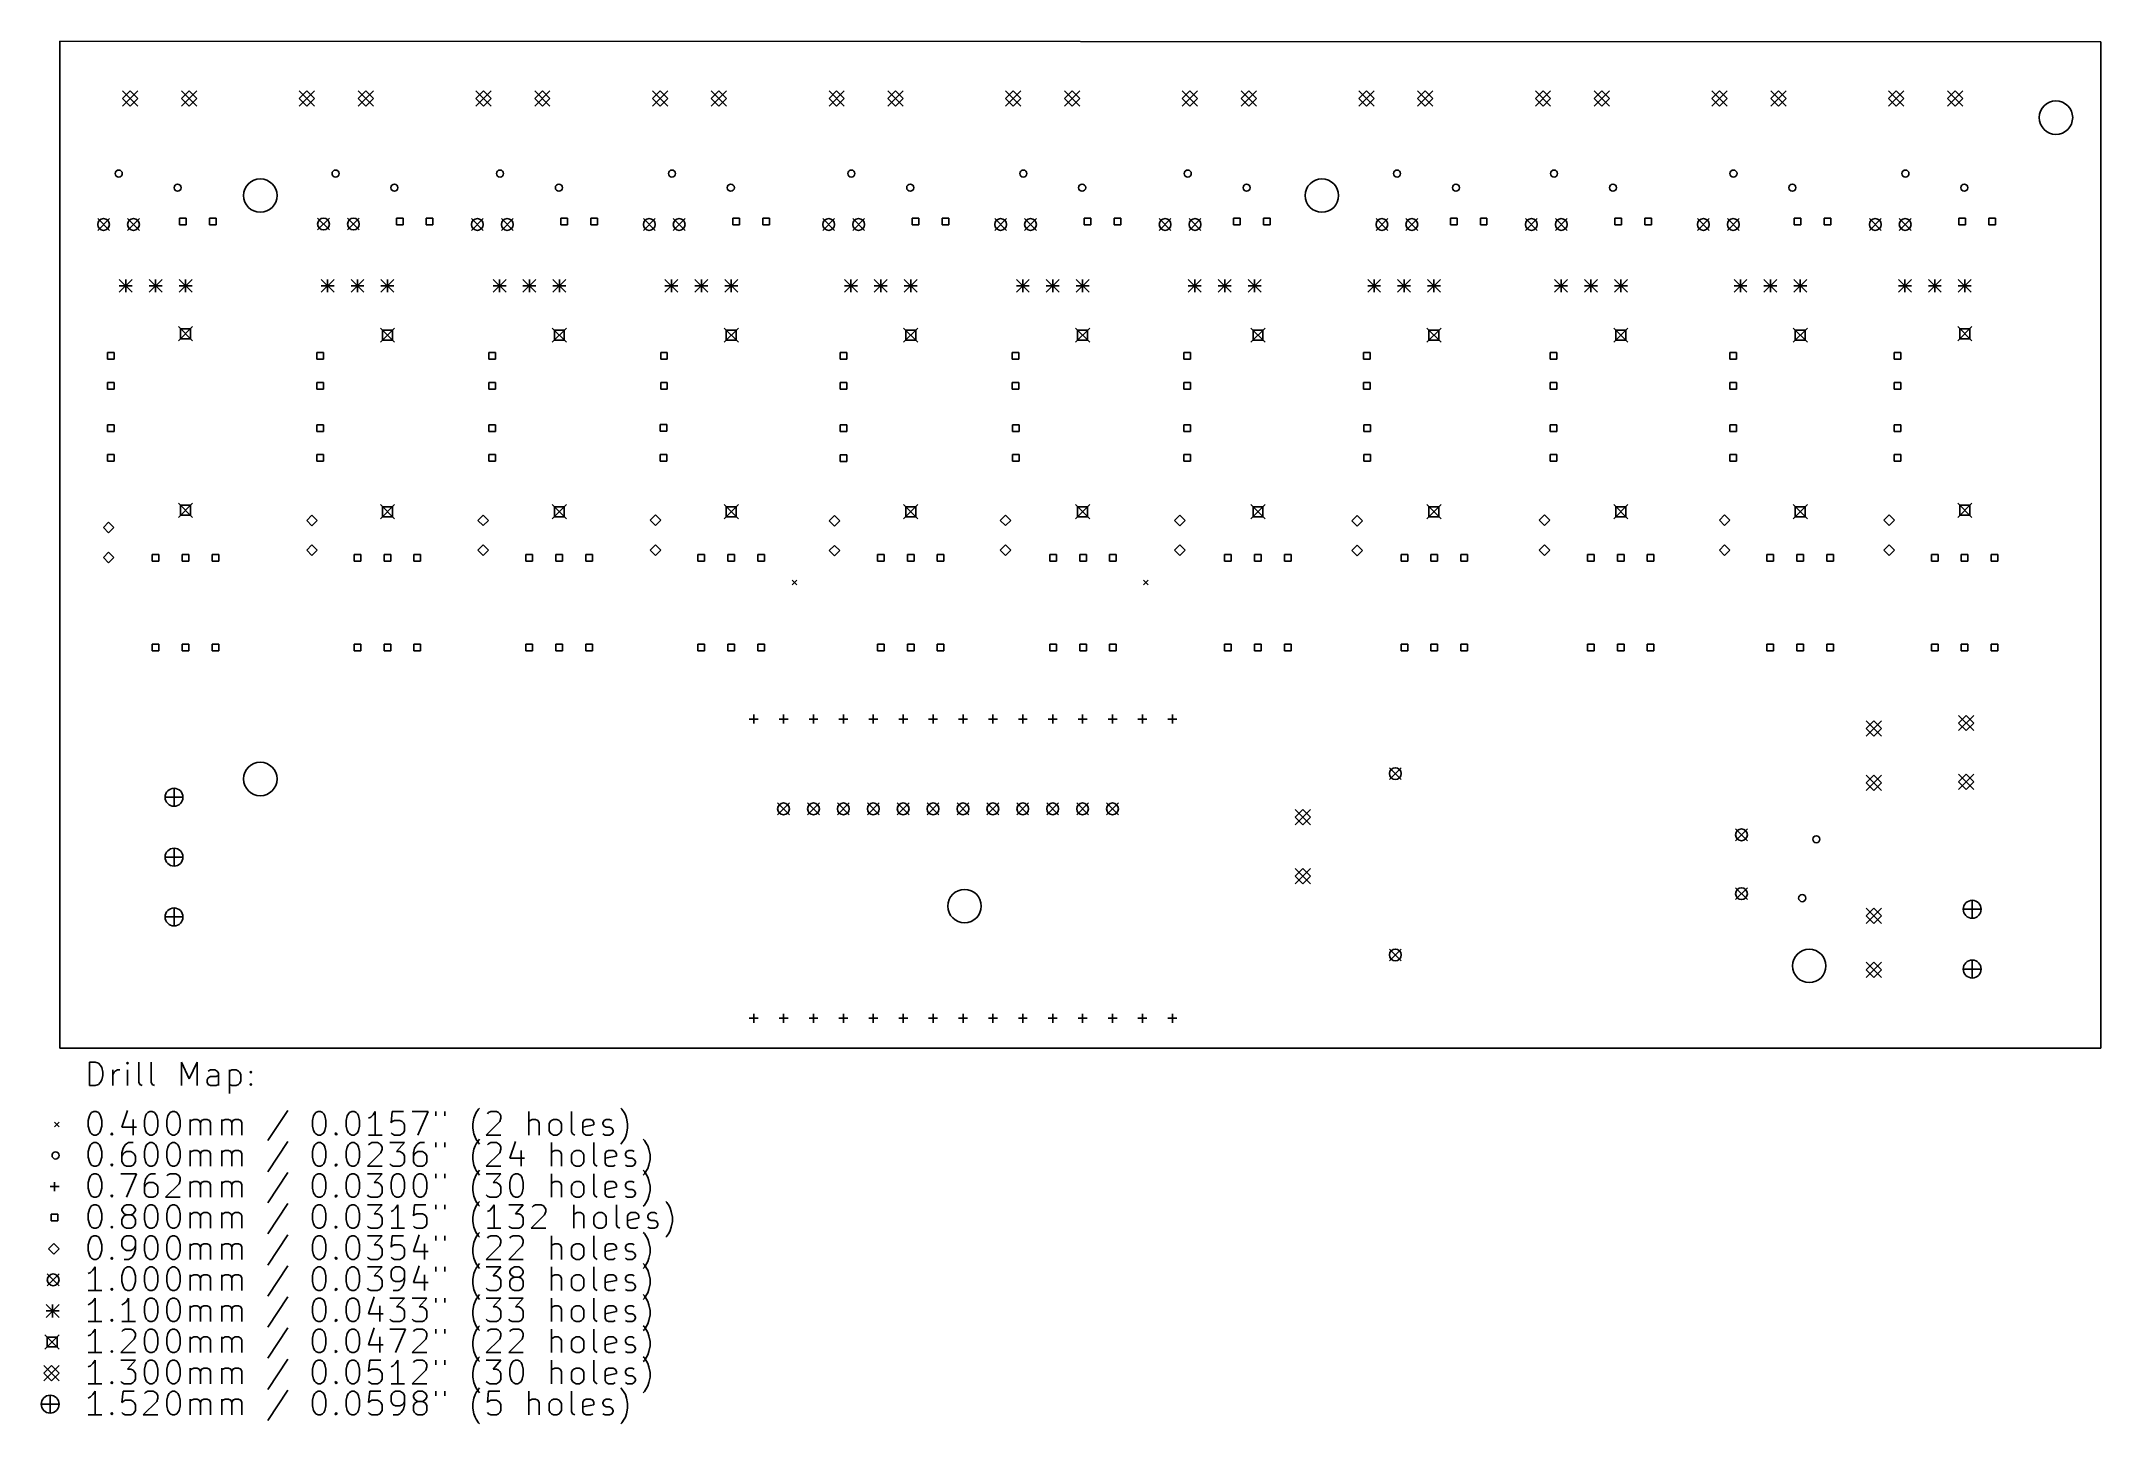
# Model space of a CAD drawing. Extents: x 32 to 207, y -154 to -37.
import ezdxf

# ---------------------------------------------------------------- set-up
doc = ezdxf.new("R2010")
doc.units = 0
doc.layers.add('BLACK', color=7, linetype='CONTINUOUS')

msp = doc.modelspace()

# ---------------------------------------------------------------- linework, layer by layer
at = {"layer": 'BLACK', "linetype": 'CONTINUOUS'}
for p, q in [((33.4909, -122.27), (33.4913, -36.7559)), ((33.4913, -36.7559), (206.846, -36.8038)), ((206.846, -36.8038), (206.846, -122.27)), ((38.815, -40.961), (40.115, -42.261)), ((40.115, -40.961), (38.815, -42.261)), ((39.465, -40.961), (38.815, -41.611)), ((38.815, -41.611), (39.465, -42.261)), ((40.115, -41.611), (39.465, -40.961)), ((39.465, -42.261), (40.115, -41.611)), ((43.815, -40.961), (45.115, -42.261)), ((45.115, -40.961), (43.815, -42.261)), ((44.465, -40.961), (43.815, -41.611)), ((43.815, -41.611), (44.465, -42.261)), ((45.115, -41.611), (44.465, -40.961)), ((44.465, -42.261), (45.115, -41.611)), ((53.815, -40.961), (55.115, -42.261)), ((55.115, -40.961), (53.815, -42.261)), ((54.465, -40.961), (53.815, -41.611)), ((53.815, -41.611), (54.465, -42.261)), ((55.115, -41.611), (54.465, -40.961)), ((54.465, -42.261), (55.115, -41.611)), ((58.815, -40.961), (60.115, -42.261)), ((60.115, -40.961), (58.815, -42.261)), ((59.465, -40.961), (58.815, -41.611)), ((58.815, -41.611), (59.465, -42.261)), ((60.115, -41.611), (59.465, -40.961)), ((59.465, -42.261), (60.115, -41.611)), ((68.815, -40.961), (70.115, -42.261)), ((70.115, -40.961), (68.815, -42.261)), ((69.465, -40.961), (68.815, -41.611)), ((68.815, -41.611), (69.465, -42.261)), ((70.115, -41.611), (69.465, -40.961)), ((69.465, -42.261), (70.115, -41.611)), ((73.815, -40.961), (75.115, -42.261)), ((75.115, -40.961), (73.815, -42.261)), ((74.465, -40.961), (73.815, -41.611)), ((73.815, -41.611), (74.465, -42.261)), ((75.115, -41.611), (74.465, -40.961)), ((74.465, -42.261), (75.115, -41.611)), ((83.815, -40.961), (85.115, -42.261)), ((85.115, -40.961), (83.815, -42.261)), ((84.465, -40.961), (83.815, -41.611)), ((83.815, -41.611), (84.465, -42.261)), ((85.115, -41.611), (84.465, -40.961)), ((84.465, -42.261), (85.115, -41.611)), ((88.815, -40.961), (90.115, -42.261)), ((90.115, -40.961), (88.815, -42.261)), ((89.465, -40.961), (88.815, -41.611)), ((88.815, -41.611), (89.465, -42.261)), ((90.115, -41.611), (89.465, -40.961)), ((89.465, -42.261), (90.115, -41.611)), ((98.815, -40.961), (100.115, -42.261)), ((100.115, -40.961), (98.815, -42.261)), ((99.465, -40.961), (98.815, -41.611)), ((98.815, -41.611), (99.465, -42.261)), ((100.115, -41.611), (99.465, -40.961)), ((99.465, -42.261), (100.115, -41.611)), ((103.815, -40.961), (105.115, -42.261)), ((105.115, -40.961), (103.815, -42.261)), ((104.465, -40.961), (103.815, -41.611)), ((103.815, -41.611), (104.465, -42.261)), ((105.115, -41.611), (104.465, -40.961)), ((104.465, -42.261), (105.115, -41.611)), ((113.815, -40.961), (115.115, -42.261)), ((115.115, -40.961), (113.815, -42.261)), ((114.465, -40.961), (113.815, -41.611)), ((113.815, -41.611), (114.465, -42.261)), ((115.115, -41.611), (114.465, -40.961)), ((114.465, -42.261), (115.115, -41.611)), ((118.815, -40.961), (120.115, -42.261)), ((120.115, -40.961), (118.815, -42.261)), ((119.465, -40.961), (118.815, -41.611)), ((118.815, -41.611), (119.465, -42.261)), ((120.115, -41.611), (119.465, -40.961)), ((119.465, -42.261), (120.115, -41.611)), ((128.815, -40.961), (130.115, -42.261)), ((130.115, -40.961), (128.815, -42.261)), ((129.465, -40.961), (128.815, -41.611)), ((128.815, -41.611), (129.465, -42.261)), ((130.115, -41.611), (129.465, -40.961)), ((129.465, -42.261), (130.115, -41.611)), ((133.815, -40.961), (135.115, -42.261)), ((135.115, -40.961), (133.815, -42.261)), ((134.465, -40.961), (133.815, -41.611)), ((133.815, -41.611), (134.465, -42.261)), ((135.115, -41.611), (134.465, -40.961)), ((134.465, -42.261), (135.115, -41.611)), ((143.815, -40.961), (145.115, -42.261)), ((145.115, -40.961), (143.815, -42.261)), ((144.465, -40.961), (143.815, -41.611)), ((143.815, -41.611), (144.465, -42.261)), ((145.115, -41.611), (144.465, -40.961)), ((144.465, -42.261), (145.115, -41.611)), ((148.815, -40.961), (150.115, -42.261)), ((150.115, -40.961), (148.815, -42.261)), ((149.465, -40.961), (148.815, -41.611)), ((148.815, -41.611), (149.465, -42.261)), ((150.115, -41.611), (149.465, -40.961)), ((149.465, -42.261), (150.115, -41.611)), ((158.815, -40.961), (160.115, -42.261)), ((160.115, -40.961), (158.815, -42.261)), ((159.465, -40.961), (158.815, -41.611)), ((158.815, -41.611), (159.465, -42.261)), ((160.115, -41.611), (159.465, -40.961)), ((159.465, -42.261), (160.115, -41.611)), ((163.815, -40.961), (165.115, -42.261)), ((165.115, -40.961), (163.815, -42.261)), ((164.465, -40.961), (163.815, -41.611)), ((163.815, -41.611), (164.465, -42.261)), ((165.115, -41.611), (164.465, -40.961)), ((164.465, -42.261), (165.115, -41.611)), ((173.815, -40.961), (175.115, -42.261)), ((175.115, -40.961), (173.815, -42.261)), ((174.465, -40.961), (173.815, -41.611)), ((173.815, -41.611), (174.465, -42.261)), ((175.115, -41.611), (174.465, -40.961)), ((174.465, -42.261), (175.115, -41.611)), ((178.815, -40.961), (180.115, -42.261)), ((180.115, -40.961), (178.815, -42.261)), ((179.465, -40.961), (178.815, -41.611)), ((178.815, -41.611), (179.465, -42.261)), ((180.115, -41.611), (179.465, -40.961)), ((179.465, -42.261), (180.115, -41.611)), ((188.815, -40.961), (190.115, -42.261)), ((190.115, -40.961), (188.815, -42.261)), ((189.465, -40.961), (188.815, -41.611)), ((188.815, -41.611), (189.465, -42.261)), ((190.115, -41.611), (189.465, -40.961)), ((189.465, -42.261), (190.115, -41.611)), ((193.815, -40.961), (195.115, -42.261)), ((195.115, -40.961), (193.815, -42.261)), ((194.465, -40.961), (193.815, -41.611)), ((193.815, -41.611), (194.465, -42.261)), ((195.115, -41.611), (194.465, -40.961)), ((194.465, -42.261), (195.115, -41.611)), ((36.6939, -51.82), (37.6939, -52.82)), ((37.6939, -51.82), (36.6939, -52.82)), ((39.2339, -51.82), (40.2339, -52.82)), ((40.2339, -51.82), (39.2339, -52.82)), ((44.2167, -51.7872), (43.651, -51.7872)), ((43.651, -51.7872), (43.651, -52.3528)), ((43.651, -52.3528), (44.2167, -52.3528)), ((44.2167, -52.3528), (44.2167, -51.7872)), ((46.7567, -51.7872), (46.191, -51.7872)), ((46.191, -51.7872), (46.191, -52.3528)), ((46.191, -52.3528), (46.7567, -52.3528)), ((46.7567, -52.3528), (46.7567, -51.7872)), ((55.3796, -51.7868), (56.3796, -52.7868)), ((56.3796, -51.7868), (55.3796, -52.7868)), ((57.9196, -51.7868), (58.9196, -52.7868)), ((58.9196, -51.7868), (57.9196, -52.7868)), ((62.6317, -51.7872), (62.066, -51.7872)), ((62.066, -51.7872), (62.066, -52.3528)), ((62.066, -52.3528), (62.6317, -52.3528)), ((62.6317, -52.3528), (62.6317, -51.7872)), ((65.1717, -51.7872), (64.606, -51.7872)), ((64.606, -51.7872), (64.606, -52.3528)), ((64.606, -52.3528), (65.1717, -52.3528)), ((65.1717, -52.3528), (65.1717, -51.7872)), ((68.4439, -51.82), (69.4439, -52.82)), ((69.4439, -51.82), (68.4439, -52.82)), ((70.9839, -51.82), (71.9839, -52.82)), ((71.9839, -51.82), (70.9839, -52.82)), ((76.6017, -51.7872), (76.036, -51.7872)), ((76.036, -51.7872), (76.036, -52.3528)), ((76.036, -52.3528), (76.6017, -52.3528)), ((76.6017, -52.3528), (76.6017, -51.7872)), ((79.1417, -51.7872), (78.576, -51.7872)), ((78.576, -51.7872), (78.576, -52.3528)), ((78.576, -52.3528), (79.1417, -52.3528)), ((79.1417, -52.3528), (79.1417, -51.7872)), ((83.0489, -51.82), (84.0489, -52.82)), ((84.0489, -51.82), (83.0489, -52.82)), ((85.5889, -51.82), (86.5889, -52.82)), ((86.5889, -51.82), (85.5889, -52.82)), ((91.2067, -51.7872), (90.641, -51.7872)), ((90.641, -51.7872), (90.641, -52.3528)), ((90.641, -52.3528), (91.2067, -52.3528)), ((91.2067, -52.3528), (91.2067, -51.7872)), ((93.7467, -51.7872), (93.181, -51.7872)), ((93.181, -51.7872), (93.181, -52.3528)), ((93.181, -52.3528), (93.7467, -52.3528)), ((93.7467, -52.3528), (93.7467, -51.7872)), ((98.2889, -51.82), (99.2889, -52.82)), ((99.2889, -51.82), (98.2889, -52.82)), ((100.829, -51.82), (101.829, -52.82)), ((101.829, -51.82), (100.829, -52.82)), ((106.447, -51.7872), (105.881, -51.7872)), ((105.881, -51.7872), (105.881, -52.3528)), ((105.881, -52.3528), (106.447, -52.3528)), ((106.447, -52.3528), (106.447, -51.7872)), ((108.987, -51.7872), (108.421, -51.7872)), ((108.421, -51.7872), (108.421, -52.3528)), ((108.421, -52.3528), (108.987, -52.3528)), ((108.987, -52.3528), (108.987, -51.7872)), ((112.894, -51.82), (113.894, -52.82)), ((113.894, -51.82), (112.894, -52.82)), ((115.434, -51.82), (116.434, -52.82)), ((116.434, -51.82), (115.434, -52.82)), ((121.052, -51.7872), (120.486, -51.7872)), ((120.486, -51.7872), (120.486, -52.3528)), ((120.486, -52.3528), (121.052, -52.3528)), ((121.052, -52.3528), (121.052, -51.7872)), ((123.592, -51.7872), (123.026, -51.7872)), ((123.026, -51.7872), (123.026, -52.3528)), ((123.026, -52.3528), (123.592, -52.3528)), ((123.592, -52.3528), (123.592, -51.7872)), ((126.864, -51.82), (127.864, -52.82)), ((127.864, -51.82), (126.864, -52.82)), ((129.404, -51.82), (130.404, -52.82)), ((130.404, -51.82), (129.404, -52.82)), ((133.752, -51.7872), (133.186, -51.7872)), ((133.186, -51.7872), (133.186, -52.3528)), ((133.186, -52.3528), (133.752, -52.3528)), ((133.752, -52.3528), (133.752, -51.7872)), ((136.292, -51.7872), (135.726, -51.7872)), ((135.726, -51.7872), (135.726, -52.3528)), ((135.726, -52.3528), (136.292, -52.3528)), ((136.292, -52.3528), (136.292, -51.7872)), ((145.279, -51.82), (146.279, -52.82)), ((146.279, -51.82), (145.279, -52.82)), ((147.819, -51.82), (148.819, -52.82)), ((148.819, -51.82), (147.819, -52.82)), ((152.167, -51.7872), (151.601, -51.7872)), ((151.601, -51.7872), (151.601, -52.3528)), ((151.601, -52.3528), (152.167, -52.3528)), ((152.167, -52.3528), (152.167, -51.7872)), ((154.707, -51.7872), (154.141, -51.7872)), ((154.141, -51.7872), (154.141, -52.3528)), ((154.141, -52.3528), (154.707, -52.3528)), ((154.707, -52.3528), (154.707, -51.7872)), ((157.979, -51.82), (158.979, -52.82)), ((158.979, -51.82), (157.979, -52.82)), ((160.519, -51.82), (161.519, -52.82)), ((161.519, -51.82), (160.519, -52.82)), ((166.137, -51.7872), (165.571, -51.7872)), ((165.571, -51.7872), (165.571, -52.3528)), ((165.571, -52.3528), (166.137, -52.3528)), ((166.137, -52.3528), (166.137, -51.7872)), ((168.677, -51.7872), (168.111, -51.7872)), ((168.111, -51.7872), (168.111, -52.3528)), ((168.111, -52.3528), (168.677, -52.3528)), ((168.677, -52.3528), (168.677, -51.7872)), ((172.584, -51.82), (173.584, -52.82)), ((173.584, -51.82), (172.584, -52.82)), ((175.124, -51.82), (176.124, -52.82)), ((176.124, -51.82), (175.124, -52.82)), ((181.377, -51.7872), (180.811, -51.7872)), ((180.811, -51.7872), (180.811, -52.3528)), ((180.811, -52.3528), (181.377, -52.3528)), ((181.377, -52.3528), (181.377, -51.7872)), ((183.917, -51.7872), (183.351, -51.7872)), ((183.351, -51.7872), (183.351, -52.3528)), ((183.351, -52.3528), (183.917, -52.3528)), ((183.917, -52.3528), (183.917, -51.7872)), ((187.189, -51.82), (188.189, -52.82)), ((188.189, -51.82), (187.189, -52.82)), ((189.729, -51.82), (190.729, -52.82)), ((190.729, -51.82), (189.729, -52.82)), ((195.347, -51.7872), (194.781, -51.7872)), ((194.781, -51.7872), (194.781, -52.3528)), ((194.781, -52.3528), (195.347, -52.3528)), ((195.347, -52.3528), (195.347, -51.7872)), ((197.887, -51.7872), (197.321, -51.7872)), ((197.321, -51.7872), (197.321, -52.3528)), ((197.321, -52.3528), (197.887, -52.3528)), ((197.887, -52.3528), (197.887, -51.7872)), ((38.5289, -56.9796), (39.6289, -58.0796)), ((39.6289, -56.9796), (38.5289, -58.0796)), ((38.5289, -57.5296), (39.6289, -57.5296)), ((39.0789, -56.9796), (39.0789, -58.0796)), ((41.0689, -56.9796), (42.1689, -58.0796)), ((42.1689, -56.9796), (41.0689, -58.0796)), ((41.0689, -57.5296), (42.1689, -57.5296)), ((41.6189, -56.9796), (41.6189, -58.0796)), ((43.6089, -56.9796), (44.7089, -58.0796)), ((44.7089, -56.9796), (43.6089, -58.0796)), ((43.6089, -57.5296), (44.7089, -57.5296)), ((44.1589, -56.9796), (44.1589, -58.0796)), ((55.6739, -56.9796), (56.7739, -58.0796)), ((56.7739, -56.9796), (55.6739, -58.0796)), ((55.6739, -57.5296), (56.7739, -57.5296)), ((56.2239, -56.9796), (56.2239, -58.0796)), ((58.2139, -56.9796), (59.3139, -58.0796)), ((59.3139, -56.9796), (58.2139, -58.0796)), ((58.2139, -57.5296), (59.3139, -57.5296)), ((58.7639, -56.9796), (58.7639, -58.0796)), ((60.7539, -56.9796), (61.8539, -58.0796)), ((61.8539, -56.9796), (60.7539, -58.0796)), ((60.7539, -57.5296), (61.8539, -57.5296)), ((61.3039, -56.9796), (61.3039, -58.0796)), ((70.2789, -56.9796), (71.3789, -58.0796)), ((71.3789, -56.9796), (70.2789, -58.0796)), ((70.2789, -57.5296), (71.3789, -57.5296)), ((70.8289, -56.9796), (70.8289, -58.0796)), ((72.8189, -56.9796), (73.9189, -58.0796)), ((73.9189, -56.9796), (72.8189, -58.0796)), ((72.8189, -57.5296), (73.9189, -57.5296)), ((73.3689, -56.9796), (73.3689, -58.0796)), ((75.3589, -56.9796), (76.4589, -58.0796)), ((76.4589, -56.9796), (75.3589, -58.0796)), ((75.3589, -57.5296), (76.4589, -57.5296)), ((75.9089, -56.9796), (75.9089, -58.0796)), ((84.8839, -56.9796), (85.9839, -58.0796)), ((85.9839, -56.9796), (84.8839, -58.0796)), ((84.8839, -57.5296), (85.9839, -57.5296)), ((85.4339, -56.9796), (85.4339, -58.0796)), ((87.4239, -56.9796), (88.5239, -58.0796)), ((88.5239, -56.9796), (87.4239, -58.0796)), ((87.4239, -57.5296), (88.5239, -57.5296)), ((87.9739, -56.9796), (87.9739, -58.0796)), ((89.9639, -56.9796), (91.0639, -58.0796)), ((91.0639, -56.9796), (89.9639, -58.0796)), ((89.9639, -57.5296), (91.0639, -57.5296)), ((90.5139, -56.9796), (90.5139, -58.0796)), ((100.124, -56.9796), (101.224, -58.0796)), ((101.224, -56.9796), (100.124, -58.0796)), ((100.124, -57.5296), (101.224, -57.5296)), ((100.674, -56.9796), (100.674, -58.0796)), ((102.664, -56.9796), (103.764, -58.0796)), ((103.764, -56.9796), (102.664, -58.0796)), ((102.664, -57.5296), (103.764, -57.5296)), ((103.214, -56.9796), (103.214, -58.0796)), ((105.204, -56.9796), (106.304, -58.0796)), ((106.304, -56.9796), (105.204, -58.0796)), ((105.204, -57.5296), (106.304, -57.5296)), ((105.754, -56.9796), (105.754, -58.0796)), ((114.729, -56.9796), (115.829, -58.0796)), ((115.829, -56.9796), (114.729, -58.0796)), ((114.729, -57.5296), (115.829, -57.5296)), ((115.279, -56.9796), (115.279, -58.0796)), ((117.269, -56.9796), (118.369, -58.0796)), ((118.369, -56.9796), (117.269, -58.0796)), ((117.269, -57.5296), (118.369, -57.5296)), ((117.819, -56.9796), (117.819, -58.0796)), ((119.809, -56.9796), (120.909, -58.0796)), ((120.909, -56.9796), (119.809, -58.0796)), ((119.809, -57.5296), (120.909, -57.5296)), ((120.359, -56.9796), (120.359, -58.0796)), ((129.334, -56.9796), (130.434, -58.0796)), ((130.434, -56.9796), (129.334, -58.0796)), ((129.334, -57.5296), (130.434, -57.5296)), ((129.884, -56.9796), (129.884, -58.0796)), ((131.874, -56.9796), (132.974, -58.0796)), ((132.974, -56.9796), (131.874, -58.0796)), ((131.874, -57.5296), (132.974, -57.5296)), ((132.424, -56.9796), (132.424, -58.0796)), ((134.414, -56.9796), (135.514, -58.0796)), ((135.514, -56.9796), (134.414, -58.0796)), ((134.414, -57.5296), (135.514, -57.5296)), ((134.964, -56.9796), (134.964, -58.0796)), ((144.574, -56.9796), (145.674, -58.0796)), ((145.674, -56.9796), (144.574, -58.0796)), ((144.574, -57.5296), (145.674, -57.5296)), ((145.124, -56.9796), (145.124, -58.0796)), ((147.114, -56.9796), (148.214, -58.0796)), ((148.214, -56.9796), (147.114, -58.0796)), ((147.114, -57.5296), (148.214, -57.5296)), ((147.664, -56.9796), (147.664, -58.0796)), ((149.654, -56.9796), (150.754, -58.0796)), ((150.754, -56.9796), (149.654, -58.0796)), ((149.654, -57.5296), (150.754, -57.5296)), ((150.204, -56.9796), (150.204, -58.0796)), ((160.449, -56.9796), (161.549, -58.0796)), ((161.549, -56.9796), (160.449, -58.0796)), ((160.449, -57.5296), (161.549, -57.5296)), ((160.999, -56.9796), (160.999, -58.0796)), ((162.989, -56.9796), (164.089, -58.0796)), ((164.089, -56.9796), (162.989, -58.0796)), ((162.989, -57.5296), (164.089, -57.5296)), ((163.539, -56.9796), (163.539, -58.0796)), ((165.529, -56.9796), (166.629, -58.0796)), ((166.629, -56.9796), (165.529, -58.0796)), ((165.529, -57.5296), (166.629, -57.5296)), ((166.079, -56.9796), (166.079, -58.0796)), ((175.689, -56.9796), (176.789, -58.0796)), ((176.789, -56.9796), (175.689, -58.0796)), ((175.689, -57.5296), (176.789, -57.5296)), ((176.239, -56.9796), (176.239, -58.0796)), ((178.229, -56.9796), (179.329, -58.0796)), ((179.329, -56.9796), (178.229, -58.0796)), ((178.229, -57.5296), (179.329, -57.5296)), ((178.779, -56.9796), (178.779, -58.0796)), ((180.769, -56.9796), (181.869, -58.0796)), ((181.869, -56.9796), (180.769, -58.0796)), ((180.769, -57.5296), (181.869, -57.5296)), ((181.319, -56.9796), (181.319, -58.0796)), ((189.659, -56.9796), (190.759, -58.0796)), ((190.759, -56.9796), (189.659, -58.0796)), ((189.659, -57.5296), (190.759, -57.5296)), ((190.209, -56.9796), (190.209, -58.0796)), ((192.199, -56.9796), (193.299, -58.0796)), ((193.299, -56.9796), (192.199, -58.0796)), ((192.199, -57.5296), (193.299, -57.5296)), ((192.749, -56.9796), (192.749, -58.0796)), ((194.739, -56.9796), (195.839, -58.0796)), ((195.839, -56.9796), (194.739, -58.0796)), ((194.739, -57.5296), (195.839, -57.5296)), ((195.289, -56.9796), (195.289, -58.0796)), ((43.5589, -60.995), (44.7589, -62.195)), ((44.7589, -60.995), (43.5589, -62.195)), ((44.5831, -61.1707), (43.7346, -61.1707)), ((43.7346, -61.1707), (43.7346, -62.0193)), ((44.5831, -62.0193), (44.5831, -61.1707)), ((60.7139, -61.115), (61.9139, -62.315)), ((61.9139, -61.115), (60.7139, -62.315)), ((75.3089, -61.115), (76.5089, -62.315)), ((76.5089, -61.115), (75.3089, -62.315)), ((89.9139, -61.115), (91.1139, -62.315)), ((91.1139, -61.115), (89.9139, -62.315)), ((105.154, -61.115), (106.354, -62.315)), ((106.354, -61.115), (105.154, -62.315)), ((119.759, -61.115), (120.959, -62.315)), ((120.959, -61.115), (119.759, -62.315)), ((134.655, -61.115), (135.855, -62.315)), ((135.855, -61.115), (134.655, -62.315)), ((149.604, -61.115), (150.804, -62.315)), ((150.804, -61.115), (149.604, -62.315)), ((165.479, -61.115), (166.679, -62.315)), ((166.679, -61.115), (165.479, -62.315)), ((180.719, -61.115), (181.919, -62.315)), ((181.919, -61.115), (180.719, -62.315)), ((194.689, -60.995), (195.889, -62.195)), ((195.889, -60.995), (194.689, -62.195)), ((195.713, -61.1707), (194.865, -61.1707)), ((194.865, -61.1707), (194.865, -62.0193)), ((195.713, -62.0193), (195.713, -61.1707)), ((43.7346, -62.0193), (44.5831, -62.0193)), ((61.7381, -61.2907), (60.8896, -61.2907)), ((60.8896, -61.2907), (60.8896, -62.1393)), ((60.8896, -62.1393), (61.7381, -62.1393)), ((61.7381, -62.1393), (61.7381, -61.2907)), ((76.3331, -61.2907), (75.4846, -61.2907)), ((75.4846, -61.2907), (75.4846, -62.1393)), ((75.4846, -62.1393), (76.3331, -62.1393)), ((76.3331, -62.1393), (76.3331, -61.2907)), ((90.9381, -61.2907), (90.0896, -61.2907)), ((90.0896, -61.2907), (90.0896, -62.1393)), ((90.0896, -62.1393), (90.9381, -62.1393)), ((90.9381, -62.1393), (90.9381, -61.2907)), ((106.178, -61.2907), (105.33, -61.2907)), ((105.33, -61.2907), (105.33, -62.1393)), ((105.33, -62.1393), (106.178, -62.1393)), ((106.178, -62.1393), (106.178, -61.2907)), ((120.783, -61.2907), (119.935, -61.2907)), ((119.935, -61.2907), (119.935, -62.1393)), ((119.935, -62.1393), (120.783, -62.1393)), ((120.783, -62.1393), (120.783, -61.2907)), ((135.679, -61.2907), (134.831, -61.2907)), ((134.831, -61.2907), (134.831, -62.1393)), ((134.831, -62.1393), (135.679, -62.1393)), ((135.679, -62.1393), (135.679, -61.2907)), ((150.628, -61.2907), (149.78, -61.2907)), ((149.78, -61.2907), (149.78, -62.1393)), ((149.78, -62.1393), (150.628, -62.1393)), ((150.628, -62.1393), (150.628, -61.2907)), ((166.503, -61.2907), (165.655, -61.2907)), ((165.655, -61.2907), (165.655, -62.1393)), ((165.655, -62.1393), (166.503, -62.1393)), ((166.503, -62.1393), (166.503, -61.2907)), ((181.743, -61.2907), (180.895, -61.2907)), ((180.895, -61.2907), (180.895, -62.1393)), ((180.895, -62.1393), (181.743, -62.1393)), ((181.743, -62.1393), (181.743, -61.2907)), ((194.865, -62.0193), (195.713, -62.0193)), ((38.0917, -63.202), (37.526, -63.202)), ((37.526, -63.202), (37.526, -63.7676)), ((37.526, -63.7676), (38.0917, -63.7676)), ((38.0917, -63.7676), (38.0917, -63.202)), ((55.8817, -63.202), (55.316, -63.202)), ((55.316, -63.202), (55.316, -63.7676)), ((55.316, -63.7676), (55.8817, -63.7676)), ((55.8817, -63.7676), (55.8817, -63.202)), ((70.4767, -63.202), (69.911, -63.202)), ((69.911, -63.202), (69.911, -63.7676)), ((69.911, -63.7676), (70.4767, -63.7676)), ((70.4767, -63.7676), (70.4767, -63.202)), ((85.0817, -63.202), (84.516, -63.202)), ((84.516, -63.202), (84.516, -63.7676)), ((84.516, -63.7676), (85.0817, -63.7676)), ((85.0817, -63.7676), (85.0817, -63.202)), ((100.322, -63.202), (99.756, -63.202)), ((99.756, -63.202), (99.756, -63.7676)), ((99.756, -63.7676), (100.322, -63.7676)), ((100.322, -63.7676), (100.322, -63.202)), ((114.927, -63.202), (114.361, -63.202)), ((114.361, -63.202), (114.361, -63.7676)), ((114.361, -63.7676), (114.927, -63.7676)), ((114.927, -63.7676), (114.927, -63.202)), ((129.532, -63.202), (128.966, -63.202)), ((128.966, -63.202), (128.966, -63.7676)), ((128.966, -63.7676), (129.532, -63.7676)), ((129.532, -63.7676), (129.532, -63.202)), ((144.772, -63.202), (144.206, -63.202)), ((144.206, -63.202), (144.206, -63.7676)), ((144.206, -63.7676), (144.772, -63.7676)), ((144.772, -63.7676), (144.772, -63.202)), ((160.647, -63.202), (160.081, -63.202)), ((160.081, -63.202), (160.081, -63.7676)), ((160.081, -63.7676), (160.647, -63.7676)), ((160.647, -63.7676), (160.647, -63.202)), ((175.887, -63.202), (175.321, -63.202)), ((175.321, -63.202), (175.321, -63.7676)), ((175.321, -63.7676), (175.887, -63.7676)), ((175.887, -63.7676), (175.887, -63.202)), ((189.857, -63.202), (189.291, -63.202)), ((189.291, -63.202), (189.291, -63.7676)), ((189.291, -63.7676), (189.857, -63.7676)), ((189.857, -63.7676), (189.857, -63.202)), ((38.0917, -65.742), (37.526, -65.742)), ((37.526, -65.742), (37.526, -66.3076)), ((37.526, -66.3076), (38.0917, -66.3076)), ((38.0917, -66.3076), (38.0917, -65.742)), ((55.8817, -65.742), (55.316, -65.742)), ((55.316, -65.742), (55.316, -66.3076)), ((55.316, -66.3076), (55.8817, -66.3076)), ((55.8817, -66.3076), (55.8817, -65.742)), ((70.4767, -65.742), (69.911, -65.742)), ((69.911, -65.742), (69.911, -66.3076)), ((69.911, -66.3076), (70.4767, -66.3076)), ((70.4767, -66.3076), (70.4767, -65.742)), ((85.0817, -65.742), (84.516, -65.742)), ((84.516, -65.742), (84.516, -66.3076)), ((84.516, -66.3076), (85.0817, -66.3076)), ((85.0817, -66.3076), (85.0817, -65.742)), ((100.322, -65.742), (99.756, -65.742)), ((99.756, -65.742), (99.756, -66.3076)), ((99.756, -66.3076), (100.322, -66.3076)), ((100.322, -66.3076), (100.322, -65.742)), ((114.927, -65.742), (114.361, -65.742)), ((114.361, -65.742), (114.361, -66.3076)), ((114.361, -66.3076), (114.927, -66.3076)), ((114.927, -66.3076), (114.927, -65.742)), ((129.532, -65.742), (128.966, -65.742)), ((128.966, -65.742), (128.966, -66.3076)), ((128.966, -66.3076), (129.532, -66.3076)), ((129.532, -66.3076), (129.532, -65.742)), ((144.772, -65.742), (144.206, -65.742)), ((144.206, -65.742), (144.206, -66.3076)), ((144.206, -66.3076), (144.772, -66.3076)), ((144.772, -66.3076), (144.772, -65.742)), ((160.647, -65.742), (160.081, -65.742)), ((160.081, -65.742), (160.081, -66.3076)), ((160.081, -66.3076), (160.647, -66.3076)), ((160.647, -66.3076), (160.647, -65.742)), ((175.887, -65.742), (175.321, -65.742)), ((175.321, -65.742), (175.321, -66.3076)), ((175.321, -66.3076), (175.887, -66.3076)), ((175.887, -66.3076), (175.887, -65.742)), ((189.857, -65.742), (189.291, -65.742)), ((189.291, -65.742), (189.291, -66.3076)), ((189.291, -66.3076), (189.857, -66.3076)), ((189.857, -66.3076), (189.857, -65.742)), ((38.0917, -69.327), (37.526, -69.327)), ((37.526, -69.327), (37.526, -69.8926)), ((37.526, -69.8926), (38.0917, -69.8926)), ((38.0917, -69.8926), (38.0917, -69.327)), ((55.8817, -69.327), (55.316, -69.327)), ((55.316, -69.327), (55.316, -69.8926)), ((55.316, -69.8926), (55.8817, -69.8926)), ((55.8817, -69.8926), (55.8817, -69.327)), ((70.4767, -69.327), (69.911, -69.327)), ((69.911, -69.327), (69.911, -69.8926)), ((69.911, -69.8926), (70.4767, -69.8926)), ((70.4767, -69.8926), (70.4767, -69.327)), ((85.0264, -69.3067), (84.4607, -69.3067)), ((84.4607, -69.3067), (84.4607, -69.8724)), ((84.4607, -69.8724), (85.0264, -69.8724)), ((85.0264, -69.8724), (85.0264, -69.3067)), ((100.335, -69.344), (99.7697, -69.344)), ((99.7697, -69.344), (99.7697, -69.9097)), ((99.7697, -69.9097), (100.335, -69.9097)), ((100.335, -69.9097), (100.335, -69.344)), ((114.972, -69.327), (114.407, -69.327)), ((114.407, -69.327), (114.407, -69.8926)), ((114.407, -69.8926), (114.972, -69.8926)), ((114.972, -69.8926), (114.972, -69.327)), ((129.532, -69.327), (128.966, -69.327)), ((128.966, -69.327), (128.966, -69.8926)), ((128.966, -69.8926), (129.532, -69.8926)), ((129.532, -69.8926), (129.532, -69.327)), ((144.806, -69.327), (144.241, -69.327)), ((144.241, -69.327), (144.241, -69.8926)), ((144.241, -69.8926), (144.806, -69.8926)), ((144.806, -69.8926), (144.806, -69.327)), ((160.647, -69.327), (160.081, -69.327)), ((160.081, -69.327), (160.081, -69.8926)), ((160.081, -69.8926), (160.647, -69.8926)), ((160.647, -69.8926), (160.647, -69.327)), ((175.887, -69.327), (175.321, -69.327)), ((175.321, -69.327), (175.321, -69.8926)), ((175.321, -69.8926), (175.887, -69.8926)), ((175.887, -69.8926), (175.887, -69.327)), ((189.857, -69.327), (189.291, -69.327)), ((189.291, -69.327), (189.291, -69.8926)), ((189.291, -69.8926), (189.857, -69.8926)), ((189.857, -69.8926), (189.857, -69.327)), ((38.0917, -71.867), (37.526, -71.867)), ((37.526, -71.867), (37.526, -72.4326)), ((37.526, -72.4326), (38.0917, -72.4326)), ((38.0917, -72.4326), (38.0917, -71.867)), ((55.8817, -71.867), (55.316, -71.867)), ((55.316, -71.867), (55.316, -72.4326)), ((55.316, -72.4326), (55.8817, -72.4326)), ((55.8817, -72.4326), (55.8817, -71.867)), ((70.4767, -71.867), (69.911, -71.867)), ((69.911, -71.867), (69.911, -72.4326)), ((69.911, -72.4326), (70.4767, -72.4326)), ((70.4767, -72.4326), (70.4767, -71.867)), ((85.0264, -71.8467), (84.4607, -71.8467)), ((84.4607, -71.8467), (84.4607, -72.4124)), ((84.4607, -72.4124), (85.0264, -72.4124)), ((85.0264, -72.4124), (85.0264, -71.8467)), ((100.335, -71.884), (99.7697, -71.884)), ((99.7697, -71.884), (99.7697, -72.4497)), ((99.7697, -72.4497), (100.335, -72.4497)), ((100.335, -72.4497), (100.335, -71.884)), ((114.972, -71.867), (114.407, -71.867)), ((114.407, -71.867), (114.407, -72.4326)), ((114.407, -72.4326), (114.972, -72.4326)), ((114.972, -72.4326), (114.972, -71.867)), ((129.532, -71.867), (128.966, -71.867)), ((128.966, -71.867), (128.966, -72.4326)), ((128.966, -72.4326), (129.532, -72.4326)), ((129.532, -72.4326), (129.532, -71.867)), ((144.806, -71.867), (144.241, -71.867)), ((144.241, -71.867), (144.241, -72.4326)), ((144.241, -72.4326), (144.806, -72.4326)), ((144.806, -72.4326), (144.806, -71.867)), ((160.647, -71.867), (160.081, -71.867)), ((160.081, -71.867), (160.081, -72.4326)), ((160.081, -72.4326), (160.647, -72.4326)), ((160.647, -72.4326), (160.647, -71.867)), ((175.887, -71.867), (175.321, -71.867)), ((175.321, -71.867), (175.321, -72.4326)), ((175.321, -72.4326), (175.887, -72.4326)), ((175.887, -72.4326), (175.887, -71.867)), ((189.857, -71.867), (189.291, -71.867)), ((189.291, -71.867), (189.291, -72.4326)), ((189.291, -72.4326), (189.857, -72.4326)), ((189.857, -72.4326), (189.857, -71.867)), ((43.5589, -75.995), (44.7589, -77.195)), ((44.7589, -75.995), (43.5589, -77.195)), ((44.5831, -76.1707), (43.7346, -76.1707)), ((43.7346, -76.1707), (43.7346, -77.0193)), ((44.5831, -77.0193), (44.5831, -76.1707)), ((60.7139, -76.115), (61.9139, -77.315)), ((61.9139, -76.115), (60.7139, -77.315)), ((61.7381, -76.2907), (60.8896, -76.2907)), ((60.8896, -76.2907), (60.8896, -77.1393)), ((61.7381, -77.1393), (61.7381, -76.2907)), ((75.3089, -76.115), (76.5089, -77.315)), ((76.5089, -76.115), (75.3089, -77.315)), ((76.3331, -76.2907), (75.4846, -76.2907)), ((75.4846, -76.2907), (75.4846, -77.1393)), ((76.3331, -77.1393), (76.3331, -76.2907)), ((89.9139, -76.115), (91.1139, -77.315)), ((91.1139, -76.115), (89.9139, -77.315)), ((90.9381, -76.2907), (90.0896, -76.2907)), ((90.0896, -76.2907), (90.0896, -77.1393)), ((90.9381, -77.1393), (90.9381, -76.2907)), ((105.154, -76.115), (106.354, -77.315)), ((106.354, -76.115), (105.154, -77.315)), ((106.178, -76.2907), (105.33, -76.2907)), ((105.33, -76.2907), (105.33, -77.1393)), ((106.178, -77.1393), (106.178, -76.2907)), ((119.759, -76.115), (120.959, -77.315)), ((120.959, -76.115), (119.759, -77.315)), ((120.783, -76.2907), (119.935, -76.2907)), ((119.935, -76.2907), (119.935, -77.1393)), ((120.783, -77.1393), (120.783, -76.2907)), ((134.655, -76.115), (135.855, -77.315)), ((135.855, -76.115), (134.655, -77.315)), ((135.679, -76.2907), (134.831, -76.2907)), ((134.831, -76.2907), (134.831, -77.1393)), ((135.679, -77.1393), (135.679, -76.2907)), ((149.604, -76.115), (150.804, -77.315)), ((150.804, -76.115), (149.604, -77.315)), ((150.628, -76.2907), (149.78, -76.2907)), ((149.78, -76.2907), (149.78, -77.1393)), ((150.628, -77.1393), (150.628, -76.2907)), ((165.479, -76.115), (166.679, -77.315)), ((166.679, -76.115), (165.479, -77.315)), ((166.503, -76.2907), (165.655, -76.2907)), ((165.655, -76.2907), (165.655, -77.1393)), ((166.503, -77.1393), (166.503, -76.2907)), ((180.719, -76.115), (181.919, -77.315)), ((181.919, -76.115), (180.719, -77.315)), ((181.743, -76.2907), (180.895, -76.2907)), ((180.895, -76.2907), (180.895, -77.1393)), ((181.743, -77.1393), (181.743, -76.2907)), ((194.689, -75.995), (195.889, -77.195)), ((195.889, -75.995), (194.689, -77.195)), ((195.713, -76.1707), (194.865, -76.1707)), ((194.865, -76.1707), (194.865, -77.0193)), ((195.713, -77.0193), (195.713, -76.1707)), ((37.6263, -77.6151), (37.1763, -78.0651)), ((37.1763, -78.0651), (37.6263, -78.5151)), ((38.0763, -78.0651), (37.6263, -77.6151)), ((37.6263, -78.5151), (38.0763, -78.0651)), ((43.7346, -77.0193), (44.5831, -77.0193)), ((54.898, -76.9998), (54.448, -77.4498)), ((54.448, -77.4498), (54.898, -77.8998)), ((55.348, -77.4498), (54.898, -76.9998)), ((54.898, -77.8998), (55.348, -77.4498)), ((60.8896, -77.1393), (61.7381, -77.1393)), ((69.4388, -76.9965), (68.9888, -77.4465)), ((68.9888, -77.4465), (69.4388, -77.8965)), ((69.8888, -77.4465), (69.4388, -76.9965)), ((69.4388, -77.8965), (69.8888, -77.4465)), ((75.4846, -77.1393), (76.3331, -77.1393)), ((84.0845, -76.9892), (83.6345, -77.4392)), ((83.6345, -77.4392), (84.0845, -77.8892)), ((84.5345, -77.4392), (84.0845, -76.9892)), ((84.0845, -77.8892), (84.5345, -77.4392)), ((90.0896, -77.1393), (90.9381, -77.1393)), ((99.2738, -77.0303), (98.8238, -77.4803)), ((98.8238, -77.4803), (99.2738, -77.9303)), ((99.7238, -77.4803), (99.2738, -77.0303)), ((99.2738, -77.9303), (99.7238, -77.4803)), ((105.33, -77.1393), (106.178, -77.1393)), ((113.815, -76.9968), (113.365, -77.4468)), ((113.365, -77.4468), (113.815, -77.8968)), ((114.265, -77.4468), (113.815, -76.9968)), ((113.815, -77.8968), (114.265, -77.4468)), ((119.935, -77.1393), (120.783, -77.1393)), ((128.626, -76.9998), (128.176, -77.4498)), ((128.176, -77.4498), (128.626, -77.8998)), ((129.076, -77.4498), (128.626, -76.9998)), ((128.626, -77.8998), (129.076, -77.4498)), ((134.831, -77.1393), (135.679, -77.1393)), ((143.686, -77.0269), (143.236, -77.4769)), ((143.236, -77.4769), (143.686, -77.9269)), ((144.136, -77.4769), (143.686, -77.0269)), ((143.686, -77.9269), (144.136, -77.4769)), ((149.78, -77.1393), (150.628, -77.1393)), ((159.599, -76.9925), (159.149, -77.4425)), ((159.149, -77.4425), (159.599, -77.8925)), ((160.049, -77.4425), (159.599, -76.9925)), ((159.599, -77.8925), (160.049, -77.4425)), ((165.655, -77.1393), (166.503, -77.1393)), ((174.894, -76.9925), (174.444, -77.4425)), ((174.444, -77.4425), (174.894, -77.8925)), ((175.344, -77.4425), (174.894, -76.9925)), ((174.894, -77.8925), (175.344, -77.4425)), ((180.895, -77.1393), (181.743, -77.1393)), ((188.863, -76.9925), (188.413, -77.4425)), ((188.413, -77.4425), (188.863, -77.8925)), ((189.313, -77.4425), (188.863, -76.9925)), ((188.863, -77.8925), (189.313, -77.4425)), ((194.865, -77.0193), (195.713, -77.0193)), ((37.6263, -80.1551), (37.1763, -80.6051)), ((38.0763, -80.6051), (37.6263, -80.1551)), ((41.8917, -80.337), (41.326, -80.337)), ((41.326, -80.337), (41.326, -80.9026)), ((41.8917, -80.9026), (41.8917, -80.337)), ((44.4317, -80.337), (43.866, -80.337)), ((43.866, -80.337), (43.866, -80.9026)), ((44.4317, -80.9026), (44.4317, -80.337)), ((46.9717, -80.337), (46.406, -80.337)), ((46.406, -80.337), (46.406, -80.9026)), ((46.9717, -80.9026), (46.9717, -80.337)), ((54.898, -79.5398), (54.448, -79.9898)), ((54.448, -79.9898), (54.898, -80.4398)), ((55.348, -79.9898), (54.898, -79.5398)), ((54.898, -80.4398), (55.348, -79.9898)), ((59.0467, -80.337), (58.481, -80.337)), ((58.481, -80.337), (58.481, -80.9026)), ((59.0467, -80.9026), (59.0467, -80.337)), ((61.5867, -80.337), (61.021, -80.337)), ((61.021, -80.337), (61.021, -80.9026)), ((61.5867, -80.9026), (61.5867, -80.337)), ((64.1267, -80.337), (63.561, -80.337)), ((63.561, -80.337), (63.561, -80.9026)), ((64.1267, -80.9026), (64.1267, -80.337)), ((69.4388, -79.5365), (68.9888, -79.9865)), ((68.9888, -79.9865), (69.4388, -80.4365)), ((69.8888, -79.9865), (69.4388, -79.5365)), ((69.4388, -80.4365), (69.8888, -79.9865)), ((73.6417, -80.337), (73.076, -80.337)), ((73.076, -80.337), (73.076, -80.9026)), ((73.6417, -80.9026), (73.6417, -80.337)), ((76.1817, -80.337), (75.616, -80.337)), ((75.616, -80.337), (75.616, -80.9026)), ((76.1817, -80.9026), (76.1817, -80.337)), ((78.7217, -80.337), (78.156, -80.337)), ((78.156, -80.337), (78.156, -80.9026)), ((78.7217, -80.9026), (78.7217, -80.337)), ((84.0845, -79.5292), (83.6345, -79.9792)), ((83.6345, -79.9792), (84.0845, -80.4292)), ((84.5345, -79.9792), (84.0845, -79.5292)), ((84.0845, -80.4292), (84.5345, -79.9792)), ((88.2467, -80.337), (87.681, -80.337)), ((87.681, -80.337), (87.681, -80.9026)), ((88.2467, -80.9026), (88.2467, -80.337)), ((90.7867, -80.337), (90.221, -80.337)), ((90.221, -80.337), (90.221, -80.9026)), ((90.7867, -80.9026), (90.7867, -80.337)), ((93.3267, -80.337), (92.761, -80.337)), ((92.761, -80.337), (92.761, -80.9026)), ((93.3267, -80.9026), (93.3267, -80.337)), ((99.2738, -79.5703), (98.8238, -80.0203)), ((98.8238, -80.0203), (99.2738, -80.4703)), ((99.7238, -80.0203), (99.2738, -79.5703)), ((99.2738, -80.4703), (99.7238, -80.0203)), ((103.497, -80.347), (102.931, -80.347)), ((102.931, -80.347), (102.931, -80.9126)), ((103.497, -80.9126), (103.497, -80.347)), ((106.037, -80.347), (105.471, -80.347)), ((105.471, -80.347), (105.471, -80.9126)), ((106.037, -80.9126), (106.037, -80.347)), ((108.577, -80.347), (108.011, -80.347)), ((108.011, -80.347), (108.011, -80.9126)), ((108.577, -80.9126), (108.577, -80.347)), ((113.815, -79.5368), (113.365, -79.9868)), ((113.365, -79.9868), (113.815, -80.4368)), ((114.265, -79.9868), (113.815, -79.5368)), ((113.815, -80.4368), (114.265, -79.9868)), ((118.135, -80.3491), (117.569, -80.3491)), ((117.569, -80.3491), (117.569, -80.9148)), ((118.135, -80.9148), (118.135, -80.3491)), ((120.675, -80.3491), (120.109, -80.3491)), ((120.109, -80.3491), (120.109, -80.9148)), ((120.675, -80.9148), (120.675, -80.3491)), ((123.215, -80.3491), (122.649, -80.3491)), ((122.649, -80.3491), (122.649, -80.9148)), ((123.215, -80.9148), (123.215, -80.3491)), ((128.626, -79.5398), (128.176, -79.9898)), ((128.176, -79.9898), (128.626, -80.4398)), ((129.076, -79.9898), (128.626, -79.5398)), ((128.626, -80.4398), (129.076, -79.9898)), ((132.988, -80.337), (132.422, -80.337)), ((132.422, -80.337), (132.422, -80.9026)), ((132.988, -80.9026), (132.988, -80.337)), ((135.528, -80.337), (134.962, -80.337)), ((134.962, -80.337), (134.962, -80.9026)), ((135.528, -80.9026), (135.528, -80.337)), ((138.068, -80.337), (137.502, -80.337)), ((137.502, -80.337), (137.502, -80.9026)), ((138.068, -80.9026), (138.068, -80.337)), ((143.686, -79.5669), (143.236, -80.0169)), ((143.236, -80.0169), (143.686, -80.4669)), ((144.136, -80.0169), (143.686, -79.5669)), ((143.686, -80.4669), (144.136, -80.0169)), ((147.969, -80.337), (147.403, -80.337)), ((147.403, -80.337), (147.403, -80.9026)), ((147.969, -80.9026), (147.969, -80.337)), ((150.509, -80.337), (149.943, -80.337)), ((149.943, -80.337), (149.943, -80.9026)), ((150.509, -80.9026), (150.509, -80.337)), ((153.049, -80.337), (152.483, -80.337)), ((152.483, -80.337), (152.483, -80.9026)), ((153.049, -80.9026), (153.049, -80.337)), ((159.599, -79.5325), (159.149, -79.9825)), ((159.149, -79.9825), (159.599, -80.4325)), ((160.049, -79.9825), (159.599, -79.5325)), ((159.599, -80.4325), (160.049, -79.9825)), ((163.812, -80.337), (163.246, -80.337)), ((163.246, -80.337), (163.246, -80.9026)), ((163.812, -80.9026), (163.812, -80.337)), ((166.352, -80.337), (165.786, -80.337)), ((165.786, -80.337), (165.786, -80.9026)), ((166.352, -80.9026), (166.352, -80.337)), ((168.892, -80.337), (168.326, -80.337)), ((168.326, -80.337), (168.326, -80.9026)), ((168.892, -80.9026), (168.892, -80.337)), ((174.894, -79.5325), (174.444, -79.9825)), ((174.444, -79.9825), (174.894, -80.4325)), ((175.344, -79.9825), (174.894, -79.5325)), ((174.894, -80.4325), (175.344, -79.9825)), ((179.052, -80.337), (178.486, -80.337)), ((178.486, -80.337), (178.486, -80.9026)), ((179.052, -80.9026), (179.052, -80.337)), ((181.592, -80.337), (181.026, -80.337)), ((181.026, -80.337), (181.026, -80.9026)), ((181.592, -80.9026), (181.592, -80.337)), ((184.132, -80.337), (183.566, -80.337)), ((183.566, -80.337), (183.566, -80.9026)), ((184.132, -80.9026), (184.132, -80.337)), ((188.863, -79.5325), (188.413, -79.9825)), ((188.413, -79.9825), (188.863, -80.4325)), ((189.313, -79.9825), (188.863, -79.5325)), ((188.863, -80.4325), (189.313, -79.9825)), ((193.022, -80.337), (192.456, -80.337)), ((192.456, -80.337), (192.456, -80.9026)), ((193.022, -80.9026), (193.022, -80.337)), ((195.562, -80.337), (194.996, -80.337)), ((194.996, -80.337), (194.996, -80.9026)), ((195.562, -80.9026), (195.562, -80.337)), ((198.102, -80.337), (197.536, -80.337)), ((197.536, -80.337), (197.536, -80.9026)), ((198.102, -80.9026), (198.102, -80.337)), ((37.1763, -80.6051), (37.6263, -81.0551)), ((37.6263, -81.0551), (38.0763, -80.6051)), ((41.326, -80.9026), (41.8917, -80.9026)), ((43.866, -80.9026), (44.4317, -80.9026)), ((46.406, -80.9026), (46.9717, -80.9026)), ((58.481, -80.9026), (59.0467, -80.9026)), ((61.021, -80.9026), (61.5867, -80.9026)), ((63.561, -80.9026), (64.1267, -80.9026)), ((73.076, -80.9026), (73.6417, -80.9026)), ((75.616, -80.9026), (76.1817, -80.9026)), ((78.156, -80.9026), (78.7217, -80.9026)), ((87.681, -80.9026), (88.2467, -80.9026)), ((90.221, -80.9026), (90.7867, -80.9026)), ((92.761, -80.9026), (93.3267, -80.9026)), ((102.931, -80.9126), (103.497, -80.9126)), ((105.471, -80.9126), (106.037, -80.9126)), ((108.011, -80.9126), (108.577, -80.9126)), ((117.569, -80.9148), (118.135, -80.9148)), ((120.109, -80.9148), (120.675, -80.9148)), ((122.649, -80.9148), (123.215, -80.9148)), ((132.422, -80.9026), (132.988, -80.9026)), ((134.962, -80.9026), (135.528, -80.9026)), ((137.502, -80.9026), (138.068, -80.9026)), ((147.403, -80.9026), (147.969, -80.9026)), ((149.943, -80.9026), (150.509, -80.9026)), ((152.483, -80.9026), (153.049, -80.9026)), ((163.246, -80.9026), (163.812, -80.9026)), ((165.786, -80.9026), (166.352, -80.9026)), ((168.326, -80.9026), (168.892, -80.9026)), ((178.486, -80.9026), (179.052, -80.9026)), ((181.026, -80.9026), (181.592, -80.9026)), ((183.566, -80.9026), (184.132, -80.9026)), ((192.456, -80.9026), (193.022, -80.9026)), ((194.996, -80.9026), (195.562, -80.9026)), ((197.536, -80.9026), (198.102, -80.9026)), ((95.6931, -82.5276), (96.0931, -82.9276)), ((96.0931, -82.5276), (95.6931, -82.9276)), ((125.538, -82.5276), (125.938, -82.9276)), ((125.938, -82.5276), (125.538, -82.9276)), ((41.8917, -87.957), (41.326, -87.957)), ((41.326, -87.957), (41.326, -88.5226)), ((41.326, -88.5226), (41.8917, -88.5226)), ((41.8917, -88.5226), (41.8917, -87.957)), ((44.4317, -87.957), (43.866, -87.957)), ((43.866, -87.957), (43.866, -88.5226)), ((43.866, -88.5226), (44.4317, -88.5226)), ((44.4317, -88.5226), (44.4317, -87.957)), ((46.9717, -87.957), (46.406, -87.957)), ((46.406, -87.957), (46.406, -88.5226)), ((46.406, -88.5226), (46.9717, -88.5226)), ((46.9717, -88.5226), (46.9717, -87.957)), ((59.0467, -87.957), (58.481, -87.957)), ((58.481, -87.957), (58.481, -88.5226)), ((58.481, -88.5226), (59.0467, -88.5226)), ((59.0467, -88.5226), (59.0467, -87.957)), ((61.5867, -87.957), (61.021, -87.957)), ((61.021, -87.957), (61.021, -88.5226)), ((61.021, -88.5226), (61.5867, -88.5226)), ((61.5867, -88.5226), (61.5867, -87.957)), ((64.1267, -87.957), (63.561, -87.957)), ((63.561, -87.957), (63.561, -88.5226)), ((63.561, -88.5226), (64.1267, -88.5226)), ((64.1267, -88.5226), (64.1267, -87.957)), ((73.6417, -87.957), (73.076, -87.957)), ((73.076, -87.957), (73.076, -88.5226)), ((73.076, -88.5226), (73.6417, -88.5226)), ((73.6417, -88.5226), (73.6417, -87.957)), ((76.1817, -87.957), (75.616, -87.957)), ((75.616, -87.957), (75.616, -88.5226)), ((75.616, -88.5226), (76.1817, -88.5226)), ((76.1817, -88.5226), (76.1817, -87.957)), ((78.7217, -87.957), (78.156, -87.957)), ((78.156, -87.957), (78.156, -88.5226)), ((78.156, -88.5226), (78.7217, -88.5226)), ((78.7217, -88.5226), (78.7217, -87.957)), ((88.2467, -87.957), (87.681, -87.957)), ((87.681, -87.957), (87.681, -88.5226)), ((87.681, -88.5226), (88.2467, -88.5226)), ((88.2467, -88.5226), (88.2467, -87.957)), ((90.7867, -87.957), (90.221, -87.957)), ((90.221, -87.957), (90.221, -88.5226)), ((90.221, -88.5226), (90.7867, -88.5226)), ((90.7867, -88.5226), (90.7867, -87.957)), ((93.3267, -87.957), (92.761, -87.957)), ((92.761, -87.957), (92.761, -88.5226)), ((92.761, -88.5226), (93.3267, -88.5226)), ((93.3267, -88.5226), (93.3267, -87.957)), ((103.497, -87.967), (102.931, -87.967)), ((102.931, -87.967), (102.931, -88.5326)), ((102.931, -88.5326), (103.497, -88.5326)), ((103.497, -88.5326), (103.497, -87.967)), ((106.037, -87.967), (105.471, -87.967)), ((105.471, -87.967), (105.471, -88.5326)), ((105.471, -88.5326), (106.037, -88.5326)), ((106.037, -88.5326), (106.037, -87.967)), ((108.577, -87.967), (108.011, -87.967)), ((108.011, -87.967), (108.011, -88.5326)), ((108.011, -88.5326), (108.577, -88.5326)), ((108.577, -88.5326), (108.577, -87.967)), ((118.135, -87.9691), (117.569, -87.9691)), ((117.569, -87.9691), (117.569, -88.5348)), ((117.569, -88.5348), (118.135, -88.5348)), ((118.135, -88.5348), (118.135, -87.9691)), ((120.675, -87.9691), (120.109, -87.9691)), ((120.109, -87.9691), (120.109, -88.5348)), ((120.109, -88.5348), (120.675, -88.5348)), ((120.675, -88.5348), (120.675, -87.9691)), ((123.215, -87.9691), (122.649, -87.9691)), ((122.649, -87.9691), (122.649, -88.5348)), ((122.649, -88.5348), (123.215, -88.5348)), ((123.215, -88.5348), (123.215, -87.9691)), ((132.988, -87.957), (132.422, -87.957)), ((132.422, -87.957), (132.422, -88.5226)), ((132.422, -88.5226), (132.988, -88.5226)), ((132.988, -88.5226), (132.988, -87.957)), ((135.528, -87.957), (134.962, -87.957)), ((134.962, -87.957), (134.962, -88.5226)), ((134.962, -88.5226), (135.528, -88.5226)), ((135.528, -88.5226), (135.528, -87.957)), ((138.068, -87.957), (137.502, -87.957)), ((137.502, -87.957), (137.502, -88.5226)), ((137.502, -88.5226), (138.068, -88.5226)), ((138.068, -88.5226), (138.068, -87.957)), ((147.969, -87.957), (147.403, -87.957)), ((147.403, -87.957), (147.403, -88.5226)), ((147.403, -88.5226), (147.969, -88.5226)), ((147.969, -88.5226), (147.969, -87.957)), ((150.509, -87.957), (149.943, -87.957)), ((149.943, -87.957), (149.943, -88.5226)), ((149.943, -88.5226), (150.509, -88.5226)), ((150.509, -88.5226), (150.509, -87.957)), ((153.049, -87.957), (152.483, -87.957)), ((152.483, -87.957), (152.483, -88.5226)), ((152.483, -88.5226), (153.049, -88.5226)), ((153.049, -88.5226), (153.049, -87.957)), ((163.812, -87.957), (163.246, -87.957)), ((163.246, -87.957), (163.246, -88.5226)), ((163.246, -88.5226), (163.812, -88.5226)), ((163.812, -88.5226), (163.812, -87.957)), ((166.352, -87.957), (165.786, -87.957)), ((165.786, -87.957), (165.786, -88.5226)), ((165.786, -88.5226), (166.352, -88.5226)), ((166.352, -88.5226), (166.352, -87.957)), ((168.892, -87.957), (168.326, -87.957)), ((168.326, -87.957), (168.326, -88.5226)), ((168.326, -88.5226), (168.892, -88.5226)), ((168.892, -88.5226), (168.892, -87.957)), ((179.052, -87.957), (178.486, -87.957)), ((178.486, -87.957), (178.486, -88.5226)), ((178.486, -88.5226), (179.052, -88.5226)), ((179.052, -88.5226), (179.052, -87.957)), ((181.592, -87.957), (181.026, -87.957)), ((181.026, -87.957), (181.026, -88.5226)), ((181.026, -88.5226), (181.592, -88.5226)), ((181.592, -88.5226), (181.592, -87.957)), ((184.132, -87.957), (183.566, -87.957)), ((183.566, -87.957), (183.566, -88.5226)), ((183.566, -88.5226), (184.132, -88.5226)), ((184.132, -88.5226), (184.132, -87.957)), ((193.022, -87.957), (192.456, -87.957)), ((192.456, -87.957), (192.456, -88.5226)), ((192.456, -88.5226), (193.022, -88.5226)), ((193.022, -88.5226), (193.022, -87.957)), ((195.562, -87.957), (194.996, -87.957)), ((194.996, -87.957), (194.996, -88.5226)), ((194.996, -88.5226), (195.562, -88.5226)), ((195.562, -88.5226), (195.562, -87.957)), ((198.102, -87.957), (197.536, -87.957)), ((197.536, -87.957), (197.536, -88.5226)), ((197.536, -88.5226), (198.102, -88.5226)), ((198.102, -88.5226), (198.102, -87.957)), ((92.0379, -94.3298), (92.7999, -94.3298)), ((92.4189, -93.9488), (92.4189, -94.7108)), ((94.5779, -94.3298), (95.3399, -94.3298)), ((94.9589, -93.9488), (94.9589, -94.7108)), ((97.1179, -94.3298), (97.8799, -94.3298)), ((97.4989, -93.9488), (97.4989, -94.7108)), ((99.6579, -94.3298), (100.42, -94.3298)), ((100.039, -93.9488), (100.039, -94.7108)), ((102.198, -94.3298), (102.96, -94.3298)), ((102.579, -93.9488), (102.579, -94.7108)), ((104.738, -94.3298), (105.5, -94.3298)), ((105.119, -93.9488), (105.119, -94.7108)), ((107.278, -94.3298), (108.04, -94.3298)), ((107.659, -93.9488), (107.659, -94.7108)), ((109.818, -94.3298), (110.58, -94.3298)), ((110.199, -93.9488), (110.199, -94.7108)), ((112.358, -94.3298), (113.12, -94.3298)), ((112.739, -93.9488), (112.739, -94.7108)), ((114.898, -94.3298), (115.66, -94.3298)), ((115.279, -93.9488), (115.279, -94.7108)), ((117.438, -94.3298), (118.2, -94.3298)), ((117.819, -93.9488), (117.819, -94.7108)), ((119.978, -94.3298), (120.74, -94.3298)), ((120.359, -93.9488), (120.359, -94.7108)), ((122.518, -94.3298), (123.28, -94.3298)), ((122.899, -93.9488), (122.899, -94.7108)), ((125.058, -94.3298), (125.82, -94.3298)), ((125.439, -93.9488), (125.439, -94.7108)), ((127.598, -94.3298), (128.36, -94.3298)), ((127.979, -93.9488), (127.979, -94.7108)), ((194.747, -94.0075), (196.047, -95.3075)), ((196.047, -94.0075), (194.747, -95.3075)), ((195.397, -94.0075), (194.747, -94.6575)), ((196.047, -94.6575), (195.397, -94.0075)), ((186.914, -94.4786), (188.214, -95.7786)), ((188.214, -94.4786), (186.914, -95.7786)), ((187.564, -94.4786), (186.914, -95.1286)), ((186.914, -95.1286), (187.564, -95.7786)), ((188.214, -95.1286), (187.564, -94.4786)), ((187.564, -95.7786), (188.214, -95.1286)), ((194.747, -94.6575), (195.397, -95.3075)), ((195.397, -95.3075), (196.047, -94.6575)), ((146.423, -98.4525), (147.423, -99.4525)), ((147.423, -98.4525), (146.423, -99.4525)), ((186.914, -99.0786), (188.214, -100.379)), ((188.214, -99.0786), (186.914, -100.379)), ((187.564, -99.0786), (186.914, -99.7286)), ((188.214, -99.7286), (187.564, -99.0786)), ((194.747, -99.0075), (196.047, -100.307)), ((196.047, -99.0075), (194.747, -100.307)), ((195.397, -99.0075), (194.747, -99.6575)), ((194.747, -99.6575), (195.397, -100.307)), ((196.047, -99.6575), (195.397, -99.0075)), ((195.397, -100.307), (196.047, -99.6575)), ((42.42, -100.965), (43.94, -100.965)), ((43.18, -100.205), (43.18, -101.725)), ((94.4539, -101.45), (95.4539, -102.45)), ((95.4539, -101.45), (94.4539, -102.45)), ((96.9939, -101.45), (97.9939, -102.45)), ((97.9939, -101.45), (96.9939, -102.45)), ((99.5339, -101.45), (100.534, -102.45)), ((100.534, -101.45), (99.5339, -102.45)), ((102.074, -101.45), (103.074, -102.45)), ((103.074, -101.45), (102.074, -102.45)), ((104.614, -101.45), (105.614, -102.45)), ((105.614, -101.45), (104.614, -102.45)), ((107.154, -101.45), (108.154, -102.45)), ((108.154, -101.45), (107.154, -102.45)), ((109.694, -101.45), (110.694, -102.45)), ((110.694, -101.45), (109.694, -102.45)), ((112.234, -101.45), (113.234, -102.45)), ((113.234, -101.45), (112.234, -102.45)), ((114.774, -101.45), (115.774, -102.45)), ((115.774, -101.45), (114.774, -102.45)), ((117.314, -101.45), (118.314, -102.45)), ((118.314, -101.45), (117.314, -102.45)), ((119.854, -101.45), (120.854, -102.45)), ((120.854, -101.45), (119.854, -102.45)), ((122.394, -101.45), (123.394, -102.45)), ((123.394, -101.45), (122.394, -102.45)), ((186.914, -99.7286), (187.564, -100.379)), ((187.564, -100.379), (188.214, -99.7286)), ((138.415, -102.015), (139.715, -103.315)), ((139.715, -102.015), (138.415, -103.315)), ((139.065, -102.015), (138.415, -102.665)), ((138.415, -102.665), (139.065, -103.315)), ((139.715, -102.665), (139.065, -102.015)), ((139.065, -103.315), (139.715, -102.665)), ((175.823, -103.653), (176.823, -104.653)), ((176.823, -103.653), (175.823, -104.653)), ((42.42, -106.045), (43.94, -106.045)), ((43.18, -105.285), (43.18, -106.805)), ((138.415, -107.015), (139.715, -108.315)), ((139.715, -107.015), (138.415, -108.315)), ((139.065, -107.015), (138.415, -107.665)), ((138.415, -107.665), (139.065, -108.315)), ((139.715, -107.665), (139.065, -107.015)), ((139.065, -108.315), (139.715, -107.665)), ((175.823, -108.653), (176.823, -109.653)), ((176.823, -108.653), (175.823, -109.653)), ((195.924, -109.715), (195.924, -111.235)), ((42.42, -111.125), (43.94, -111.125)), ((43.18, -110.365), (43.18, -111.885)), ((186.914, -110.379), (188.214, -111.679)), ((188.214, -110.379), (186.914, -111.679)), ((187.564, -110.379), (186.914, -111.029)), ((186.914, -111.029), (187.564, -111.679)), ((188.214, -111.029), (187.564, -110.379)), ((187.564, -111.679), (188.214, -111.029)), ((195.164, -110.475), (196.684, -110.475)), ((146.423, -113.853), (147.423, -114.853)), ((147.423, -113.853), (146.423, -114.853)), ((186.914, -114.979), (188.214, -116.279)), ((188.214, -114.979), (186.914, -116.279)), ((187.564, -114.979), (186.914, -115.629)), ((188.214, -115.629), (187.564, -114.979)), ((195.924, -114.795), (195.924, -116.315)), ((186.914, -115.629), (187.564, -116.279)), ((187.564, -116.279), (188.214, -115.629)), ((195.164, -115.555), (196.684, -115.555)), ((92.0379, -119.73), (92.7999, -119.73)), ((92.4189, -119.349), (92.4189, -120.111)), ((94.5779, -119.73), (95.3399, -119.73)), ((94.9589, -119.349), (94.9589, -120.111)), ((97.1179, -119.73), (97.8799, -119.73)), ((97.4989, -119.349), (97.4989, -120.111)), ((99.6579, -119.73), (100.42, -119.73)), ((100.039, -119.349), (100.039, -120.111)), ((102.198, -119.73), (102.96, -119.73)), ((102.579, -119.349), (102.579, -120.111)), ((104.738, -119.73), (105.5, -119.73)), ((105.119, -119.349), (105.119, -120.111)), ((107.278, -119.73), (108.04, -119.73)), ((107.659, -119.349), (107.659, -120.111)), ((109.818, -119.73), (110.58, -119.73)), ((110.199, -119.349), (110.199, -120.111)), ((112.358, -119.73), (113.12, -119.73)), ((112.739, -119.349), (112.739, -120.111)), ((114.898, -119.73), (115.66, -119.73)), ((115.279, -119.349), (115.279, -120.111)), ((117.438, -119.73), (118.2, -119.73)), ((117.819, -119.349), (117.819, -120.111)), ((119.978, -119.73), (120.74, -119.73)), ((120.359, -119.349), (120.359, -120.111)), ((122.518, -119.73), (123.28, -119.73)), ((122.899, -119.349), (122.899, -120.111)), ((125.058, -119.73), (125.82, -119.73)), ((125.439, -119.349), (125.439, -120.111)), ((127.598, -119.73), (128.36, -119.73)), ((127.979, -119.349), (127.979, -120.111)), ((206.846, -122.27), (33.4909, -122.27)), ((35.9921, -125.45), (35.9921, -123.45)), ((35.9921, -123.45), (36.4682, -123.45)), ((36.4682, -123.45), (36.754, -123.545)), ((36.754, -123.545), (36.9444, -123.735)), ((36.9444, -123.735), (37.0397, -123.926)), ((37.0397, -123.926), (37.1349, -124.307)), ((37.9921, -125.45), (37.9921, -124.116)), ((38.0873, -124.307), (38.1825, -124.211)), ((38.1825, -124.211), (38.373, -124.116)), ((38.373, -124.116), (38.5635, -124.116)), ((39.2302, -123.45), (39.1349, -123.545)), ((39.1349, -123.545), (39.2302, -123.64)), ((39.3254, -123.545), (39.2302, -123.45)), ((39.2302, -123.45), (39.2302, -123.64)), ((39.2302, -123.64), (39.3254, -123.545)), ((39.2302, -125.45), (39.2302, -124.116)), ((40.1825, -125.164), (40.1825, -123.45)), ((41.2302, -125.164), (41.2302, -123.45)), ((43.8016, -125.45), (43.8016, -123.45)), ((43.8016, -123.45), (44.4682, -124.878)), ((44.4682, -124.878), (45.1349, -123.45)), ((45.1349, -123.45), (45.1349, -125.45)), ((46.2778, -124.116), (46.0873, -124.211)), ((46.6587, -124.116), (46.2778, -124.116)), ((46.8492, -124.211), (46.6587, -124.116)), ((46.9444, -124.402), (46.8492, -124.211)), ((47.8968, -124.116), (47.8968, -126.116)), ((47.8968, -124.211), (48.0873, -124.116)), ((48.0873, -124.116), (48.4682, -124.116)), ((48.4682, -124.116), (48.6587, -124.211)), ((48.6587, -124.211), (48.754, -124.307)), ((49.6111, -124.307), (49.7063, -124.211)), ((49.7063, -124.211), (49.8016, -124.307)), ((49.7063, -124.211), (49.7063, -124.402)), ((36.4682, -125.45), (35.9921, -125.45)), ((36.754, -125.354), (36.4682, -125.45)), ((36.9444, -125.164), (36.754, -125.354)), ((37.0397, -124.973), (36.9444, -125.164)), ((37.1349, -124.592), (37.0397, -124.973)), ((37.1349, -124.307), (37.1349, -124.592)), ((37.9921, -124.497), (38.0873, -124.307)), ((40.2778, -125.354), (40.1825, -125.164)), ((40.4682, -125.45), (40.2778, -125.354)), ((41.3254, -125.354), (41.2302, -125.164)), ((41.5159, -125.45), (41.3254, -125.354)), ((45.9921, -124.973), (46.0873, -124.783)), ((45.9921, -125.164), (45.9921, -124.973)), ((46.0873, -125.354), (45.9921, -125.164)), ((46.0873, -124.783), (46.2778, -124.688)), ((46.2778, -125.45), (46.0873, -125.354)), ((46.2778, -124.688), (46.754, -124.688)), ((46.754, -125.45), (46.2778, -125.45)), ((46.754, -124.688), (46.9444, -124.592)), ((46.9444, -125.354), (46.754, -125.45)), ((46.9444, -125.45), (46.9444, -124.402)), ((48.0873, -125.45), (47.8968, -125.354)), ((48.4682, -125.45), (48.0873, -125.45)), ((48.6587, -125.354), (48.4682, -125.45)), ((48.754, -125.259), (48.6587, -125.354)), ((48.754, -124.307), (48.8492, -124.497)), ((48.8492, -125.069), (48.754, -125.259)), ((48.8492, -124.497), (48.8492, -125.069)), ((49.7063, -124.402), (49.6111, -124.307)), ((49.6111, -125.354), (49.7063, -125.259)), ((49.7063, -125.45), (49.6111, -125.354)), ((49.8016, -124.307), (49.7063, -124.402)), ((49.7063, -125.259), (49.8016, -125.354)), ((49.7063, -125.259), (49.7063, -125.45)), ((49.8016, -125.354), (49.7063, -125.45)), ((36.1825, -127.745), (36.373, -127.65)), ((36.373, -127.65), (36.5635, -127.65)), ((36.5635, -127.65), (36.754, -127.745)), ((39.2302, -127.554), (38.754, -128.983)), ((40.9444, -127.745), (41.1349, -127.65)), ((41.1349, -127.65), (41.3254, -127.65)), ((41.3254, -127.65), (41.5159, -127.745)), ((42.8492, -127.745), (43.0397, -127.65)), ((43.0397, -127.65), (43.2302, -127.65)), ((43.2302, -127.65), (43.4206, -127.745)), ((52.8492, -127.554), (51.1349, -130.126)), ((55.2302, -127.745), (55.4206, -127.65)), ((55.4206, -127.65), (55.6111, -127.65)), ((55.6111, -127.65), (55.8016, -127.745)), ((58.0873, -127.745), (58.2778, -127.65)), ((58.2778, -127.65), (58.4682, -127.65)), ((58.4682, -127.65), (58.6587, -127.745)), ((60.2778, -127.65), (60.0873, -127.935)), ((60.2778, -129.65), (60.2778, -127.65)), ((61.7063, -127.65), (61.6111, -128.602)), ((62.6587, -127.65), (61.7063, -127.65)), ((63.4206, -127.65), (64.754, -127.65)), ((64.754, -127.65), (63.8968, -129.65)), ((65.4206, -127.65), (65.4206, -128.031)), ((66.1825, -127.65), (66.1825, -128.031)), ((68.8492, -127.745), (69.0397, -127.459)), ((69.0397, -127.459), (69.1349, -127.364)), ((69.8968, -127.745), (70.0873, -127.65)), ((70.0873, -127.65), (70.5635, -127.65)), ((70.5635, -127.65), (70.754, -127.745)), ((73.3254, -129.65), (73.3254, -127.65)), ((76.9444, -129.364), (76.9444, -127.65)), ((81.2302, -127.459), (81.1349, -127.364)), ((81.4206, -127.745), (81.2302, -127.459)), ((33.0159, -128.545), (33.4159, -128.945)), ((33.4159, -128.545), (33.0159, -128.945)), ((35.8968, -128.411), (35.9921, -128.031)), ((35.8968, -128.888), (35.8968, -128.411)), ((35.9921, -129.269), (35.8968, -128.888)), ((35.9921, -128.031), (36.0873, -127.84)), ((36.0873, -129.459), (35.9921, -129.269)), ((36.0873, -127.84), (36.1825, -127.745)), ((36.1825, -129.554), (36.0873, -129.459)), ((36.754, -127.745), (36.8492, -127.84)), ((36.8492, -129.459), (36.754, -129.554)), ((36.8492, -127.84), (36.9444, -128.031)), ((36.9444, -129.269), (36.8492, -129.459)), ((36.9444, -128.031), (37.0397, -128.411)), ((37.0397, -128.888), (36.9444, -129.269)), ((37.0397, -128.411), (37.0397, -128.888)), ((37.8016, -129.554), (37.8968, -129.459)), ((37.8968, -129.459), (37.9921, -129.554)), ((37.8968, -129.459), (37.8968, -129.65)), ((38.754, -128.983), (39.9921, -128.983)), ((39.7063, -128.316), (39.7063, -129.65)), ((40.6587, -128.411), (40.754, -128.031)), ((40.6587, -128.888), (40.6587, -128.411)), ((40.754, -129.269), (40.6587, -128.888)), ((40.754, -128.031), (40.8492, -127.84)), ((40.8492, -129.459), (40.754, -129.269)), ((40.8492, -127.84), (40.9444, -127.745)), ((40.9444, -129.554), (40.8492, -129.459)), ((41.5159, -127.745), (41.6111, -127.84)), ((41.6111, -129.459), (41.5159, -129.554)), ((41.6111, -127.84), (41.7063, -128.031)), ((41.7063, -129.269), (41.6111, -129.459)), ((41.7063, -128.031), (41.8016, -128.411)), ((41.8016, -128.888), (41.7063, -129.269)), ((41.8016, -128.411), (41.8016, -128.888)), ((42.5635, -128.411), (42.6587, -128.031)), ((42.5635, -128.888), (42.5635, -128.411)), ((42.6587, -129.269), (42.5635, -128.888)), ((42.6587, -128.031), (42.754, -127.84)), ((42.754, -129.459), (42.6587, -129.269)), ((42.754, -127.84), (42.8492, -127.745)), ((42.8492, -129.554), (42.754, -129.459)), ((43.4206, -127.745), (43.5159, -127.84)), ((43.5159, -129.459), (43.4206, -129.554)), ((43.5159, -127.84), (43.6111, -128.031)), ((43.6111, -129.269), (43.5159, -129.459)), ((43.6111, -128.031), (43.7063, -128.411)), ((43.7063, -128.888), (43.6111, -129.269)), ((43.7063, -128.411), (43.7063, -128.888)), ((44.5635, -129.65), (44.5635, -128.316)), ((44.5635, -128.507), (44.6587, -128.411)), ((44.6587, -128.411), (44.8492, -128.316)), ((44.8492, -128.316), (45.1349, -128.316)), ((45.1349, -128.316), (45.3254, -128.411)), ((45.3254, -128.411), (45.4206, -128.602)), ((45.4206, -128.602), (45.5159, -128.411)), ((45.4206, -128.602), (45.4206, -129.65)), ((45.5159, -128.411), (45.7063, -128.316)), ((45.7063, -128.316), (45.9921, -128.316)), ((45.9921, -128.316), (46.1825, -128.411)), ((46.1825, -128.411), (46.2778, -128.602)), ((46.2778, -128.602), (46.2778, -129.65)), ((47.2302, -129.65), (47.2302, -128.316)), ((47.2302, -128.507), (47.3254, -128.411)), ((47.3254, -128.411), (47.5159, -128.316)), ((47.5159, -128.316), (47.8016, -128.316)), ((47.8016, -128.316), (47.9921, -128.411)), ((47.9921, -128.411), (48.0873, -128.602)), ((48.0873, -128.602), (48.1825, -128.411)), ((48.0873, -128.602), (48.0873, -129.65)), ((48.1825, -128.411), (48.373, -128.316)), ((48.373, -128.316), (48.6587, -128.316)), ((48.6587, -128.316), (48.8492, -128.411)), ((48.8492, -128.411), (48.9444, -128.602)), ((48.9444, -128.602), (48.9444, -129.65)), ((54.9444, -128.411), (55.0397, -128.031)), ((54.9444, -128.888), (54.9444, -128.411)), ((55.0397, -129.269), (54.9444, -128.888)), ((55.0397, -128.031), (55.1349, -127.84)), ((55.1349, -129.459), (55.0397, -129.269)), ((55.1349, -127.84), (55.2302, -127.745)), ((55.2302, -129.554), (55.1349, -129.459)), ((55.8016, -127.745), (55.8968, -127.84)), ((55.8968, -129.459), (55.8016, -129.554)), ((55.8968, -127.84), (55.9921, -128.031)), ((55.9921, -129.269), (55.8968, -129.459)), ((55.9921, -128.031), (56.0873, -128.411)), ((56.0873, -128.888), (55.9921, -129.269)), ((56.0873, -128.411), (56.0873, -128.888)), ((56.8492, -129.554), (56.9444, -129.459)), ((56.9444, -129.459), (57.0397, -129.554)), ((56.9444, -129.459), (56.9444, -129.65)), ((57.8016, -128.411), (57.8968, -128.031)), ((57.8016, -128.888), (57.8016, -128.411)), ((57.8968, -129.269), (57.8016, -128.888)), ((57.8968, -128.031), (57.9921, -127.84)), ((57.9921, -129.459), (57.8968, -129.269)), ((57.9921, -127.84), (58.0873, -127.745)), ((58.0873, -129.554), (57.9921, -129.459)), ((58.6587, -127.745), (58.754, -127.84)), ((58.754, -129.459), (58.6587, -129.554)), ((58.754, -127.84), (58.8492, -128.031)), ((58.8492, -129.269), (58.754, -129.459)), ((58.8492, -128.031), (58.9444, -128.411)), ((58.9444, -128.888), (58.8492, -129.269)), ((58.9444, -128.411), (58.9444, -128.888)), ((59.8968, -128.126), (59.7063, -128.221)), ((60.0873, -127.935), (59.8968, -128.126)), ((61.6111, -128.602), (61.7063, -128.507)), ((61.7063, -129.554), (61.6111, -129.459)), ((61.7063, -128.507), (61.8968, -128.411)), ((61.8968, -128.411), (62.373, -128.411)), ((62.373, -128.411), (62.5635, -128.507)), ((62.5635, -128.507), (62.6587, -128.602)), ((62.6587, -129.459), (62.5635, -129.554)), ((62.6587, -128.602), (62.754, -128.792)), ((62.754, -129.269), (62.6587, -129.459)), ((62.754, -128.792), (62.754, -129.269)), ((68.5635, -128.697), (68.6587, -128.221)), ((68.5635, -129.078), (68.5635, -128.697)), ((68.6587, -129.554), (68.5635, -129.078)), ((68.6587, -128.221), (68.754, -127.935)), ((68.754, -127.935), (68.8492, -127.745)), ((70.8492, -128.507), (69.7063, -129.65)), ((69.8016, -127.84), (69.8968, -127.745)), ((70.754, -127.745), (70.8492, -127.84)), ((70.8492, -127.84), (70.9444, -128.031)), ((70.9444, -128.221), (70.8492, -128.507)), ((70.9444, -128.031), (70.9444, -128.221)), ((73.4206, -128.411), (73.3254, -128.507)), ((73.6111, -128.316), (73.4206, -128.411)), ((73.8968, -128.316), (73.6111, -128.316)), ((74.0873, -128.411), (73.8968, -128.316)), ((74.1825, -128.602), (74.0873, -128.411)), ((74.1825, -129.65), (74.1825, -128.602)), ((75.0397, -128.697), (75.1349, -128.507)), ((75.0397, -129.269), (75.0397, -128.697)), ((75.1349, -129.459), (75.0397, -129.269)), ((75.1349, -128.507), (75.2302, -128.411)), ((75.2302, -129.554), (75.1349, -129.459)), ((75.2302, -128.411), (75.4206, -128.316)), ((75.4206, -128.316), (75.7063, -128.316)), ((75.7063, -128.316), (75.8968, -128.411)), ((75.8968, -128.411), (75.9921, -128.507)), ((75.9921, -129.459), (75.8968, -129.554)), ((75.9921, -128.507), (76.0873, -128.697)), ((76.0873, -129.269), (75.9921, -129.459)), ((76.0873, -128.697), (76.0873, -129.269)), ((77.0397, -129.554), (76.9444, -129.364)), ((77.8968, -128.602), (77.9921, -128.411)), ((77.8968, -129.364), (77.8968, -128.602)), ((78.8492, -128.792), (77.8968, -128.983)), ((77.9921, -129.554), (77.8968, -129.364)), ((77.9921, -128.411), (78.1825, -128.316)), ((78.1825, -128.316), (78.5635, -128.316)), ((78.5635, -128.316), (78.754, -128.411)), ((78.754, -128.411), (78.8492, -128.602)), ((78.8492, -128.602), (78.8492, -128.792)), ((79.6111, -128.602), (79.7063, -128.411)), ((79.6111, -128.697), (79.6111, -128.602)), ((79.7063, -128.888), (79.6111, -128.697)), ((79.7063, -128.411), (79.8968, -128.316)), ((79.8968, -128.983), (79.7063, -128.888)), ((79.8968, -128.316), (80.1825, -128.316)), ((80.1825, -128.983), (79.8968, -128.983)), ((80.1825, -128.316), (80.373, -128.411)), ((80.373, -129.078), (80.1825, -128.983)), ((80.4682, -129.269), (80.373, -129.078)), ((80.373, -129.554), (80.4682, -129.364)), ((80.4682, -129.364), (80.4682, -129.269)), ((81.5159, -127.935), (81.4206, -127.745)), ((81.6111, -128.221), (81.5159, -127.935)), ((81.7063, -128.697), (81.6111, -128.221)), ((81.6111, -129.554), (81.7063, -129.078)), ((81.7063, -129.078), (81.7063, -128.697)), ((35.8968, -131.051), (35.9921, -130.671)), ((35.8968, -131.528), (35.8968, -131.051)), ((35.9921, -130.671), (36.0873, -130.48)), ((36.0873, -130.48), (36.1825, -130.385)), ((36.373, -129.65), (36.1825, -129.554)), ((36.1825, -130.385), (36.373, -130.29)), ((36.5635, -129.65), (36.373, -129.65)), ((36.373, -130.29), (36.5635, -130.29)), ((36.754, -129.554), (36.5635, -129.65)), ((36.5635, -130.29), (36.754, -130.385)), ((36.754, -130.385), (36.8492, -130.48)), ((36.8492, -130.48), (36.9444, -130.671)), ((36.9444, -130.671), (37.0397, -131.051)), ((37.0397, -131.051), (37.0397, -131.528)), ((37.8968, -129.65), (37.8016, -129.554)), ((37.9921, -129.554), (37.8968, -129.65)), ((38.8492, -130.766), (38.754, -131.147)), ((38.754, -131.147), (38.754, -131.909)), ((39.0397, -130.48), (38.8492, -130.766)), ((38.9444, -131.147), (38.8492, -131.242)), ((39.1349, -131.051), (38.9444, -131.147)), ((39.1349, -130.385), (39.0397, -130.48)), ((39.3254, -130.29), (39.1349, -130.385)), ((39.5159, -131.051), (39.1349, -131.051)), ((39.7063, -130.29), (39.3254, -130.29)), ((39.7063, -131.147), (39.5159, -131.051)), ((39.8016, -131.242), (39.7063, -131.147)), ((40.6587, -131.051), (40.754, -130.671)), ((40.6587, -131.528), (40.6587, -131.051)), ((40.754, -130.671), (40.8492, -130.48)), ((40.8492, -130.48), (40.9444, -130.385)), ((41.1349, -129.65), (40.9444, -129.554)), ((40.9444, -130.385), (41.1349, -130.29)), ((41.3254, -129.65), (41.1349, -129.65)), ((41.1349, -130.29), (41.3254, -130.29)), ((41.5159, -129.554), (41.3254, -129.65)), ((41.3254, -130.29), (41.5159, -130.385)), ((41.5159, -130.385), (41.6111, -130.48)), ((41.6111, -130.48), (41.7063, -130.671)), ((41.7063, -130.671), (41.8016, -131.051)), ((41.8016, -131.051), (41.8016, -131.528)), ((42.5635, -131.051), (42.6587, -130.671)), ((42.5635, -131.528), (42.5635, -131.051)), ((42.6587, -130.671), (42.754, -130.48)), ((42.754, -130.48), (42.8492, -130.385)), ((43.0397, -129.65), (42.8492, -129.554)), ((42.8492, -130.385), (43.0397, -130.29)), ((43.2302, -129.65), (43.0397, -129.65)), ((43.0397, -130.29), (43.2302, -130.29)), ((43.4206, -129.554), (43.2302, -129.65)), ((43.2302, -130.29), (43.4206, -130.385)), ((43.4206, -130.385), (43.5159, -130.48)), ((43.5159, -130.48), (43.6111, -130.671)), ((43.6111, -130.671), (43.7063, -131.051)), ((43.7063, -131.051), (43.7063, -131.528)), ((44.5635, -132.29), (44.5635, -130.956)), ((44.5635, -131.147), (44.6587, -131.051)), ((44.6587, -131.051), (44.8492, -130.956)), ((44.8492, -130.956), (45.1349, -130.956)), ((45.1349, -130.956), (45.3254, -131.051)), ((45.3254, -131.051), (45.4206, -131.242)), ((45.4206, -131.242), (45.5159, -131.051)), ((45.5159, -131.051), (45.7063, -130.956)), ((45.7063, -130.956), (45.9921, -130.956)), ((45.9921, -130.956), (46.1825, -131.051)), ((46.1825, -131.051), (46.2778, -131.242)), ((47.2302, -132.29), (47.2302, -130.956)), ((47.2302, -131.147), (47.3254, -131.051)), ((47.3254, -131.051), (47.5159, -130.956)), ((47.5159, -130.956), (47.8016, -130.956)), ((47.8016, -130.956), (47.9921, -131.051)), ((47.9921, -131.051), (48.0873, -131.242)), ((48.0873, -131.242), (48.1825, -131.051)), ((48.1825, -131.051), (48.373, -130.956)), ((48.373, -130.956), (48.6587, -130.956)), ((48.6587, -130.956), (48.8492, -131.051)), ((48.8492, -131.051), (48.9444, -131.242)), ((52.8492, -130.194), (51.1349, -132.766)), ((54.9444, -131.051), (55.0397, -130.671)), ((54.9444, -131.528), (54.9444, -131.051)), ((55.0397, -130.671), (55.1349, -130.48)), ((55.1349, -130.48), (55.2302, -130.385)), ((55.4206, -129.65), (55.2302, -129.554)), ((55.2302, -130.385), (55.4206, -130.29)), ((55.6111, -129.65), (55.4206, -129.65)), ((55.4206, -130.29), (55.6111, -130.29)), ((55.8016, -129.554), (55.6111, -129.65)), ((55.6111, -130.29), (55.8016, -130.385)), ((55.8016, -130.385), (55.8968, -130.48)), ((55.8968, -130.48), (55.9921, -130.671)), ((55.9921, -130.671), (56.0873, -131.051)), ((56.0873, -131.051), (56.0873, -131.528)), ((56.9444, -129.65), (56.8492, -129.554)), ((57.0397, -129.554), (56.9444, -129.65)), ((57.8016, -131.051), (57.8968, -130.671)), ((57.8016, -131.528), (57.8016, -131.051)), ((57.8968, -130.671), (57.9921, -130.48)), ((57.9921, -130.48), (58.0873, -130.385)), ((58.2778, -129.65), (58.0873, -129.554)), ((58.0873, -130.385), (58.2778, -130.29)), ((58.4682, -129.65), (58.2778, -129.65)), ((58.2778, -130.29), (58.4682, -130.29)), ((58.6587, -129.554), (58.4682, -129.65)), ((58.4682, -130.29), (58.6587, -130.385)), ((58.6587, -130.385), (58.754, -130.48)), ((58.754, -130.48), (58.8492, -130.671)), ((58.8492, -130.671), (58.9444, -131.051)), ((58.9444, -131.051), (58.9444, -131.528)), ((60.754, -131.147), (59.6111, -132.29)), ((60.8492, -129.65), (59.7063, -129.65)), ((59.7063, -130.48), (59.8016, -130.385)), ((59.8016, -130.385), (59.9921, -130.29)), ((59.9921, -130.29), (60.4682, -130.29)), ((60.4682, -130.29), (60.6587, -130.385)), ((60.6587, -130.385), (60.754, -130.48)), ((60.754, -130.48), (60.8492, -130.671)), ((60.8492, -130.861), (60.754, -131.147)), ((60.8492, -130.671), (60.8492, -130.861)), ((61.5159, -130.29), (62.754, -130.29)), ((61.8968, -129.65), (61.7063, -129.554)), ((62.373, -129.65), (61.8968, -129.65)), ((62.754, -130.29), (62.0873, -131.051)), ((62.0873, -131.051), (62.373, -131.051)), ((62.5635, -129.554), (62.373, -129.65)), ((62.373, -131.051), (62.5635, -131.147)), ((62.5635, -131.147), (62.6587, -131.242)), ((63.6111, -130.766), (63.5159, -131.147)), ((63.5159, -131.147), (63.5159, -131.909)), ((63.8016, -130.48), (63.6111, -130.766)), ((63.7063, -131.147), (63.6111, -131.242)), ((63.8968, -131.051), (63.7063, -131.147)), ((63.8968, -130.385), (63.8016, -130.48)), ((64.0873, -130.29), (63.8968, -130.385)), ((64.2778, -131.051), (63.8968, -131.051)), ((64.4682, -130.29), (64.0873, -130.29)), ((64.4682, -131.147), (64.2778, -131.051)), ((64.5635, -131.242), (64.4682, -131.147)), ((65.4206, -130.29), (65.4206, -130.671)), ((66.1825, -130.29), (66.1825, -130.671)), ((68.5635, -131.337), (68.6587, -130.861)), ((68.754, -129.84), (68.6587, -129.554)), ((68.6587, -130.861), (68.754, -130.575)), ((68.8492, -130.031), (68.754, -129.84)), ((68.754, -130.575), (68.8492, -130.385)), ((69.0397, -130.316), (68.8492, -130.031)), ((68.8492, -130.385), (69.0397, -130.099)), ((69.0397, -130.099), (69.1349, -130.004)), ((69.1349, -130.411), (69.0397, -130.316)), ((69.7063, -129.65), (70.9444, -129.65)), ((70.8492, -131.147), (69.7063, -132.29)), ((69.8016, -130.48), (69.8968, -130.385)), ((69.8968, -130.385), (70.0873, -130.29)), ((70.0873, -130.29), (70.5635, -130.29)), ((70.5635, -130.29), (70.754, -130.385)), ((70.754, -130.385), (70.8492, -130.48)), ((70.8492, -130.48), (70.9444, -130.671)), ((70.9444, -130.861), (70.8492, -131.147)), ((70.9444, -130.671), (70.9444, -130.861)), ((72.1825, -130.194), (71.7063, -131.623)), ((72.6587, -130.956), (72.6587, -132.29)), ((75.4206, -129.65), (75.2302, -129.554)), ((75.2302, -132.29), (75.2302, -130.29)), ((75.3254, -131.051), (75.2302, -131.147)), ((75.5159, -130.956), (75.3254, -131.051)), ((75.7063, -129.65), (75.4206, -129.65)), ((75.8016, -130.956), (75.5159, -130.956)), ((75.8968, -129.554), (75.7063, -129.65)), ((75.9921, -131.051), (75.8016, -130.956)), ((76.0873, -131.242), (75.9921, -131.051)), ((76.9444, -131.337), (77.0397, -131.147)), ((77.2302, -129.65), (77.0397, -129.554)), ((77.0397, -131.147), (77.1349, -131.051)), ((77.1349, -131.051), (77.3254, -130.956)), ((77.3254, -130.956), (77.6111, -130.956)), ((77.6111, -130.956), (77.8016, -131.051)), ((77.8016, -131.051), (77.8968, -131.147)), ((77.8968, -131.147), (77.9921, -131.337)), ((78.1825, -129.65), (77.9921, -129.554)), ((78.5635, -129.65), (78.1825, -129.65)), ((78.754, -129.554), (78.5635, -129.65)), ((78.8492, -132.004), (78.8492, -130.29)), ((79.6111, -129.554), (79.8016, -129.65)), ((79.8016, -129.65), (80.1825, -129.65)), ((79.8016, -131.242), (79.8968, -131.051)), ((79.8968, -131.051), (80.0873, -130.956)), ((80.0873, -130.956), (80.4682, -130.956)), ((80.1825, -129.65), (80.373, -129.554)), ((80.4682, -130.956), (80.6587, -131.051)), ((80.6587, -131.051), (80.754, -131.242)), ((81.1349, -130.411), (81.2302, -130.316)), ((81.2302, -130.316), (81.4206, -130.031)), ((81.4206, -130.031), (81.5159, -129.84)), ((81.5159, -129.84), (81.6111, -129.554)), ((81.5159, -131.242), (81.6111, -131.051)), ((81.6111, -131.051), (81.8016, -130.956)), ((81.8016, -130.956), (82.0873, -130.956)), ((82.0873, -130.956), (82.2778, -131.051)), ((83.1349, -130.099), (83.0397, -130.004)), ((83.3254, -130.385), (83.1349, -130.099)), ((83.4206, -130.575), (83.3254, -130.385)), ((83.5159, -130.861), (83.4206, -130.575)), ((83.6111, -131.337), (83.5159, -130.861)), ((35.9921, -131.909), (35.8968, -131.528)), ((36.0873, -132.099), (35.9921, -131.909)), ((36.1825, -132.194), (36.0873, -132.099)), ((36.373, -132.29), (36.1825, -132.194)), ((36.1825, -133.025), (36.373, -132.93)), ((36.5635, -132.29), (36.373, -132.29)), ((36.373, -132.93), (36.5635, -132.93)), ((36.754, -132.194), (36.5635, -132.29)), ((36.5635, -132.93), (36.754, -133.025)), ((36.8492, -132.099), (36.754, -132.194)), ((36.9444, -131.909), (36.8492, -132.099)), ((37.0397, -131.528), (36.9444, -131.909)), ((37.8016, -132.194), (37.8968, -132.099)), ((37.8968, -132.29), (37.8016, -132.194)), ((37.8968, -132.099), (37.9921, -132.194)), ((37.8968, -132.099), (37.8968, -132.29)), ((37.9921, -132.194), (37.8968, -132.29)), ((38.6587, -132.93), (39.9921, -132.93)), ((38.8492, -131.242), (38.754, -131.432)), ((38.754, -131.909), (38.8492, -132.099)), ((38.8492, -132.099), (38.9444, -132.194)), ((38.9444, -132.194), (39.1349, -132.29)), ((39.1349, -132.29), (39.5159, -132.29)), ((39.9921, -132.93), (39.1349, -134.93)), ((39.5159, -132.29), (39.7063, -132.194)), ((39.7063, -132.194), (39.8016, -132.099)), ((39.8968, -131.432), (39.8016, -131.242)), ((39.8016, -132.099), (39.8968, -131.909)), ((39.8968, -131.909), (39.8968, -131.432)), ((40.754, -131.909), (40.6587, -131.528)), ((40.8492, -132.099), (40.754, -131.909)), ((40.9444, -132.194), (40.8492, -132.099)), ((41.1349, -132.29), (40.9444, -132.194)), ((41.2302, -132.93), (41.0397, -133.025)), ((41.3254, -132.29), (41.1349, -132.29)), ((41.6111, -132.93), (41.2302, -132.93)), ((41.5159, -132.194), (41.3254, -132.29)), ((41.6111, -132.099), (41.5159, -132.194)), ((41.7063, -131.909), (41.6111, -132.099)), ((41.8016, -131.528), (41.7063, -131.909)), ((42.6587, -131.909), (42.5635, -131.528)), ((42.754, -132.099), (42.6587, -131.909)), ((42.6587, -133.025), (42.8492, -132.93)), ((42.8492, -132.194), (42.754, -132.099)), ((43.0397, -132.29), (42.8492, -132.194)), ((42.8492, -132.93), (43.3254, -132.93)), ((43.2302, -132.29), (43.0397, -132.29)), ((43.4206, -132.194), (43.2302, -132.29)), ((43.3254, -132.93), (43.5159, -133.025)), ((43.5159, -132.099), (43.4206, -132.194)), ((43.6111, -131.909), (43.5159, -132.099)), ((43.7063, -131.528), (43.6111, -131.909)), ((45.4206, -131.242), (45.4206, -132.29)), ((46.2778, -131.242), (46.2778, -132.29)), ((48.0873, -131.242), (48.0873, -132.29)), ((48.9444, -131.242), (48.9444, -132.29)), ((52.8492, -132.834), (51.1349, -135.406)), ((55.0397, -131.909), (54.9444, -131.528)), ((55.1349, -132.099), (55.0397, -131.909)), ((55.2302, -132.194), (55.1349, -132.099)), ((55.4206, -132.29), (55.2302, -132.194)), ((55.2302, -133.025), (55.4206, -132.93)), ((55.6111, -132.29), (55.4206, -132.29)), ((55.4206, -132.93), (55.6111, -132.93)), ((55.8016, -132.194), (55.6111, -132.29)), ((55.6111, -132.93), (55.8016, -133.025)), ((55.8968, -132.099), (55.8016, -132.194)), ((55.9921, -131.909), (55.8968, -132.099)), ((56.0873, -131.528), (55.9921, -131.909)), ((56.8492, -132.194), (56.9444, -132.099)), ((56.9444, -132.29), (56.8492, -132.194)), ((56.9444, -132.099), (57.0397, -132.194)), ((56.9444, -132.099), (56.9444, -132.29)), ((57.0397, -132.194), (56.9444, -132.29)), ((57.8968, -131.909), (57.8016, -131.528)), ((57.9921, -132.099), (57.8968, -131.909)), ((58.0873, -132.194), (57.9921, -132.099)), ((58.2778, -132.29), (58.0873, -132.194)), ((58.0873, -133.025), (58.2778, -132.93)), ((58.4682, -132.29), (58.2778, -132.29)), ((58.2778, -132.93), (58.4682, -132.93)), ((58.6587, -132.194), (58.4682, -132.29)), ((58.4682, -132.93), (58.6587, -133.025)), ((58.754, -132.099), (58.6587, -132.194)), ((58.8492, -131.909), (58.754, -132.099)), ((58.9444, -131.528), (58.8492, -131.909)), ((59.6111, -132.29), (60.8492, -132.29)), ((59.6111, -132.93), (60.8492, -132.93)), ((60.8492, -132.93), (60.1825, -133.691)), ((61.6111, -132.194), (61.5159, -132.099)), ((61.8016, -132.29), (61.6111, -132.194)), ((62.373, -132.29), (61.8016, -132.29)), ((61.8968, -133.025), (62.0873, -132.93)), ((62.0873, -132.93), (62.2778, -132.93)), ((62.2778, -132.93), (62.4682, -133.025)), ((62.5635, -132.194), (62.373, -132.29)), ((62.6587, -132.099), (62.5635, -132.194)), ((62.6587, -131.242), (62.754, -131.432)), ((62.754, -131.909), (62.6587, -132.099)), ((62.754, -131.432), (62.754, -131.909)), ((63.6111, -131.242), (63.5159, -131.432)), ((63.5159, -131.909), (63.6111, -132.099)), ((63.6111, -132.099), (63.7063, -132.194)), ((63.7063, -132.194), (63.8968, -132.29)), ((63.8016, -133.025), (63.9921, -132.93)), ((63.8968, -132.29), (64.2778, -132.29)), ((63.9921, -132.93), (64.1825, -132.93)), ((64.1825, -132.93), (64.373, -133.025)), ((64.2778, -132.29), (64.4682, -132.194)), ((64.4682, -132.194), (64.5635, -132.099)), ((64.6587, -131.432), (64.5635, -131.242)), ((64.5635, -132.099), (64.6587, -131.909)), ((64.6587, -131.909), (64.6587, -131.432)), ((65.4206, -132.93), (65.4206, -133.311)), ((66.1825, -132.93), (66.1825, -133.311)), ((68.5635, -131.718), (68.5635, -131.337)), ((68.6587, -132.194), (68.5635, -131.718)), ((68.754, -132.48), (68.6587, -132.194)), ((68.8492, -132.671), (68.754, -132.48)), ((69.0397, -132.956), (68.8492, -132.671)), ((68.8492, -133.025), (69.0397, -132.739)), ((69.0397, -132.739), (69.1349, -132.644)), ((69.1349, -133.051), (69.0397, -132.956)), ((69.7063, -132.29), (70.9444, -132.29)), ((69.7063, -132.93), (70.9444, -132.93)), ((70.9444, -132.93), (70.2778, -133.691)), ((71.7063, -131.623), (72.9444, -131.623)), ((71.9921, -133.025), (72.1825, -132.93)), ((72.1825, -132.93), (72.373, -132.93)), ((72.373, -132.93), (72.5635, -133.025)), ((75.2302, -134.93), (75.2302, -132.93)), ((76.0873, -132.29), (76.0873, -131.242)), ((76.9444, -131.909), (76.9444, -131.337)), ((77.0397, -132.099), (76.9444, -131.909)), ((77.1349, -132.194), (77.0397, -132.099)), ((77.3254, -132.29), (77.1349, -132.194)), ((77.6111, -132.29), (77.3254, -132.29)), ((77.8016, -132.194), (77.6111, -132.29)), ((77.8968, -132.099), (77.8016, -132.194)), ((77.9921, -131.909), (77.8968, -132.099)), ((77.9921, -131.337), (77.9921, -131.909)), ((78.9444, -132.194), (78.8492, -132.004)), ((78.8492, -134.644), (78.8492, -132.93)), ((79.1349, -132.29), (78.9444, -132.194)), ((79.8016, -132.004), (79.8016, -131.242)), ((80.754, -131.432), (79.8016, -131.623)), ((79.8968, -132.194), (79.8016, -132.004)), ((80.0873, -132.29), (79.8968, -132.194)), ((80.4682, -132.29), (80.0873, -132.29)), ((80.6587, -132.194), (80.4682, -132.29)), ((80.754, -131.242), (80.754, -131.432)), ((81.5159, -131.337), (81.5159, -131.242)), ((81.6111, -131.528), (81.5159, -131.337)), ((81.5159, -132.194), (81.7063, -132.29)), ((81.8016, -131.623), (81.6111, -131.528)), ((81.7063, -132.29), (82.0873, -132.29)), ((82.0873, -131.623), (81.8016, -131.623)), ((82.2778, -131.718), (82.0873, -131.623)), ((82.0873, -132.29), (82.2778, -132.194)), ((82.373, -131.909), (82.2778, -131.718)), ((82.2778, -132.194), (82.373, -132.004)), ((82.373, -132.004), (82.373, -131.909)), ((83.1349, -132.739), (83.0397, -132.644)), ((83.0397, -133.051), (83.1349, -132.956)), ((83.1349, -132.956), (83.3254, -132.671)), ((83.3254, -133.025), (83.1349, -132.739)), ((83.3254, -132.671), (83.4206, -132.48)), ((83.4206, -132.48), (83.5159, -132.194)), ((83.5159, -132.194), (83.6111, -131.718)), ((83.6111, -131.718), (83.6111, -131.337)), ((32.6539, -134.025), (33.4159, -134.025)), ((33.0349, -133.644), (33.0349, -134.406)), ((35.8968, -133.691), (35.9921, -133.311)), ((35.8968, -134.168), (35.8968, -133.691)), ((35.9921, -134.549), (35.8968, -134.168)), ((35.9921, -133.311), (36.0873, -133.12)), ((36.0873, -134.739), (35.9921, -134.549)), ((36.0873, -133.12), (36.1825, -133.025)), ((36.754, -133.025), (36.8492, -133.12)), ((36.8492, -133.12), (36.9444, -133.311)), ((36.9444, -134.549), (36.8492, -134.739)), ((36.9444, -133.311), (37.0397, -133.691)), ((37.0397, -134.168), (36.9444, -134.549)), ((37.0397, -133.691), (37.0397, -134.168)), ((40.754, -133.406), (40.6587, -133.787)), ((40.6587, -133.787), (40.6587, -134.549)), ((40.754, -133.882), (40.6587, -134.072)), ((40.6587, -134.549), (40.754, -134.739)), ((40.9444, -133.12), (40.754, -133.406)), ((40.8492, -133.787), (40.754, -133.882)), ((41.0397, -133.691), (40.8492, -133.787)), ((41.0397, -133.025), (40.9444, -133.12)), ((41.4206, -133.691), (41.0397, -133.691)), ((41.6111, -133.787), (41.4206, -133.691)), ((41.7063, -133.882), (41.6111, -133.787)), ((41.8016, -134.072), (41.7063, -133.882)), ((41.7063, -134.739), (41.8016, -134.549)), ((41.8016, -134.549), (41.8016, -134.072)), ((43.6111, -133.787), (42.4682, -134.93)), ((42.5635, -133.12), (42.6587, -133.025)), ((43.5159, -133.025), (43.6111, -133.12)), ((43.6111, -133.12), (43.7063, -133.311)), ((43.7063, -133.501), (43.6111, -133.787)), ((43.7063, -133.311), (43.7063, -133.501)), ((44.5635, -134.93), (44.5635, -133.596)), ((44.5635, -133.787), (44.6587, -133.691)), ((44.6587, -133.691), (44.8492, -133.596)), ((44.8492, -133.596), (45.1349, -133.596)), ((45.1349, -133.596), (45.3254, -133.691)), ((45.3254, -133.691), (45.4206, -133.882)), ((45.4206, -133.882), (45.5159, -133.691)), ((45.4206, -133.882), (45.4206, -134.93)), ((45.5159, -133.691), (45.7063, -133.596)), ((45.7063, -133.596), (45.9921, -133.596)), ((45.9921, -133.596), (46.1825, -133.691)), ((46.1825, -133.691), (46.2778, -133.882)), ((46.2778, -133.882), (46.2778, -134.93)), ((47.2302, -134.93), (47.2302, -133.596)), ((47.2302, -133.787), (47.3254, -133.691)), ((47.3254, -133.691), (47.5159, -133.596)), ((47.5159, -133.596), (47.8016, -133.596)), ((47.8016, -133.596), (47.9921, -133.691)), ((47.9921, -133.691), (48.0873, -133.882)), ((48.0873, -133.882), (48.1825, -133.691)), ((48.0873, -133.882), (48.0873, -134.93)), ((48.1825, -133.691), (48.373, -133.596)), ((48.373, -133.596), (48.6587, -133.596)), ((48.6587, -133.596), (48.8492, -133.691)), ((48.8492, -133.691), (48.9444, -133.882)), ((48.9444, -133.882), (48.9444, -134.93)), ((54.9444, -133.691), (55.0397, -133.311)), ((54.9444, -134.168), (54.9444, -133.691)), ((55.0397, -134.549), (54.9444, -134.168)), ((55.0397, -133.311), (55.1349, -133.12)), ((55.1349, -134.739), (55.0397, -134.549)), ((55.1349, -133.12), (55.2302, -133.025)), ((55.8016, -133.025), (55.8968, -133.12)), ((55.8968, -133.12), (55.9921, -133.311)), ((55.9921, -134.549), (55.8968, -134.739)), ((55.9921, -133.311), (56.0873, -133.691)), ((56.0873, -134.168), (55.9921, -134.549)), ((56.0873, -133.691), (56.0873, -134.168)), ((57.8016, -133.691), (57.8968, -133.311)), ((57.8016, -134.168), (57.8016, -133.691)), ((57.8968, -134.549), (57.8016, -134.168)), ((57.8968, -133.311), (57.9921, -133.12)), ((57.9921, -134.739), (57.8968, -134.549)), ((57.9921, -133.12), (58.0873, -133.025)), ((58.6587, -133.025), (58.754, -133.12)), ((58.754, -133.12), (58.8492, -133.311)), ((58.8492, -134.549), (58.754, -134.739)), ((58.8492, -133.311), (58.9444, -133.691)), ((58.9444, -134.168), (58.8492, -134.549)), ((58.9444, -133.691), (58.9444, -134.168)), ((60.1825, -133.691), (60.4682, -133.691)), ((60.4682, -133.691), (60.6587, -133.787)), ((60.6587, -133.787), (60.754, -133.882)), ((60.754, -133.882), (60.8492, -134.072)), ((60.8492, -134.549), (60.754, -134.739)), ((60.8492, -134.072), (60.8492, -134.549)), ((61.6111, -133.691), (61.7063, -133.311)), ((61.6111, -134.168), (61.6111, -133.691)), ((61.7063, -134.549), (61.6111, -134.168)), ((61.7063, -133.311), (61.8016, -133.12)), ((61.8016, -134.739), (61.7063, -134.549)), ((61.8016, -133.12), (61.8968, -133.025)), ((62.4682, -133.025), (62.5635, -133.12)), ((62.5635, -133.12), (62.6587, -133.311)), ((62.6587, -134.549), (62.5635, -134.739)), ((62.6587, -133.311), (62.754, -133.691)), ((62.754, -134.168), (62.6587, -134.549)), ((62.754, -133.691), (62.754, -134.168)), ((63.5159, -133.691), (63.6111, -133.311)), ((63.5159, -134.168), (63.5159, -133.691)), ((63.6111, -134.549), (63.5159, -134.168)), ((63.6111, -133.311), (63.7063, -133.12)), ((63.7063, -134.739), (63.6111, -134.549)), ((63.7063, -133.12), (63.8016, -133.025)), ((64.373, -133.025), (64.4682, -133.12)), ((64.4682, -133.12), (64.5635, -133.311)), ((64.5635, -134.549), (64.4682, -134.739)), ((64.5635, -133.311), (64.6587, -133.691)), ((64.6587, -134.168), (64.5635, -134.549)), ((64.6587, -133.691), (64.6587, -134.168)), ((68.5635, -133.977), (68.6587, -133.501)), ((68.5635, -134.358), (68.5635, -133.977)), ((68.6587, -134.834), (68.5635, -134.358)), ((68.6587, -133.501), (68.754, -133.215)), ((68.754, -133.215), (68.8492, -133.025)), ((70.2778, -133.691), (70.5635, -133.691)), ((70.5635, -133.691), (70.754, -133.787)), ((70.754, -133.787), (70.8492, -133.882)), ((70.8492, -133.882), (70.9444, -134.072)), ((70.9444, -134.549), (70.8492, -134.739)), ((70.9444, -134.072), (70.9444, -134.549)), ((71.7063, -133.691), (71.8016, -133.311)), ((71.7063, -134.168), (71.7063, -133.691)), ((71.8016, -134.549), (71.7063, -134.168)), ((71.8016, -133.311), (71.8968, -133.12)), ((71.8968, -134.739), (71.8016, -134.549)), ((71.8968, -133.12), (71.9921, -133.025)), ((72.5635, -133.025), (72.6587, -133.12)), ((72.6587, -133.12), (72.754, -133.311)), ((72.754, -134.549), (72.6587, -134.739)), ((72.754, -133.311), (72.8492, -133.691)), ((72.8492, -134.168), (72.754, -134.549)), ((72.8492, -133.691), (72.8492, -134.168)), ((75.3254, -133.691), (75.2302, -133.787)), ((75.5159, -133.596), (75.3254, -133.691)), ((75.8016, -133.596), (75.5159, -133.596)), ((75.9921, -133.691), (75.8016, -133.596)), ((76.0873, -133.882), (75.9921, -133.691)), ((76.0873, -134.93), (76.0873, -133.882)), ((76.9444, -133.977), (77.0397, -133.787)), ((76.9444, -134.549), (76.9444, -133.977)), ((77.0397, -134.739), (76.9444, -134.549)), ((77.0397, -133.787), (77.1349, -133.691)), ((77.1349, -133.691), (77.3254, -133.596)), ((77.3254, -133.596), (77.6111, -133.596)), ((77.6111, -133.596), (77.8016, -133.691)), ((77.8016, -133.691), (77.8968, -133.787)), ((77.8968, -133.787), (77.9921, -133.977)), ((77.9921, -134.549), (77.8968, -134.739)), ((77.9921, -133.977), (77.9921, -134.549)), ((78.9444, -134.834), (78.8492, -134.644)), ((79.8016, -133.882), (79.8968, -133.691)), ((79.8016, -134.644), (79.8016, -133.882)), ((80.754, -134.072), (79.8016, -134.263)), ((79.8968, -134.834), (79.8016, -134.644)), ((79.8968, -133.691), (80.0873, -133.596)), ((80.0873, -133.596), (80.4682, -133.596)), ((80.4682, -133.596), (80.6587, -133.691)), ((80.6587, -133.691), (80.754, -133.882)), ((80.754, -133.882), (80.754, -134.072)), ((81.5159, -133.882), (81.6111, -133.691)), ((81.5159, -133.977), (81.5159, -133.882)), ((81.6111, -134.168), (81.5159, -133.977)), ((81.6111, -133.691), (81.8016, -133.596)), ((81.8016, -134.263), (81.6111, -134.168)), ((81.8016, -133.596), (82.0873, -133.596)), ((82.0873, -134.263), (81.8016, -134.263)), ((82.0873, -133.596), (82.2778, -133.691)), ((82.2778, -134.358), (82.0873, -134.263)), ((82.373, -134.549), (82.2778, -134.358)), ((82.2778, -134.834), (82.373, -134.644)), ((82.373, -134.644), (82.373, -134.549)), ((83.4206, -133.215), (83.3254, -133.025)), ((83.5159, -133.501), (83.4206, -133.215)), ((83.6111, -133.977), (83.5159, -133.501)), ((83.5159, -134.834), (83.6111, -134.358)), ((83.6111, -134.358), (83.6111, -133.977)), ((33.2987, -136.382), (32.733, -136.382)), ((32.733, -136.382), (32.733, -136.948)), ((33.2987, -136.948), (33.2987, -136.382)), ((35.8968, -136.331), (35.9921, -135.951)), ((35.8968, -136.808), (35.8968, -136.331)), ((35.9921, -135.951), (36.0873, -135.76)), ((36.1825, -134.834), (36.0873, -134.739)), ((36.0873, -135.76), (36.1825, -135.665)), ((36.373, -134.93), (36.1825, -134.834)), ((36.1825, -135.665), (36.373, -135.57)), ((36.5635, -134.93), (36.373, -134.93)), ((36.373, -135.57), (36.5635, -135.57)), ((36.754, -134.834), (36.5635, -134.93)), ((36.5635, -135.57), (36.754, -135.665)), ((36.8492, -134.739), (36.754, -134.834)), ((36.754, -135.665), (36.8492, -135.76)), ((36.8492, -135.76), (36.9444, -135.951)), ((36.9444, -135.951), (37.0397, -136.331)), ((37.0397, -136.331), (37.0397, -136.808)), ((37.8016, -134.834), (37.8968, -134.739)), ((37.8968, -134.93), (37.8016, -134.834)), ((37.8968, -134.739), (37.9921, -134.834)), ((37.8968, -134.739), (37.8968, -134.93)), ((37.9921, -134.834), (37.8968, -134.93)), ((38.754, -135.951), (38.8492, -135.76)), ((38.754, -136.046), (38.754, -135.951)), ((38.8492, -136.236), (38.754, -136.046)), ((38.8492, -135.76), (38.9444, -135.665)), ((38.9444, -136.331), (38.8492, -136.236)), ((38.9444, -135.665), (39.1349, -135.57)), ((39.1349, -136.427), (38.9444, -136.331)), ((39.1349, -136.427), (38.9444, -136.522)), ((39.1349, -135.57), (39.5159, -135.57)), ((39.5159, -136.427), (39.1349, -136.427)), ((39.5159, -135.57), (39.7063, -135.665)), ((39.7063, -136.331), (39.5159, -136.427)), ((39.7063, -136.522), (39.5159, -136.427)), ((39.7063, -135.665), (39.8016, -135.76)), ((39.8016, -136.236), (39.7063, -136.331)), ((39.8016, -135.76), (39.8968, -135.951)), ((39.8968, -136.046), (39.8016, -136.236)), ((39.8968, -135.951), (39.8968, -136.046)), ((40.6587, -136.331), (40.754, -135.951)), ((40.6587, -136.808), (40.6587, -136.331)), ((40.754, -134.739), (40.8492, -134.834)), ((40.754, -135.951), (40.8492, -135.76)), ((40.8492, -134.834), (41.0397, -134.93)), ((40.8492, -135.76), (40.9444, -135.665)), ((40.9444, -135.665), (41.1349, -135.57)), ((41.0397, -134.93), (41.4206, -134.93)), ((41.1349, -135.57), (41.3254, -135.57)), ((41.3254, -135.57), (41.5159, -135.665)), ((41.4206, -134.93), (41.6111, -134.834)), ((41.5159, -135.665), (41.6111, -135.76)), ((41.6111, -134.834), (41.7063, -134.739)), ((41.6111, -135.76), (41.7063, -135.951)), ((41.7063, -135.951), (41.8016, -136.331)), ((41.8016, -136.331), (41.8016, -136.808)), ((42.4682, -134.93), (43.7063, -134.93)), ((42.5635, -136.331), (42.6587, -135.951)), ((42.5635, -136.808), (42.5635, -136.331)), ((42.6587, -135.951), (42.754, -135.76)), ((42.754, -135.76), (42.8492, -135.665)), ((42.8492, -135.665), (43.0397, -135.57)), ((43.0397, -135.57), (43.2302, -135.57)), ((43.2302, -135.57), (43.4206, -135.665)), ((43.4206, -135.665), (43.5159, -135.76)), ((43.5159, -135.76), (43.6111, -135.951)), ((43.6111, -135.951), (43.7063, -136.331)), ((43.7063, -136.331), (43.7063, -136.808)), ((44.5635, -137.57), (44.5635, -136.236)), ((44.5635, -136.427), (44.6587, -136.331)), ((44.6587, -136.331), (44.8492, -136.236)), ((44.8492, -136.236), (45.1349, -136.236)), ((45.1349, -136.236), (45.3254, -136.331)), ((45.3254, -136.331), (45.4206, -136.522)), ((45.4206, -136.522), (45.5159, -136.331)), ((45.5159, -136.331), (45.7063, -136.236)), ((45.7063, -136.236), (45.9921, -136.236)), ((45.9921, -136.236), (46.1825, -136.331)), ((46.1825, -136.331), (46.2778, -136.522)), ((47.2302, -137.57), (47.2302, -136.236)), ((47.2302, -136.427), (47.3254, -136.331)), ((47.3254, -136.331), (47.5159, -136.236)), ((47.5159, -136.236), (47.8016, -136.236)), ((47.8016, -136.236), (47.9921, -136.331)), ((47.9921, -136.331), (48.0873, -136.522)), ((48.0873, -136.522), (48.1825, -136.331)), ((48.1825, -136.331), (48.373, -136.236)), ((48.373, -136.236), (48.6587, -136.236)), ((48.6587, -136.236), (48.8492, -136.331)), ((48.8492, -136.331), (48.9444, -136.522)), ((52.8492, -135.474), (51.1349, -138.046)), ((54.9444, -136.331), (55.0397, -135.951)), ((54.9444, -136.808), (54.9444, -136.331)), ((55.0397, -135.951), (55.1349, -135.76)), ((55.2302, -134.834), (55.1349, -134.739)), ((55.1349, -135.76), (55.2302, -135.665)), ((55.4206, -134.93), (55.2302, -134.834)), ((55.2302, -135.665), (55.4206, -135.57)), ((55.6111, -134.93), (55.4206, -134.93)), ((55.4206, -135.57), (55.6111, -135.57)), ((55.8016, -134.834), (55.6111, -134.93)), ((55.6111, -135.57), (55.8016, -135.665)), ((55.8968, -134.739), (55.8016, -134.834)), ((55.8016, -135.665), (55.8968, -135.76)), ((55.8968, -135.76), (55.9921, -135.951)), ((55.9921, -135.951), (56.0873, -136.331)), ((56.0873, -136.331), (56.0873, -136.808)), ((56.8492, -134.834), (56.9444, -134.739)), ((56.9444, -134.93), (56.8492, -134.834)), ((56.9444, -134.739), (57.0397, -134.834)), ((56.9444, -134.739), (56.9444, -134.93)), ((57.0397, -134.834), (56.9444, -134.93)), ((57.8016, -136.331), (57.8968, -135.951)), ((57.8016, -136.808), (57.8016, -136.331)), ((57.8968, -135.951), (57.9921, -135.76)), ((58.0873, -134.834), (57.9921, -134.739)), ((57.9921, -135.76), (58.0873, -135.665)), ((58.2778, -134.93), (58.0873, -134.834)), ((58.0873, -135.665), (58.2778, -135.57)), ((58.4682, -134.93), (58.2778, -134.93)), ((58.2778, -135.57), (58.4682, -135.57)), ((58.6587, -134.834), (58.4682, -134.93)), ((58.4682, -135.57), (58.6587, -135.665)), ((58.754, -134.739), (58.6587, -134.834)), ((58.6587, -135.665), (58.754, -135.76)), ((58.754, -135.76), (58.8492, -135.951)), ((58.8492, -135.951), (58.9444, -136.331)), ((58.9444, -136.331), (58.9444, -136.808)), ((59.7063, -134.834), (59.6111, -134.739)), ((59.6111, -135.57), (60.8492, -135.57)), ((59.8968, -134.93), (59.7063, -134.834)), ((60.4682, -134.93), (59.8968, -134.93)), ((60.8492, -135.57), (60.1825, -136.331)), ((60.1825, -136.331), (60.4682, -136.331)), ((60.6587, -134.834), (60.4682, -134.93)), ((60.4682, -136.331), (60.6587, -136.427)), ((60.754, -134.739), (60.6587, -134.834)), ((60.6587, -136.427), (60.754, -136.522)), ((61.8016, -136.046), (61.6111, -136.141)), ((61.8968, -134.834), (61.8016, -134.739)), ((61.9921, -135.855), (61.8016, -136.046)), ((62.0873, -134.93), (61.8968, -134.834)), ((62.1825, -135.57), (61.9921, -135.855)), ((62.2778, -134.93), (62.0873, -134.93)), ((62.1825, -137.57), (62.1825, -135.57)), ((62.4682, -134.834), (62.2778, -134.93)), ((62.5635, -134.739), (62.4682, -134.834)), ((63.6111, -135.57), (63.5159, -136.522)), ((63.5159, -136.522), (63.6111, -136.427)), ((64.5635, -135.57), (63.6111, -135.57)), ((63.6111, -136.427), (63.8016, -136.331)), ((63.8016, -134.834), (63.7063, -134.739)), ((63.9921, -134.93), (63.8016, -134.834)), ((63.8016, -136.331), (64.2778, -136.331)), ((64.1825, -134.93), (63.9921, -134.93)), ((64.373, -134.834), (64.1825, -134.93)), ((64.2778, -136.331), (64.4682, -136.427)), ((64.4682, -134.739), (64.373, -134.834)), ((64.4682, -136.427), (64.5635, -136.522)), ((65.4206, -135.57), (65.4206, -135.951)), ((66.1825, -135.57), (66.1825, -135.951)), ((68.5635, -136.617), (68.6587, -136.141)), ((68.754, -135.12), (68.6587, -134.834)), ((68.6587, -136.141), (68.754, -135.855)), ((68.8492, -135.311), (68.754, -135.12)), ((68.754, -135.855), (68.8492, -135.665)), ((69.0397, -135.596), (68.8492, -135.311)), ((68.8492, -135.665), (69.0397, -135.379)), ((69.0397, -135.379), (69.1349, -135.284)), ((69.1349, -135.691), (69.0397, -135.596)), ((69.8016, -134.834), (69.7063, -134.739)), ((69.9921, -134.93), (69.8016, -134.834)), ((69.9921, -136.046), (69.8016, -136.141)), ((70.5635, -134.93), (69.9921, -134.93)), ((70.1825, -135.855), (69.9921, -136.046)), ((70.373, -135.57), (70.1825, -135.855)), ((70.373, -137.57), (70.373, -135.57)), ((70.754, -134.834), (70.5635, -134.93)), ((70.8492, -134.739), (70.754, -134.834)), ((71.6111, -135.57), (72.8492, -135.57)), ((71.9921, -134.834), (71.8968, -134.739)), ((72.1825, -134.93), (71.9921, -134.834)), ((72.373, -134.93), (72.1825, -134.93)), ((72.8492, -135.57), (72.1825, -136.331)), ((72.1825, -136.331), (72.4682, -136.331)), ((72.5635, -134.834), (72.373, -134.93)), ((72.4682, -136.331), (72.6587, -136.427)), ((72.6587, -134.739), (72.5635, -134.834)), ((72.6587, -136.427), (72.754, -136.522)), ((74.6587, -136.427), (73.5159, -137.57)), ((73.6111, -135.76), (73.7063, -135.665)), ((73.7063, -135.665), (73.8968, -135.57)), ((73.8968, -135.57), (74.373, -135.57)), ((74.373, -135.57), (74.5635, -135.665)), ((74.5635, -135.665), (74.6587, -135.76)), ((74.6587, -135.76), (74.754, -135.951)), ((74.754, -136.141), (74.6587, -136.427)), ((74.754, -135.951), (74.754, -136.141)), ((77.1349, -134.834), (77.0397, -134.739)), ((77.3254, -134.93), (77.1349, -134.834)), ((77.1349, -137.57), (77.1349, -135.57)), ((77.2302, -136.331), (77.1349, -136.427)), ((77.4206, -136.236), (77.2302, -136.331)), ((77.6111, -134.93), (77.3254, -134.93)), ((77.7063, -136.236), (77.4206, -136.236)), ((77.8016, -134.834), (77.6111, -134.93)), ((77.8968, -136.331), (77.7063, -136.236)), ((77.8968, -134.739), (77.8016, -134.834)), ((77.9921, -136.522), (77.8968, -136.331)), ((78.8492, -136.617), (78.9444, -136.427)), ((79.1349, -134.93), (78.9444, -134.834)), ((78.9444, -136.427), (79.0397, -136.331)), ((79.0397, -136.331), (79.2302, -136.236)), ((79.2302, -136.236), (79.5159, -136.236)), ((79.5159, -136.236), (79.7063, -136.331)), ((79.7063, -136.331), (79.8016, -136.427)), ((79.8016, -136.427), (79.8968, -136.617)), ((80.0873, -134.93), (79.8968, -134.834)), ((80.4682, -134.93), (80.0873, -134.93)), ((80.6587, -134.834), (80.4682, -134.93)), ((80.754, -137.284), (80.754, -135.57)), ((81.5159, -134.834), (81.7063, -134.93)), ((81.7063, -134.93), (82.0873, -134.93)), ((81.7063, -136.522), (81.8016, -136.331)), ((81.8016, -136.331), (81.9921, -136.236)), ((81.9921, -136.236), (82.373, -136.236)), ((82.0873, -134.93), (82.2778, -134.834)), ((82.373, -136.236), (82.5635, -136.331)), ((82.5635, -136.331), (82.6587, -136.522)), ((83.0397, -135.691), (83.1349, -135.596)), ((83.1349, -135.596), (83.3254, -135.311)), ((83.3254, -135.311), (83.4206, -135.12)), ((83.4206, -135.12), (83.5159, -134.834)), ((83.4206, -136.522), (83.5159, -136.331)), ((83.5159, -136.331), (83.7063, -136.236)), ((83.7063, -136.236), (83.9921, -136.236)), ((83.9921, -136.236), (84.1825, -136.331)), ((85.0397, -135.379), (84.9444, -135.284)), ((85.2302, -135.665), (85.0397, -135.379)), ((85.3254, -135.855), (85.2302, -135.665)), ((85.4206, -136.141), (85.3254, -135.855)), ((85.5159, -136.617), (85.4206, -136.141)), ((32.733, -136.948), (33.2987, -136.948)), ((35.9921, -137.189), (35.8968, -136.808)), ((36.0873, -137.379), (35.9921, -137.189)), ((36.1825, -137.474), (36.0873, -137.379)), ((36.373, -137.57), (36.1825, -137.474)), ((36.1825, -138.305), (36.373, -138.21)), ((36.5635, -137.57), (36.373, -137.57)), ((36.373, -138.21), (36.5635, -138.21)), ((36.754, -137.474), (36.5635, -137.57)), ((36.5635, -138.21), (36.754, -138.305)), ((36.8492, -137.379), (36.754, -137.474)), ((36.9444, -137.189), (36.8492, -137.379)), ((37.0397, -136.808), (36.9444, -137.189)), ((37.8016, -137.474), (37.8968, -137.379)), ((37.8968, -137.57), (37.8016, -137.474)), ((37.8968, -137.379), (37.9921, -137.474)), ((37.8968, -137.379), (37.8968, -137.57)), ((37.9921, -137.474), (37.8968, -137.57)), ((38.8492, -136.617), (38.754, -136.808)), ((38.754, -136.808), (38.754, -137.189)), ((38.754, -137.189), (38.8492, -137.379)), ((38.9444, -136.522), (38.8492, -136.617)), ((38.8492, -137.379), (38.9444, -137.474)), ((38.9444, -137.474), (39.1349, -137.57)), ((39.1349, -138.21), (38.9444, -138.305)), ((39.1349, -137.57), (39.5159, -137.57)), ((39.5159, -138.21), (39.1349, -138.21)), ((39.5159, -137.57), (39.7063, -137.474)), ((39.7063, -138.305), (39.5159, -138.21)), ((39.8016, -136.617), (39.7063, -136.522)), ((39.7063, -137.474), (39.8016, -137.379)), ((39.8968, -136.808), (39.8016, -136.617)), ((39.8016, -137.379), (39.8968, -137.189)), ((39.8968, -137.189), (39.8968, -136.808)), ((40.754, -137.189), (40.6587, -136.808)), ((40.8492, -137.379), (40.754, -137.189)), ((40.9444, -137.474), (40.8492, -137.379)), ((41.1349, -137.57), (40.9444, -137.474)), ((40.9444, -138.305), (41.1349, -138.21)), ((41.3254, -137.57), (41.1349, -137.57)), ((41.1349, -138.21), (41.3254, -138.21)), ((41.5159, -137.474), (41.3254, -137.57)), ((41.3254, -138.21), (41.5159, -138.305)), ((41.6111, -137.379), (41.5159, -137.474)), ((41.7063, -137.189), (41.6111, -137.379)), ((41.8016, -136.808), (41.7063, -137.189)), ((42.6587, -137.189), (42.5635, -136.808)), ((42.754, -137.379), (42.6587, -137.189)), ((42.8492, -137.474), (42.754, -137.379)), ((43.0397, -137.57), (42.8492, -137.474)), ((42.8492, -138.305), (43.0397, -138.21)), ((43.2302, -137.57), (43.0397, -137.57)), ((43.0397, -138.21), (43.2302, -138.21)), ((43.4206, -137.474), (43.2302, -137.57)), ((43.2302, -138.21), (43.4206, -138.305)), ((43.5159, -137.379), (43.4206, -137.474)), ((43.6111, -137.189), (43.5159, -137.379)), ((43.7063, -136.808), (43.6111, -137.189)), ((45.4206, -136.522), (45.4206, -137.57)), ((46.2778, -136.522), (46.2778, -137.57)), ((48.0873, -136.522), (48.0873, -137.57)), ((48.9444, -136.522), (48.9444, -137.57)), ((52.8492, -138.114), (51.1349, -140.686)), ((55.0397, -137.189), (54.9444, -136.808)), ((55.1349, -137.379), (55.0397, -137.189)), ((55.2302, -137.474), (55.1349, -137.379)), ((55.4206, -137.57), (55.2302, -137.474)), ((55.2302, -138.305), (55.4206, -138.21)), ((55.6111, -137.57), (55.4206, -137.57)), ((55.4206, -138.21), (55.6111, -138.21)), ((55.8016, -137.474), (55.6111, -137.57)), ((55.6111, -138.21), (55.8016, -138.305)), ((55.8968, -137.379), (55.8016, -137.474)), ((55.9921, -137.189), (55.8968, -137.379)), ((56.0873, -136.808), (55.9921, -137.189)), ((56.8492, -137.474), (56.9444, -137.379)), ((56.9444, -137.57), (56.8492, -137.474)), ((56.9444, -137.379), (57.0397, -137.474)), ((56.9444, -137.379), (56.9444, -137.57)), ((57.0397, -137.474), (56.9444, -137.57)), ((57.8968, -137.189), (57.8016, -136.808)), ((57.9921, -137.379), (57.8968, -137.189)), ((58.0873, -137.474), (57.9921, -137.379)), ((58.2778, -137.57), (58.0873, -137.474)), ((58.0873, -138.305), (58.2778, -138.21)), ((58.4682, -137.57), (58.2778, -137.57)), ((58.2778, -138.21), (58.4682, -138.21)), ((58.6587, -137.474), (58.4682, -137.57)), ((58.4682, -138.21), (58.6587, -138.305)), ((58.754, -137.379), (58.6587, -137.474)), ((58.8492, -137.189), (58.754, -137.379)), ((58.9444, -136.808), (58.8492, -137.189)), ((59.7063, -137.474), (59.6111, -137.379)), ((59.6111, -138.21), (60.8492, -138.21)), ((59.8968, -137.57), (59.7063, -137.474)), ((60.4682, -137.57), (59.8968, -137.57)), ((60.8492, -138.21), (60.1825, -138.971)), ((60.6587, -137.474), (60.4682, -137.57)), ((60.754, -137.379), (60.6587, -137.474)), ((60.754, -136.522), (60.8492, -136.712)), ((60.8492, -137.189), (60.754, -137.379)), ((60.8492, -136.712), (60.8492, -137.189)), ((62.754, -137.57), (61.6111, -137.57)), ((61.7063, -138.21), (61.6111, -139.162)), ((62.6587, -138.21), (61.7063, -138.21)), ((63.6111, -137.474), (63.5159, -137.379)), ((63.9921, -138.114), (63.5159, -139.543)), ((63.8016, -137.57), (63.6111, -137.474)), ((64.2778, -137.57), (63.8016, -137.57)), ((64.4682, -137.474), (64.2778, -137.57)), ((64.5635, -137.379), (64.4682, -137.474)), ((64.5635, -136.522), (64.6587, -136.712)), ((64.6587, -137.189), (64.5635, -137.379)), ((64.6587, -136.712), (64.6587, -137.189)), ((65.4206, -138.21), (65.4206, -138.591)), ((66.1825, -138.21), (66.1825, -138.591)), ((68.5635, -136.998), (68.5635, -136.617)), ((68.6587, -137.474), (68.5635, -136.998)), ((68.754, -137.76), (68.6587, -137.474)), ((68.8492, -137.951), (68.754, -137.76)), ((69.0397, -138.236), (68.8492, -137.951)), ((68.8492, -138.305), (69.0397, -138.019)), ((69.0397, -138.019), (69.1349, -137.924)), ((70.9444, -137.57), (69.8016, -137.57)), ((69.8968, -138.305), (70.0873, -138.21)), ((70.0873, -138.21), (70.5635, -138.21)), ((70.5635, -138.21), (70.754, -138.305)), ((71.7063, -137.474), (71.6111, -137.379)), ((71.8968, -137.57), (71.7063, -137.474)), ((71.8016, -138.305), (71.9921, -138.21)), ((72.4682, -137.57), (71.8968, -137.57)), ((71.9921, -138.21), (72.4682, -138.21)), ((72.6587, -137.474), (72.4682, -137.57)), ((72.4682, -138.21), (72.6587, -138.305)), ((72.754, -137.379), (72.6587, -137.474)), ((72.754, -136.522), (72.8492, -136.712)), ((72.8492, -137.189), (72.754, -137.379)), ((72.8492, -136.712), (72.8492, -137.189)), ((73.5159, -137.57), (74.754, -137.57)), ((75.2302, -140.21), (75.2302, -138.21)), ((77.9921, -137.57), (77.9921, -136.522)), ((78.8492, -137.189), (78.8492, -136.617)), ((78.9444, -137.379), (78.8492, -137.189)), ((78.8492, -139.924), (78.8492, -138.21)), ((79.0397, -137.474), (78.9444, -137.379)), ((79.2302, -137.57), (79.0397, -137.474)), ((79.5159, -137.57), (79.2302, -137.57)), ((79.7063, -137.474), (79.5159, -137.57)), ((79.8016, -137.379), (79.7063, -137.474)), ((79.8968, -137.189), (79.8016, -137.379)), ((79.8968, -136.617), (79.8968, -137.189)), ((80.8492, -137.474), (80.754, -137.284)), ((81.0397, -137.57), (80.8492, -137.474)), ((81.7063, -137.284), (81.7063, -136.522)), ((82.6587, -136.712), (81.7063, -136.903)), ((81.8016, -137.474), (81.7063, -137.284)), ((81.9921, -137.57), (81.8016, -137.474)), ((82.373, -137.57), (81.9921, -137.57)), ((82.5635, -137.474), (82.373, -137.57)), ((82.6587, -136.522), (82.6587, -136.712)), ((83.1349, -138.019), (83.0397, -137.924)), ((83.3254, -138.305), (83.1349, -138.019)), ((83.4206, -136.617), (83.4206, -136.522)), ((83.5159, -136.808), (83.4206, -136.617)), ((83.4206, -137.474), (83.6111, -137.57)), ((83.7063, -136.903), (83.5159, -136.808)), ((83.6111, -137.57), (83.9921, -137.57)), ((83.9921, -136.903), (83.7063, -136.903)), ((84.1825, -136.998), (83.9921, -136.903)), ((83.9921, -137.57), (84.1825, -137.474)), ((84.2778, -137.189), (84.1825, -136.998)), ((84.1825, -137.474), (84.2778, -137.284)), ((84.2778, -137.284), (84.2778, -137.189)), ((85.0397, -138.236), (85.2302, -137.951)), ((85.2302, -137.951), (85.3254, -137.76)), ((85.3254, -137.76), (85.4206, -137.474)), ((85.4206, -137.474), (85.5159, -136.998)), ((85.5159, -136.998), (85.5159, -136.617)), ((32.9659, -138.855), (32.5159, -139.305)), ((32.5159, -139.305), (32.9659, -139.755)), ((33.4159, -139.305), (32.9659, -138.855)), ((32.9659, -139.755), (33.4159, -139.305)), ((35.8968, -138.971), (35.9921, -138.591)), ((35.8968, -139.448), (35.8968, -138.971)), ((35.9921, -139.829), (35.8968, -139.448)), ((35.9921, -138.591), (36.0873, -138.4)), ((36.0873, -140.019), (35.9921, -139.829)), ((36.0873, -138.4), (36.1825, -138.305)), ((36.754, -138.305), (36.8492, -138.4)), ((36.8492, -138.4), (36.9444, -138.591)), ((36.9444, -139.829), (36.8492, -140.019)), ((36.9444, -138.591), (37.0397, -138.971)), ((37.0397, -139.448), (36.9444, -139.829)), ((37.0397, -138.971), (37.0397, -139.448)), ((38.8492, -138.4), (38.754, -138.591)), ((38.754, -138.591), (38.754, -139.067)), ((38.754, -139.067), (38.8492, -139.257)), ((38.9444, -138.305), (38.8492, -138.4)), ((38.8492, -139.257), (38.9444, -139.352)), ((38.9444, -139.352), (39.1349, -139.448)), ((39.1349, -139.448), (39.5159, -139.448)), ((39.5159, -139.448), (39.7063, -139.352)), ((39.6111, -140.019), (39.8016, -139.733)), ((39.8016, -138.4), (39.7063, -138.305)), ((39.7063, -139.352), (39.8016, -139.257)), ((39.8968, -138.591), (39.8016, -138.4)), ((39.8016, -139.257), (39.8968, -139.067)), ((39.8016, -139.733), (39.8968, -139.352)), ((39.8968, -139.352), (39.8968, -138.591)), ((40.6587, -138.971), (40.754, -138.591)), ((40.6587, -139.448), (40.6587, -138.971)), ((40.754, -139.829), (40.6587, -139.448)), ((40.754, -138.591), (40.8492, -138.4)), ((40.8492, -140.019), (40.754, -139.829)), ((40.8492, -138.4), (40.9444, -138.305)), ((41.5159, -138.305), (41.6111, -138.4)), ((41.6111, -138.4), (41.7063, -138.591)), ((41.7063, -139.829), (41.6111, -140.019)), ((41.7063, -138.591), (41.8016, -138.971)), ((41.8016, -139.448), (41.7063, -139.829)), ((41.8016, -138.971), (41.8016, -139.448)), ((42.5635, -138.971), (42.6587, -138.591)), ((42.5635, -139.448), (42.5635, -138.971)), ((42.6587, -139.829), (42.5635, -139.448)), ((42.6587, -138.591), (42.754, -138.4)), ((42.754, -140.019), (42.6587, -139.829)), ((42.754, -138.4), (42.8492, -138.305)), ((43.4206, -138.305), (43.5159, -138.4)), ((43.5159, -138.4), (43.6111, -138.591)), ((43.6111, -139.829), (43.5159, -140.019)), ((43.6111, -138.591), (43.7063, -138.971)), ((43.7063, -139.448), (43.6111, -139.829)), ((43.7063, -138.971), (43.7063, -139.448)), ((44.5635, -140.21), (44.5635, -138.876)), ((44.5635, -139.067), (44.6587, -138.971)), ((44.6587, -138.971), (44.8492, -138.876)), ((44.8492, -138.876), (45.1349, -138.876)), ((45.1349, -138.876), (45.3254, -138.971)), ((45.3254, -138.971), (45.4206, -139.162)), ((45.4206, -139.162), (45.5159, -138.971)), ((45.4206, -139.162), (45.4206, -140.21)), ((45.5159, -138.971), (45.7063, -138.876)), ((45.7063, -138.876), (45.9921, -138.876)), ((45.9921, -138.876), (46.1825, -138.971)), ((46.1825, -138.971), (46.2778, -139.162)), ((46.2778, -139.162), (46.2778, -140.21)), ((47.2302, -140.21), (47.2302, -138.876)), ((47.2302, -139.067), (47.3254, -138.971)), ((47.3254, -138.971), (47.5159, -138.876)), ((47.5159, -138.876), (47.8016, -138.876)), ((47.8016, -138.876), (47.9921, -138.971)), ((47.9921, -138.971), (48.0873, -139.162)), ((48.0873, -139.162), (48.1825, -138.971)), ((48.0873, -139.162), (48.0873, -140.21)), ((48.1825, -138.971), (48.373, -138.876)), ((48.373, -138.876), (48.6587, -138.876)), ((48.6587, -138.876), (48.8492, -138.971)), ((48.8492, -138.971), (48.9444, -139.162)), ((48.9444, -139.162), (48.9444, -140.21)), ((54.9444, -138.971), (55.0397, -138.591)), ((54.9444, -139.448), (54.9444, -138.971)), ((55.0397, -139.829), (54.9444, -139.448)), ((55.0397, -138.591), (55.1349, -138.4)), ((55.1349, -140.019), (55.0397, -139.829)), ((55.1349, -138.4), (55.2302, -138.305)), ((55.8016, -138.305), (55.8968, -138.4)), ((55.8968, -138.4), (55.9921, -138.591)), ((55.9921, -139.829), (55.8968, -140.019)), ((55.9921, -138.591), (56.0873, -138.971)), ((56.0873, -139.448), (55.9921, -139.829)), ((56.0873, -138.971), (56.0873, -139.448)), ((57.8016, -138.971), (57.8968, -138.591)), ((57.8016, -139.448), (57.8016, -138.971)), ((57.8968, -139.829), (57.8016, -139.448)), ((57.8968, -138.591), (57.9921, -138.4)), ((57.9921, -140.019), (57.8968, -139.829)), ((57.9921, -138.4), (58.0873, -138.305)), ((58.6587, -138.305), (58.754, -138.4)), ((58.754, -138.4), (58.8492, -138.591)), ((58.8492, -139.829), (58.754, -140.019)), ((58.8492, -138.591), (58.9444, -138.971)), ((58.9444, -139.448), (58.8492, -139.829)), ((58.9444, -138.971), (58.9444, -139.448)), ((60.1825, -138.971), (60.4682, -138.971)), ((60.4682, -138.971), (60.6587, -139.067)), ((60.6587, -139.067), (60.754, -139.162)), ((60.754, -139.162), (60.8492, -139.352)), ((60.8492, -139.829), (60.754, -140.019)), ((60.8492, -139.352), (60.8492, -139.829)), ((61.6111, -139.162), (61.7063, -139.067)), ((61.7063, -139.067), (61.8968, -138.971)), ((61.8968, -138.971), (62.373, -138.971)), ((62.373, -138.971), (62.5635, -139.067)), ((62.5635, -139.067), (62.6587, -139.162)), ((62.6587, -139.162), (62.754, -139.352)), ((62.754, -139.829), (62.6587, -140.019)), ((62.754, -139.352), (62.754, -139.829)), ((63.5159, -139.543), (64.754, -139.543)), ((64.4682, -138.876), (64.4682, -140.21)), ((68.5635, -139.257), (68.6587, -138.781)), ((68.5635, -139.638), (68.5635, -139.257)), ((68.6587, -140.114), (68.5635, -139.638)), ((68.6587, -138.781), (68.754, -138.495)), ((68.754, -138.495), (68.8492, -138.305)), ((69.1349, -138.331), (69.0397, -138.236)), ((70.8492, -139.067), (69.7063, -140.21)), ((69.8016, -138.4), (69.8968, -138.305)), ((70.754, -138.305), (70.8492, -138.4)), ((70.8492, -138.4), (70.9444, -138.591)), ((70.9444, -138.781), (70.8492, -139.067)), ((70.9444, -138.591), (70.9444, -138.781)), ((72.754, -139.067), (71.6111, -140.21)), ((71.7063, -138.4), (71.8016, -138.305)), ((72.6587, -138.305), (72.754, -138.4)), ((72.754, -138.4), (72.8492, -138.591)), ((72.8492, -138.781), (72.754, -139.067)), ((72.8492, -138.591), (72.8492, -138.781)), ((75.3254, -138.971), (75.2302, -139.067)), ((75.5159, -138.876), (75.3254, -138.971)), ((75.8016, -138.876), (75.5159, -138.876)), ((75.9921, -138.971), (75.8016, -138.876)), ((76.0873, -139.162), (75.9921, -138.971)), ((76.0873, -140.21), (76.0873, -139.162)), ((76.9444, -139.257), (77.0397, -139.067)), ((76.9444, -139.829), (76.9444, -139.257)), ((77.0397, -140.019), (76.9444, -139.829)), ((77.0397, -139.067), (77.1349, -138.971)), ((77.1349, -138.971), (77.3254, -138.876)), ((77.3254, -138.876), (77.6111, -138.876)), ((77.6111, -138.876), (77.8016, -138.971)), ((77.8016, -138.971), (77.8968, -139.067)), ((77.8968, -139.067), (77.9921, -139.257)), ((77.9921, -139.829), (77.8968, -140.019)), ((77.9921, -139.257), (77.9921, -139.829)), ((78.9444, -140.114), (78.8492, -139.924)), ((79.8016, -139.162), (79.8968, -138.971)), ((79.8016, -139.924), (79.8016, -139.162)), ((80.754, -139.352), (79.8016, -139.543)), ((79.8968, -140.114), (79.8016, -139.924)), ((79.8968, -138.971), (80.0873, -138.876)), ((80.0873, -138.876), (80.4682, -138.876)), ((80.4682, -138.876), (80.6587, -138.971)), ((80.6587, -138.971), (80.754, -139.162)), ((80.754, -139.162), (80.754, -139.352)), ((81.5159, -139.162), (81.6111, -138.971)), ((81.5159, -139.257), (81.5159, -139.162)), ((81.6111, -139.448), (81.5159, -139.257)), ((81.6111, -138.971), (81.8016, -138.876)), ((81.8016, -139.543), (81.6111, -139.448)), ((81.8016, -138.876), (82.0873, -138.876)), ((82.0873, -139.543), (81.8016, -139.543)), ((82.0873, -138.876), (82.2778, -138.971)), ((82.2778, -139.638), (82.0873, -139.543)), ((82.373, -139.829), (82.2778, -139.638)), ((82.2778, -140.114), (82.373, -139.924)), ((82.373, -139.924), (82.373, -139.829)), ((83.4206, -138.495), (83.3254, -138.305)), ((83.5159, -138.781), (83.4206, -138.495)), ((83.6111, -139.257), (83.5159, -138.781)), ((83.5159, -140.114), (83.6111, -139.638)), ((83.6111, -139.638), (83.6111, -139.257)), ((84.9444, -138.331), (85.0397, -138.236)), ((32.4159, -141.445), (33.4159, -142.445)), ((33.4159, -141.445), (32.4159, -142.445)), ((36.0873, -141.326), (35.8968, -141.421)), ((36.1825, -140.114), (36.0873, -140.019)), ((36.2778, -141.135), (36.0873, -141.326)), ((36.373, -140.21), (36.1825, -140.114)), ((36.4682, -140.85), (36.2778, -141.135)), ((36.5635, -140.21), (36.373, -140.21)), ((36.4682, -142.85), (36.4682, -140.85)), ((36.754, -140.114), (36.5635, -140.21)), ((36.8492, -140.019), (36.754, -140.114)), ((37.8016, -140.114), (37.8968, -140.019)), ((37.8968, -140.21), (37.8016, -140.114)), ((37.8968, -140.019), (37.9921, -140.114)), ((37.8968, -140.019), (37.8968, -140.21)), ((37.9921, -140.114), (37.8968, -140.21)), ((38.754, -141.611), (38.8492, -141.231)), ((38.754, -142.088), (38.754, -141.611)), ((38.8492, -141.231), (38.9444, -141.04)), ((38.9444, -140.21), (39.3254, -140.21)), ((38.9444, -141.04), (39.0397, -140.945)), ((39.0397, -140.945), (39.2302, -140.85)), ((39.2302, -140.85), (39.4206, -140.85)), ((39.3254, -140.21), (39.5159, -140.114)), ((39.4206, -140.85), (39.6111, -140.945)), ((39.5159, -140.114), (39.6111, -140.019)), ((39.6111, -140.945), (39.7063, -141.04)), ((39.7063, -141.04), (39.8016, -141.231)), ((39.8016, -141.231), (39.8968, -141.611)), ((39.8968, -141.611), (39.8968, -142.088)), ((40.6587, -141.611), (40.754, -141.231)), ((40.6587, -142.088), (40.6587, -141.611)), ((40.754, -141.231), (40.8492, -141.04)), ((40.9444, -140.114), (40.8492, -140.019)), ((40.8492, -141.04), (40.9444, -140.945)), ((41.1349, -140.21), (40.9444, -140.114)), ((40.9444, -140.945), (41.1349, -140.85)), ((41.3254, -140.21), (41.1349, -140.21)), ((41.1349, -140.85), (41.3254, -140.85)), ((41.5159, -140.114), (41.3254, -140.21)), ((41.3254, -140.85), (41.5159, -140.945)), ((41.6111, -140.019), (41.5159, -140.114)), ((41.5159, -140.945), (41.6111, -141.04)), ((41.6111, -141.04), (41.7063, -141.231)), ((41.7063, -141.231), (41.8016, -141.611)), ((41.8016, -141.611), (41.8016, -142.088)), ((42.5635, -141.611), (42.6587, -141.231)), ((42.5635, -142.088), (42.5635, -141.611)), ((42.6587, -141.231), (42.754, -141.04)), ((42.8492, -140.114), (42.754, -140.019)), ((42.754, -141.04), (42.8492, -140.945)), ((43.0397, -140.21), (42.8492, -140.114)), ((42.8492, -140.945), (43.0397, -140.85)), ((43.2302, -140.21), (43.0397, -140.21)), ((43.0397, -140.85), (43.2302, -140.85)), ((43.4206, -140.114), (43.2302, -140.21)), ((43.2302, -140.85), (43.4206, -140.945)), ((43.5159, -140.019), (43.4206, -140.114)), ((43.4206, -140.945), (43.5159, -141.04)), ((43.5159, -141.04), (43.6111, -141.231)), ((43.6111, -141.231), (43.7063, -141.611)), ((43.7063, -141.611), (43.7063, -142.088)), ((44.5635, -142.85), (44.5635, -141.516)), ((44.5635, -141.707), (44.6587, -141.611)), ((44.6587, -141.611), (44.8492, -141.516)), ((44.8492, -141.516), (45.1349, -141.516)), ((45.1349, -141.516), (45.3254, -141.611)), ((45.3254, -141.611), (45.4206, -141.802)), ((45.4206, -141.802), (45.5159, -141.611)), ((45.5159, -141.611), (45.7063, -141.516)), ((45.7063, -141.516), (45.9921, -141.516)), ((45.9921, -141.516), (46.1825, -141.611)), ((46.1825, -141.611), (46.2778, -141.802)), ((47.2302, -142.85), (47.2302, -141.516)), ((47.2302, -141.707), (47.3254, -141.611)), ((47.3254, -141.611), (47.5159, -141.516)), ((47.5159, -141.516), (47.8016, -141.516)), ((47.8016, -141.516), (47.9921, -141.611)), ((47.9921, -141.611), (48.0873, -141.802)), ((48.0873, -141.802), (48.1825, -141.611)), ((48.1825, -141.611), (48.373, -141.516)), ((48.373, -141.516), (48.6587, -141.516)), ((48.6587, -141.516), (48.8492, -141.611)), ((48.8492, -141.611), (48.9444, -141.802)), ((52.8492, -140.754), (51.1349, -143.326)), ((54.9444, -141.611), (55.0397, -141.231)), ((54.9444, -142.088), (54.9444, -141.611)), ((55.0397, -141.231), (55.1349, -141.04)), ((55.2302, -140.114), (55.1349, -140.019)), ((55.1349, -141.04), (55.2302, -140.945)), ((55.4206, -140.21), (55.2302, -140.114)), ((55.2302, -140.945), (55.4206, -140.85)), ((55.6111, -140.21), (55.4206, -140.21)), ((55.4206, -140.85), (55.6111, -140.85)), ((55.8016, -140.114), (55.6111, -140.21)), ((55.6111, -140.85), (55.8016, -140.945)), ((55.8968, -140.019), (55.8016, -140.114)), ((55.8016, -140.945), (55.8968, -141.04)), ((55.8968, -141.04), (55.9921, -141.231)), ((55.9921, -141.231), (56.0873, -141.611)), ((56.0873, -141.611), (56.0873, -142.088)), ((56.8492, -140.114), (56.9444, -140.019)), ((56.9444, -140.21), (56.8492, -140.114)), ((56.9444, -140.019), (57.0397, -140.114)), ((56.9444, -140.019), (56.9444, -140.21)), ((57.0397, -140.114), (56.9444, -140.21)), ((57.8016, -141.611), (57.8968, -141.231)), ((57.8016, -142.088), (57.8016, -141.611)), ((57.8968, -141.231), (57.9921, -141.04)), ((58.0873, -140.114), (57.9921, -140.019)), ((57.9921, -141.04), (58.0873, -140.945)), ((58.2778, -140.21), (58.0873, -140.114)), ((58.0873, -140.945), (58.2778, -140.85)), ((58.4682, -140.21), (58.2778, -140.21)), ((58.2778, -140.85), (58.4682, -140.85)), ((58.6587, -140.114), (58.4682, -140.21)), ((58.4682, -140.85), (58.6587, -140.945)), ((58.754, -140.019), (58.6587, -140.114)), ((58.6587, -140.945), (58.754, -141.04)), ((58.754, -141.04), (58.8492, -141.231)), ((58.8492, -141.231), (58.9444, -141.611)), ((58.9444, -141.611), (58.9444, -142.088)), ((59.7063, -140.114), (59.6111, -140.019)), ((59.6111, -140.85), (60.8492, -140.85)), ((59.8968, -140.21), (59.7063, -140.114)), ((60.4682, -140.21), (59.8968, -140.21)), ((60.8492, -140.85), (60.1825, -141.611)), ((60.1825, -141.611), (60.4682, -141.611)), ((60.6587, -140.114), (60.4682, -140.21)), ((60.4682, -141.611), (60.6587, -141.707)), ((60.754, -140.019), (60.6587, -140.114)), ((60.6587, -141.707), (60.754, -141.802)), ((61.7063, -140.114), (61.6111, -140.019)), ((61.7063, -141.04), (61.6111, -141.231)), ((61.6111, -141.231), (61.6111, -141.707)), ((61.6111, -141.707), (61.7063, -141.897)), ((61.8968, -140.21), (61.7063, -140.114)), ((61.8016, -140.945), (61.7063, -141.04)), ((61.9921, -140.85), (61.8016, -140.945)), ((62.373, -140.21), (61.8968, -140.21)), ((62.373, -140.85), (61.9921, -140.85)), ((62.5635, -140.114), (62.373, -140.21)), ((62.5635, -140.945), (62.373, -140.85)), ((62.6587, -140.019), (62.5635, -140.114)), ((62.6587, -141.04), (62.5635, -140.945)), ((62.754, -141.231), (62.6587, -141.04)), ((62.6587, -141.897), (62.754, -141.707)), ((62.754, -141.992), (62.754, -141.231)), ((63.9921, -140.754), (63.5159, -142.183)), ((64.4682, -141.516), (64.4682, -142.85)), ((65.4206, -140.85), (65.4206, -141.231)), ((66.1825, -140.85), (66.1825, -141.231)), ((68.5635, -141.897), (68.6587, -141.421)), ((68.754, -140.4), (68.6587, -140.114)), ((68.6587, -141.421), (68.754, -141.135)), ((68.8492, -140.591), (68.754, -140.4)), ((68.754, -141.135), (68.8492, -140.945)), ((69.0397, -140.876), (68.8492, -140.591)), ((68.8492, -140.945), (69.0397, -140.659)), ((69.0397, -140.659), (69.1349, -140.564)), ((69.1349, -140.971), (69.0397, -140.876)), ((69.7063, -140.21), (70.9444, -140.21)), ((69.7063, -140.85), (70.9444, -140.85)), ((70.9444, -140.85), (70.2778, -141.611)), ((70.2778, -141.611), (70.5635, -141.611)), ((70.5635, -141.611), (70.754, -141.707)), ((70.754, -141.707), (70.8492, -141.802)), ((71.6111, -140.21), (72.8492, -140.21)), ((71.7063, -141.231), (71.8016, -141.04)), ((71.7063, -141.326), (71.7063, -141.231)), ((71.8016, -141.516), (71.7063, -141.326)), ((71.8016, -141.04), (71.8968, -140.945)), ((71.8968, -141.611), (71.8016, -141.516)), ((71.8968, -140.945), (72.0873, -140.85)), ((72.0873, -141.707), (71.8968, -141.611)), ((72.0873, -141.707), (71.8968, -141.802)), ((72.0873, -140.85), (72.4682, -140.85)), ((72.4682, -141.707), (72.0873, -141.707)), ((72.4682, -140.85), (72.6587, -140.945)), ((72.6587, -141.611), (72.4682, -141.707)), ((72.6587, -141.802), (72.4682, -141.707)), ((72.6587, -140.945), (72.754, -141.04)), ((72.754, -141.516), (72.6587, -141.611)), ((72.754, -141.04), (72.8492, -141.231)), ((72.8492, -141.326), (72.754, -141.516)), ((72.8492, -141.231), (72.8492, -141.326)), ((75.2302, -142.85), (75.2302, -140.85)), ((75.3254, -141.611), (75.2302, -141.707)), ((75.5159, -141.516), (75.3254, -141.611)), ((75.8016, -141.516), (75.5159, -141.516)), ((75.9921, -141.611), (75.8016, -141.516)), ((76.0873, -141.802), (75.9921, -141.611)), ((76.9444, -141.897), (77.0397, -141.707)), ((77.1349, -140.114), (77.0397, -140.019)), ((77.0397, -141.707), (77.1349, -141.611)), ((77.3254, -140.21), (77.1349, -140.114)), ((77.1349, -141.611), (77.3254, -141.516)), ((77.6111, -140.21), (77.3254, -140.21)), ((77.3254, -141.516), (77.6111, -141.516)), ((77.8016, -140.114), (77.6111, -140.21)), ((77.6111, -141.516), (77.8016, -141.611)), ((77.8968, -140.019), (77.8016, -140.114)), ((77.8016, -141.611), (77.8968, -141.707)), ((77.8968, -141.707), (77.9921, -141.897)), ((78.8492, -142.564), (78.8492, -140.85)), ((79.1349, -140.21), (78.9444, -140.114)), ((79.8016, -141.802), (79.8968, -141.611)), ((80.0873, -140.21), (79.8968, -140.114)), ((79.8968, -141.611), (80.0873, -141.516)), ((80.4682, -140.21), (80.0873, -140.21)), ((80.0873, -141.516), (80.4682, -141.516)), ((80.6587, -140.114), (80.4682, -140.21)), ((80.4682, -141.516), (80.6587, -141.611)), ((80.6587, -141.611), (80.754, -141.802)), ((81.5159, -140.114), (81.7063, -140.21)), ((81.5159, -141.802), (81.6111, -141.611)), ((81.6111, -141.611), (81.8016, -141.516)), ((81.7063, -140.21), (82.0873, -140.21)), ((81.8016, -141.516), (82.0873, -141.516)), ((82.0873, -140.21), (82.2778, -140.114)), ((82.0873, -141.516), (82.2778, -141.611)), ((83.1349, -140.659), (83.0397, -140.564)), ((83.0397, -140.971), (83.1349, -140.876)), ((83.1349, -140.876), (83.3254, -140.591)), ((83.3254, -140.945), (83.1349, -140.659)), ((83.3254, -140.591), (83.4206, -140.4)), ((83.4206, -141.135), (83.3254, -140.945)), ((83.4206, -140.4), (83.5159, -140.114)), ((83.5159, -141.421), (83.4206, -141.135)), ((83.6111, -141.897), (83.5159, -141.421)), ((37.0397, -142.85), (35.8968, -142.85)), ((37.8016, -142.754), (37.8968, -142.659)), ((37.8968, -142.85), (37.8016, -142.754)), ((37.8968, -142.659), (37.9921, -142.754)), ((37.8968, -142.659), (37.8968, -142.85)), ((37.9921, -142.754), (37.8968, -142.85)), ((38.8492, -142.469), (38.754, -142.088)), ((38.9444, -142.659), (38.8492, -142.469)), ((39.0397, -142.754), (38.9444, -142.659)), ((39.2302, -142.85), (39.0397, -142.754)), ((39.4206, -142.85), (39.2302, -142.85)), ((39.6111, -142.754), (39.4206, -142.85)), ((39.7063, -142.659), (39.6111, -142.754)), ((39.8016, -142.469), (39.7063, -142.659)), ((39.8968, -142.088), (39.8016, -142.469)), ((40.754, -142.469), (40.6587, -142.088)), ((40.8492, -142.659), (40.754, -142.469)), ((40.9444, -142.754), (40.8492, -142.659)), ((41.1349, -142.85), (40.9444, -142.754)), ((41.3254, -142.85), (41.1349, -142.85)), ((41.5159, -142.754), (41.3254, -142.85)), ((41.6111, -142.659), (41.5159, -142.754)), ((41.7063, -142.469), (41.6111, -142.659)), ((41.8016, -142.088), (41.7063, -142.469)), ((42.6587, -142.469), (42.5635, -142.088)), ((42.754, -142.659), (42.6587, -142.469)), ((42.8492, -142.754), (42.754, -142.659)), ((43.0397, -142.85), (42.8492, -142.754)), ((43.2302, -142.85), (43.0397, -142.85)), ((43.4206, -142.754), (43.2302, -142.85)), ((43.5159, -142.659), (43.4206, -142.754)), ((43.6111, -142.469), (43.5159, -142.659)), ((43.7063, -142.088), (43.6111, -142.469)), ((45.4206, -141.802), (45.4206, -142.85)), ((46.2778, -141.802), (46.2778, -142.85)), ((48.0873, -141.802), (48.0873, -142.85)), ((48.9444, -141.802), (48.9444, -142.85)), ((52.8492, -143.394), (51.1349, -145.966)), ((55.0397, -142.469), (54.9444, -142.088)), ((55.1349, -142.659), (55.0397, -142.469)), ((55.2302, -142.754), (55.1349, -142.659)), ((55.4206, -142.85), (55.2302, -142.754)), ((55.6111, -142.85), (55.4206, -142.85)), ((55.8016, -142.754), (55.6111, -142.85)), ((55.8968, -142.659), (55.8016, -142.754)), ((55.9921, -142.469), (55.8968, -142.659)), ((56.0873, -142.088), (55.9921, -142.469)), ((56.8492, -142.754), (56.9444, -142.659)), ((56.9444, -142.85), (56.8492, -142.754)), ((56.9444, -142.659), (57.0397, -142.754)), ((56.9444, -142.659), (56.9444, -142.85)), ((57.0397, -142.754), (56.9444, -142.85)), ((57.8968, -142.469), (57.8016, -142.088)), ((57.9921, -142.659), (57.8968, -142.469)), ((58.0873, -142.754), (57.9921, -142.659)), ((58.2778, -142.85), (58.0873, -142.754)), ((58.4682, -142.85), (58.2778, -142.85)), ((58.6587, -142.754), (58.4682, -142.85)), ((58.754, -142.659), (58.6587, -142.754)), ((58.8492, -142.469), (58.754, -142.659)), ((58.9444, -142.088), (58.8492, -142.469)), ((59.7063, -142.754), (59.6111, -142.659)), ((59.8968, -142.85), (59.7063, -142.754)), ((60.1825, -143.394), (59.7063, -144.823)), ((60.4682, -142.85), (59.8968, -142.85)), ((60.6587, -142.754), (60.4682, -142.85)), ((60.754, -142.659), (60.6587, -142.754)), ((60.754, -141.802), (60.8492, -141.992)), ((60.8492, -142.469), (60.754, -142.659)), ((60.8492, -141.992), (60.8492, -142.469)), ((61.7063, -141.897), (61.8016, -141.992)), ((61.8016, -141.992), (61.9921, -142.088)), ((61.8016, -142.85), (62.1825, -142.85)), ((61.9921, -142.088), (62.373, -142.088)), ((62.1825, -142.85), (62.373, -142.754)), ((62.373, -142.088), (62.5635, -141.992)), ((62.373, -142.754), (62.4682, -142.659)), ((62.4682, -142.659), (62.6587, -142.373)), ((62.5635, -141.992), (62.6587, -141.897)), ((62.6587, -142.373), (62.754, -141.992)), ((63.5159, -142.183), (64.754, -142.183)), ((68.5635, -142.278), (68.5635, -141.897)), ((68.6587, -142.754), (68.5635, -142.278)), ((68.754, -143.04), (68.6587, -142.754)), ((68.8492, -143.231), (68.754, -143.04)), ((69.0397, -143.516), (68.8492, -143.231)), ((68.8492, -143.585), (69.0397, -143.299)), ((69.0397, -143.299), (69.1349, -143.204)), ((69.8016, -142.754), (69.7063, -142.659)), ((69.9921, -142.85), (69.8016, -142.754)), ((70.5635, -142.85), (69.9921, -142.85)), ((70.754, -142.754), (70.5635, -142.85)), ((70.8492, -142.659), (70.754, -142.754)), ((70.8492, -141.802), (70.9444, -141.992)), ((70.9444, -142.469), (70.8492, -142.659)), ((70.9444, -141.992), (70.9444, -142.469)), ((71.8016, -141.897), (71.7063, -142.088)), ((71.7063, -142.088), (71.7063, -142.469)), ((71.7063, -142.469), (71.8016, -142.659)), ((71.8968, -141.802), (71.8016, -141.897)), ((71.8016, -142.659), (71.8968, -142.754)), ((71.8968, -142.754), (72.0873, -142.85)), ((72.0873, -142.85), (72.4682, -142.85)), ((72.4682, -142.85), (72.6587, -142.754)), ((72.754, -141.897), (72.6587, -141.802)), ((72.6587, -142.754), (72.754, -142.659)), ((72.8492, -142.088), (72.754, -141.897)), ((72.754, -142.659), (72.8492, -142.469)), ((72.8492, -142.469), (72.8492, -142.088)), ((76.0873, -142.85), (76.0873, -141.802)), ((76.9444, -142.469), (76.9444, -141.897)), ((77.0397, -142.659), (76.9444, -142.469)), ((77.1349, -142.754), (77.0397, -142.659)), ((77.3254, -142.85), (77.1349, -142.754)), ((77.6111, -142.85), (77.3254, -142.85)), ((77.8016, -142.754), (77.6111, -142.85)), ((77.8968, -142.659), (77.8016, -142.754)), ((77.9921, -142.469), (77.8968, -142.659)), ((77.9921, -141.897), (77.9921, -142.469)), ((78.9444, -142.754), (78.8492, -142.564)), ((79.1349, -142.85), (78.9444, -142.754)), ((79.8016, -142.564), (79.8016, -141.802)), ((80.754, -141.992), (79.8016, -142.183)), ((79.8968, -142.754), (79.8016, -142.564)), ((80.0873, -142.85), (79.8968, -142.754)), ((80.4682, -142.85), (80.0873, -142.85)), ((80.6587, -142.754), (80.4682, -142.85)), ((80.754, -141.802), (80.754, -141.992)), ((81.5159, -141.897), (81.5159, -141.802)), ((81.6111, -142.088), (81.5159, -141.897)), ((81.5159, -142.754), (81.7063, -142.85)), ((81.8016, -142.183), (81.6111, -142.088)), ((81.7063, -142.85), (82.0873, -142.85)), ((82.0873, -142.183), (81.8016, -142.183)), ((82.2778, -142.278), (82.0873, -142.183)), ((82.0873, -142.85), (82.2778, -142.754)), ((82.373, -142.469), (82.2778, -142.278)), ((82.2778, -142.754), (82.373, -142.564)), ((82.373, -142.564), (82.373, -142.469)), ((83.1349, -143.299), (83.0397, -143.204)), ((83.1349, -143.516), (83.3254, -143.231)), ((83.3254, -143.585), (83.1349, -143.299)), ((83.3254, -143.231), (83.4206, -143.04)), ((83.4206, -143.04), (83.5159, -142.754)), ((83.5159, -142.754), (83.6111, -142.278)), ((83.6111, -142.278), (83.6111, -141.897)), ((32.3159, -144.035), (33.4159, -145.135)), ((33.4159, -144.035), (32.3159, -145.135)), ((32.3159, -144.585), (33.4159, -144.585)), ((32.8659, -144.035), (32.8659, -145.135)), ((36.0873, -143.966), (35.8968, -144.061)), ((36.2778, -143.775), (36.0873, -143.966)), ((36.4682, -143.49), (36.2778, -143.775)), ((36.4682, -145.49), (36.4682, -143.49)), ((38.9444, -143.966), (38.754, -144.061)), ((39.1349, -143.775), (38.9444, -143.966)), ((39.3254, -143.49), (39.1349, -143.775)), ((39.3254, -145.49), (39.3254, -143.49)), ((40.6587, -144.251), (40.754, -143.871)), ((40.6587, -144.728), (40.6587, -144.251)), ((40.754, -145.109), (40.6587, -144.728)), ((40.754, -143.871), (40.8492, -143.68)), ((40.8492, -145.299), (40.754, -145.109)), ((40.8492, -143.68), (40.9444, -143.585)), ((40.9444, -143.585), (41.1349, -143.49)), ((41.1349, -143.49), (41.3254, -143.49)), ((41.3254, -143.49), (41.5159, -143.585)), ((41.5159, -143.585), (41.6111, -143.68)), ((41.6111, -143.68), (41.7063, -143.871)), ((41.7063, -145.109), (41.6111, -145.299)), ((41.7063, -143.871), (41.8016, -144.251)), ((41.8016, -144.728), (41.7063, -145.109)), ((41.8016, -144.251), (41.8016, -144.728)), ((42.5635, -144.251), (42.6587, -143.871)), ((42.5635, -144.728), (42.5635, -144.251)), ((42.6587, -145.109), (42.5635, -144.728)), ((42.6587, -143.871), (42.754, -143.68)), ((42.754, -145.299), (42.6587, -145.109)), ((42.754, -143.68), (42.8492, -143.585)), ((42.8492, -143.585), (43.0397, -143.49)), ((43.0397, -143.49), (43.2302, -143.49)), ((43.2302, -143.49), (43.4206, -143.585)), ((43.4206, -143.585), (43.5159, -143.68)), ((43.5159, -143.68), (43.6111, -143.871)), ((43.6111, -145.109), (43.5159, -145.299)), ((43.6111, -143.871), (43.7063, -144.251)), ((43.7063, -144.728), (43.6111, -145.109)), ((43.7063, -144.251), (43.7063, -144.728)), ((44.5635, -145.49), (44.5635, -144.156)), ((44.5635, -144.347), (44.6587, -144.251)), ((44.6587, -144.251), (44.8492, -144.156)), ((44.8492, -144.156), (45.1349, -144.156)), ((45.1349, -144.156), (45.3254, -144.251)), ((45.3254, -144.251), (45.4206, -144.442)), ((45.4206, -144.442), (45.5159, -144.251)), ((45.4206, -144.442), (45.4206, -145.49)), ((45.5159, -144.251), (45.7063, -144.156)), ((45.7063, -144.156), (45.9921, -144.156)), ((45.9921, -144.156), (46.1825, -144.251)), ((46.1825, -144.251), (46.2778, -144.442)), ((46.2778, -144.442), (46.2778, -145.49)), ((47.2302, -145.49), (47.2302, -144.156)), ((47.2302, -144.347), (47.3254, -144.251)), ((47.3254, -144.251), (47.5159, -144.156)), ((47.5159, -144.156), (47.8016, -144.156)), ((47.8016, -144.156), (47.9921, -144.251)), ((47.9921, -144.251), (48.0873, -144.442)), ((48.0873, -144.442), (48.1825, -144.251)), ((48.0873, -144.442), (48.0873, -145.49)), ((48.1825, -144.251), (48.373, -144.156)), ((48.373, -144.156), (48.6587, -144.156)), ((48.6587, -144.156), (48.8492, -144.251)), ((48.8492, -144.251), (48.9444, -144.442)), ((48.9444, -144.442), (48.9444, -145.49)), ((54.9444, -144.251), (55.0397, -143.871)), ((54.9444, -144.728), (54.9444, -144.251)), ((55.0397, -145.109), (54.9444, -144.728)), ((55.0397, -143.871), (55.1349, -143.68)), ((55.1349, -145.299), (55.0397, -145.109)), ((55.1349, -143.68), (55.2302, -143.585)), ((55.2302, -143.585), (55.4206, -143.49)), ((55.4206, -143.49), (55.6111, -143.49)), ((55.6111, -143.49), (55.8016, -143.585)), ((55.8016, -143.585), (55.8968, -143.68)), ((55.8968, -143.68), (55.9921, -143.871)), ((55.9921, -145.109), (55.8968, -145.299)), ((55.9921, -143.871), (56.0873, -144.251)), ((56.0873, -144.728), (55.9921, -145.109)), ((56.0873, -144.251), (56.0873, -144.728)), ((57.8016, -144.251), (57.8968, -143.871)), ((57.8016, -144.728), (57.8016, -144.251)), ((57.8968, -145.109), (57.8016, -144.728)), ((57.8968, -143.871), (57.9921, -143.68)), ((57.9921, -145.299), (57.8968, -145.109)), ((57.9921, -143.68), (58.0873, -143.585)), ((58.0873, -143.585), (58.2778, -143.49)), ((58.2778, -143.49), (58.4682, -143.49)), ((58.4682, -143.49), (58.6587, -143.585)), ((58.6587, -143.585), (58.754, -143.68)), ((58.754, -143.68), (58.8492, -143.871)), ((58.8492, -145.109), (58.754, -145.299)), ((58.8492, -143.871), (58.9444, -144.251)), ((58.9444, -144.728), (58.8492, -145.109)), ((58.9444, -144.251), (58.9444, -144.728)), ((59.7063, -144.823), (60.9444, -144.823)), ((60.6587, -144.156), (60.6587, -145.49)), ((61.5159, -143.49), (62.754, -143.49)), ((62.754, -143.49), (62.0873, -144.251)), ((62.0873, -144.251), (62.373, -144.251)), ((62.373, -144.251), (62.5635, -144.347)), ((62.5635, -144.347), (62.6587, -144.442)), ((62.6587, -144.442), (62.754, -144.632)), ((62.754, -145.109), (62.6587, -145.299)), ((62.754, -144.632), (62.754, -145.109)), ((63.4206, -143.49), (64.6587, -143.49)), ((64.6587, -143.49), (63.9921, -144.251)), ((63.9921, -144.251), (64.2778, -144.251)), ((64.2778, -144.251), (64.4682, -144.347)), ((64.4682, -144.347), (64.5635, -144.442)), ((64.5635, -144.442), (64.6587, -144.632)), ((64.6587, -145.109), (64.5635, -145.299)), ((64.6587, -144.632), (64.6587, -145.109)), ((65.4206, -143.49), (65.4206, -143.871)), ((66.1825, -143.49), (66.1825, -143.871)), ((68.5635, -144.537), (68.6587, -144.061)), ((68.5635, -144.918), (68.5635, -144.537)), ((68.6587, -145.394), (68.5635, -144.918)), ((68.6587, -144.061), (68.754, -143.775)), ((68.754, -143.775), (68.8492, -143.585)), ((69.1349, -143.611), (69.0397, -143.516)), ((69.7063, -143.49), (70.9444, -143.49)), ((70.9444, -143.49), (70.2778, -144.251)), ((70.2778, -144.251), (70.5635, -144.251)), ((70.5635, -144.251), (70.754, -144.347)), ((70.754, -144.347), (70.8492, -144.442)), ((70.8492, -144.442), (70.9444, -144.632)), ((70.9444, -145.109), (70.8492, -145.299)), ((70.9444, -144.632), (70.9444, -145.109)), ((71.6111, -143.49), (72.8492, -143.49)), ((72.8492, -143.49), (72.1825, -144.251)), ((72.1825, -144.251), (72.4682, -144.251)), ((72.4682, -144.251), (72.6587, -144.347)), ((72.6587, -144.347), (72.754, -144.442)), ((72.754, -144.442), (72.8492, -144.632)), ((72.8492, -145.109), (72.754, -145.299)), ((72.8492, -144.632), (72.8492, -145.109)), ((75.2302, -145.49), (75.2302, -143.49)), ((75.3254, -144.251), (75.2302, -144.347)), ((75.5159, -144.156), (75.3254, -144.251)), ((75.8016, -144.156), (75.5159, -144.156)), ((75.9921, -144.251), (75.8016, -144.156)), ((76.0873, -144.442), (75.9921, -144.251)), ((76.0873, -145.49), (76.0873, -144.442)), ((76.9444, -144.537), (77.0397, -144.347)), ((76.9444, -145.109), (76.9444, -144.537)), ((77.0397, -145.299), (76.9444, -145.109)), ((77.0397, -144.347), (77.1349, -144.251)), ((77.1349, -144.251), (77.3254, -144.156)), ((77.3254, -144.156), (77.6111, -144.156)), ((77.6111, -144.156), (77.8016, -144.251)), ((77.8016, -144.251), (77.8968, -144.347)), ((77.8968, -144.347), (77.9921, -144.537)), ((77.9921, -145.109), (77.8968, -145.299)), ((77.9921, -144.537), (77.9921, -145.109)), ((78.8492, -145.204), (78.8492, -143.49)), ((78.9444, -145.394), (78.8492, -145.204)), ((79.8016, -144.442), (79.8968, -144.251)), ((79.8016, -145.204), (79.8016, -144.442)), ((80.754, -144.632), (79.8016, -144.823)), ((79.8968, -145.394), (79.8016, -145.204)), ((79.8968, -144.251), (80.0873, -144.156)), ((80.0873, -144.156), (80.4682, -144.156)), ((80.4682, -144.156), (80.6587, -144.251)), ((80.6587, -144.251), (80.754, -144.442)), ((80.754, -144.442), (80.754, -144.632)), ((81.5159, -144.442), (81.6111, -144.251)), ((81.5159, -144.537), (81.5159, -144.442)), ((81.6111, -144.728), (81.5159, -144.537)), ((81.6111, -144.251), (81.8016, -144.156)), ((81.8016, -144.823), (81.6111, -144.728)), ((81.8016, -144.156), (82.0873, -144.156)), ((82.0873, -144.823), (81.8016, -144.823)), ((82.0873, -144.156), (82.2778, -144.251)), ((82.2778, -144.918), (82.0873, -144.823)), ((82.373, -145.109), (82.2778, -144.918)), ((82.2778, -145.394), (82.373, -145.204)), ((82.373, -145.204), (82.373, -145.109)), ((83.0397, -143.611), (83.1349, -143.516)), ((83.4206, -143.775), (83.3254, -143.585)), ((83.5159, -144.061), (83.4206, -143.775)), ((83.6111, -144.537), (83.5159, -144.061)), ((83.5159, -145.394), (83.6111, -144.918)), ((83.6111, -144.918), (83.6111, -144.537)), ((32.2159, -146.625), (33.4159, -147.825)), ((33.4159, -146.625), (32.2159, -147.825)), ((33.2401, -146.801), (32.3916, -146.801)), ((32.3916, -146.801), (32.3916, -147.649)), ((33.2401, -147.649), (33.2401, -146.801)), ((37.0397, -145.49), (35.8968, -145.49)), ((36.0873, -146.606), (35.8968, -146.701)), ((36.2778, -146.415), (36.0873, -146.606)), ((36.4682, -146.13), (36.2778, -146.415)), ((36.4682, -148.13), (36.4682, -146.13)), ((37.8016, -145.394), (37.8968, -145.299)), ((37.8968, -145.49), (37.8016, -145.394)), ((37.8968, -145.299), (37.9921, -145.394)), ((37.8968, -145.299), (37.8968, -145.49)), ((37.9921, -145.394), (37.8968, -145.49)), ((39.8968, -145.49), (38.754, -145.49)), ((38.754, -146.32), (38.8492, -146.225)), ((38.8492, -146.225), (39.0397, -146.13)), ((39.0397, -146.13), (39.5159, -146.13)), ((39.5159, -146.13), (39.7063, -146.225)), ((39.7063, -146.225), (39.8016, -146.32)), ((39.8016, -146.32), (39.8968, -146.511)), ((39.8968, -146.701), (39.8016, -146.987)), ((39.8968, -146.511), (39.8968, -146.701)), ((40.6587, -146.891), (40.754, -146.511)), ((40.6587, -147.368), (40.6587, -146.891)), ((40.754, -146.511), (40.8492, -146.32)), ((40.9444, -145.394), (40.8492, -145.299)), ((40.8492, -146.32), (40.9444, -146.225)), ((41.1349, -145.49), (40.9444, -145.394)), ((40.9444, -146.225), (41.1349, -146.13)), ((41.3254, -145.49), (41.1349, -145.49)), ((41.1349, -146.13), (41.3254, -146.13)), ((41.5159, -145.394), (41.3254, -145.49)), ((41.3254, -146.13), (41.5159, -146.225)), ((41.6111, -145.299), (41.5159, -145.394)), ((41.5159, -146.225), (41.6111, -146.32)), ((41.6111, -146.32), (41.7063, -146.511)), ((41.7063, -146.511), (41.8016, -146.891)), ((41.8016, -146.891), (41.8016, -147.368)), ((42.5635, -146.891), (42.6587, -146.511)), ((42.5635, -147.368), (42.5635, -146.891)), ((42.6587, -146.511), (42.754, -146.32)), ((42.8492, -145.394), (42.754, -145.299)), ((42.754, -146.32), (42.8492, -146.225)), ((43.0397, -145.49), (42.8492, -145.394)), ((42.8492, -146.225), (43.0397, -146.13)), ((43.2302, -145.49), (43.0397, -145.49)), ((43.0397, -146.13), (43.2302, -146.13)), ((43.4206, -145.394), (43.2302, -145.49)), ((43.2302, -146.13), (43.4206, -146.225)), ((43.5159, -145.299), (43.4206, -145.394)), ((43.4206, -146.225), (43.5159, -146.32)), ((43.5159, -146.32), (43.6111, -146.511)), ((43.6111, -146.511), (43.7063, -146.891)), ((43.7063, -146.891), (43.7063, -147.368)), ((44.5635, -148.13), (44.5635, -146.796)), ((44.5635, -146.987), (44.6587, -146.891)), ((44.6587, -146.891), (44.8492, -146.796)), ((44.8492, -146.796), (45.1349, -146.796)), ((45.1349, -146.796), (45.3254, -146.891)), ((45.3254, -146.891), (45.4206, -147.082)), ((45.4206, -147.082), (45.5159, -146.891)), ((45.5159, -146.891), (45.7063, -146.796)), ((45.7063, -146.796), (45.9921, -146.796)), ((45.9921, -146.796), (46.1825, -146.891)), ((46.1825, -146.891), (46.2778, -147.082)), ((47.2302, -148.13), (47.2302, -146.796)), ((47.2302, -146.987), (47.3254, -146.891)), ((47.3254, -146.891), (47.5159, -146.796)), ((47.5159, -146.796), (47.8016, -146.796)), ((47.8016, -146.796), (47.9921, -146.891)), ((47.9921, -146.891), (48.0873, -147.082)), ((48.0873, -147.082), (48.1825, -146.891)), ((48.1825, -146.891), (48.373, -146.796)), ((48.373, -146.796), (48.6587, -146.796)), ((48.6587, -146.796), (48.8492, -146.891)), ((48.8492, -146.891), (48.9444, -147.082)), ((52.8492, -146.034), (51.1349, -148.606)), ((54.9444, -146.891), (55.0397, -146.511)), ((54.9444, -147.368), (54.9444, -146.891)), ((55.0397, -146.511), (55.1349, -146.32)), ((55.2302, -145.394), (55.1349, -145.299)), ((55.1349, -146.32), (55.2302, -146.225)), ((55.4206, -145.49), (55.2302, -145.394)), ((55.2302, -146.225), (55.4206, -146.13)), ((55.6111, -145.49), (55.4206, -145.49)), ((55.4206, -146.13), (55.6111, -146.13)), ((55.8016, -145.394), (55.6111, -145.49)), ((55.6111, -146.13), (55.8016, -146.225)), ((55.8968, -145.299), (55.8016, -145.394)), ((55.8016, -146.225), (55.8968, -146.32)), ((55.8968, -146.32), (55.9921, -146.511)), ((55.9921, -146.511), (56.0873, -146.891)), ((56.0873, -146.891), (56.0873, -147.368)), ((56.8492, -145.394), (56.9444, -145.299)), ((56.9444, -145.49), (56.8492, -145.394)), ((56.9444, -145.299), (57.0397, -145.394)), ((56.9444, -145.299), (56.9444, -145.49)), ((57.0397, -145.394), (56.9444, -145.49)), ((57.8016, -146.891), (57.8968, -146.511)), ((57.8016, -147.368), (57.8016, -146.891)), ((57.8968, -146.511), (57.9921, -146.32)), ((58.0873, -145.394), (57.9921, -145.299)), ((57.9921, -146.32), (58.0873, -146.225)), ((58.2778, -145.49), (58.0873, -145.394)), ((58.0873, -146.225), (58.2778, -146.13)), ((58.4682, -145.49), (58.2778, -145.49)), ((58.2778, -146.13), (58.4682, -146.13)), ((58.6587, -145.394), (58.4682, -145.49)), ((58.4682, -146.13), (58.6587, -146.225)), ((58.754, -145.299), (58.6587, -145.394)), ((58.6587, -146.225), (58.754, -146.32)), ((58.754, -146.32), (58.8492, -146.511)), ((58.8492, -146.511), (58.9444, -146.891)), ((58.9444, -146.891), (58.9444, -147.368)), ((60.1825, -146.034), (59.7063, -147.463)), ((60.6587, -146.796), (60.6587, -148.13)), ((61.6111, -145.394), (61.5159, -145.299)), ((61.5159, -146.13), (62.8492, -146.13)), ((61.8016, -145.49), (61.6111, -145.394)), ((62.373, -145.49), (61.8016, -145.49)), ((62.8492, -146.13), (61.9921, -148.13)), ((62.5635, -145.394), (62.373, -145.49)), ((62.6587, -145.299), (62.5635, -145.394)), ((63.5159, -145.394), (63.4206, -145.299)), ((63.7063, -145.49), (63.5159, -145.394)), ((63.5159, -146.32), (63.6111, -146.225)), ((63.6111, -146.225), (63.8016, -146.13)), ((64.2778, -145.49), (63.7063, -145.49)), ((63.8016, -146.13), (64.2778, -146.13)), ((64.4682, -145.394), (64.2778, -145.49)), ((64.2778, -146.13), (64.4682, -146.225)), ((64.5635, -145.299), (64.4682, -145.394)), ((64.4682, -146.225), (64.5635, -146.32)), ((64.5635, -146.32), (64.6587, -146.511)), ((64.6587, -146.701), (64.5635, -146.987)), ((64.6587, -146.511), (64.6587, -146.701)), ((65.4206, -146.13), (65.4206, -146.511)), ((66.1825, -146.13), (66.1825, -146.511)), ((68.5635, -147.177), (68.6587, -146.701)), ((68.754, -145.68), (68.6587, -145.394)), ((68.6587, -146.701), (68.754, -146.415)), ((68.8492, -145.871), (68.754, -145.68)), ((68.754, -146.415), (68.8492, -146.225)), ((69.0397, -146.156), (68.8492, -145.871)), ((68.8492, -146.225), (69.0397, -145.939)), ((69.0397, -145.939), (69.1349, -145.844)), ((69.1349, -146.251), (69.0397, -146.156)), ((69.8016, -145.394), (69.7063, -145.299)), ((69.9921, -145.49), (69.8016, -145.394)), ((69.8016, -146.32), (69.8968, -146.225)), ((69.8968, -146.225), (70.0873, -146.13)), ((70.5635, -145.49), (69.9921, -145.49)), ((70.0873, -146.13), (70.5635, -146.13)), ((70.754, -145.394), (70.5635, -145.49)), ((70.5635, -146.13), (70.754, -146.225)), ((70.8492, -145.299), (70.754, -145.394)), ((70.754, -146.225), (70.8492, -146.32)), ((70.8492, -146.32), (70.9444, -146.511)), ((70.9444, -146.701), (70.8492, -146.987)), ((70.9444, -146.511), (70.9444, -146.701)), ((71.7063, -145.394), (71.6111, -145.299)), ((71.8968, -145.49), (71.7063, -145.394)), ((71.7063, -146.32), (71.8016, -146.225)), ((71.8016, -146.225), (71.9921, -146.13)), ((72.4682, -145.49), (71.8968, -145.49)), ((71.9921, -146.13), (72.4682, -146.13)), ((72.6587, -145.394), (72.4682, -145.49)), ((72.4682, -146.13), (72.6587, -146.225)), ((72.754, -145.299), (72.6587, -145.394)), ((72.6587, -146.225), (72.754, -146.32)), ((72.754, -146.32), (72.8492, -146.511)), ((72.8492, -146.701), (72.754, -146.987)), ((72.8492, -146.511), (72.8492, -146.701)), ((75.2302, -148.13), (75.2302, -146.13)), ((75.3254, -146.891), (75.2302, -146.987)), ((75.5159, -146.796), (75.3254, -146.891)), ((75.8016, -146.796), (75.5159, -146.796)), ((75.9921, -146.891), (75.8016, -146.796)), ((76.0873, -147.082), (75.9921, -146.891)), ((77.1349, -145.394), (77.0397, -145.299)), ((77.0397, -146.987), (77.1349, -146.891)), ((77.3254, -145.49), (77.1349, -145.394)), ((77.1349, -146.891), (77.3254, -146.796)), ((77.6111, -145.49), (77.3254, -145.49)), ((77.3254, -146.796), (77.6111, -146.796)), ((77.8016, -145.394), (77.6111, -145.49)), ((77.6111, -146.796), (77.8016, -146.891)), ((77.8968, -145.299), (77.8016, -145.394)), ((77.8016, -146.891), (77.8968, -146.987)), ((78.8492, -147.844), (78.8492, -146.13)), ((79.1349, -145.49), (78.9444, -145.394)), ((79.8016, -147.082), (79.8968, -146.891)), ((80.0873, -145.49), (79.8968, -145.394)), ((79.8968, -146.891), (80.0873, -146.796)), ((80.4682, -145.49), (80.0873, -145.49)), ((80.0873, -146.796), (80.4682, -146.796)), ((80.6587, -145.394), (80.4682, -145.49)), ((80.4682, -146.796), (80.6587, -146.891)), ((80.6587, -146.891), (80.754, -147.082)), ((81.5159, -145.394), (81.7063, -145.49)), ((81.5159, -147.082), (81.6111, -146.891)), ((81.6111, -146.891), (81.8016, -146.796)), ((81.7063, -145.49), (82.0873, -145.49)), ((81.8016, -146.796), (82.0873, -146.796)), ((82.0873, -145.49), (82.2778, -145.394)), ((82.0873, -146.796), (82.2778, -146.891)), ((83.1349, -145.939), (83.0397, -145.844)), ((83.0397, -146.251), (83.1349, -146.156)), ((83.1349, -146.156), (83.3254, -145.871)), ((83.3254, -146.225), (83.1349, -145.939)), ((83.3254, -145.871), (83.4206, -145.68)), ((83.4206, -146.415), (83.3254, -146.225)), ((83.4206, -145.68), (83.5159, -145.394)), ((83.5159, -146.701), (83.4206, -146.415)), ((83.6111, -147.177), (83.5159, -146.701)), ((32.3916, -147.649), (33.2401, -147.649)), ((37.0397, -148.13), (35.8968, -148.13)), ((37.8016, -148.034), (37.8968, -147.939)), ((37.8968, -148.13), (37.8016, -148.034)), ((37.8968, -147.939), (37.9921, -148.034)), ((37.8968, -147.939), (37.8968, -148.13)), ((37.9921, -148.034), (37.8968, -148.13)), ((39.8016, -146.987), (38.6587, -148.13)), ((38.6587, -148.13), (39.8968, -148.13)), ((40.754, -147.749), (40.6587, -147.368)), ((40.8492, -147.939), (40.754, -147.749)), ((40.9444, -148.034), (40.8492, -147.939)), ((41.1349, -148.13), (40.9444, -148.034)), ((41.3254, -148.13), (41.1349, -148.13)), ((41.5159, -148.034), (41.3254, -148.13)), ((41.6111, -147.939), (41.5159, -148.034)), ((41.7063, -147.749), (41.6111, -147.939)), ((41.8016, -147.368), (41.7063, -147.749)), ((42.6587, -147.749), (42.5635, -147.368)), ((42.754, -147.939), (42.6587, -147.749)), ((42.8492, -148.034), (42.754, -147.939)), ((43.0397, -148.13), (42.8492, -148.034)), ((43.2302, -148.13), (43.0397, -148.13)), ((43.4206, -148.034), (43.2302, -148.13)), ((43.5159, -147.939), (43.4206, -148.034)), ((43.6111, -147.749), (43.5159, -147.939)), ((43.7063, -147.368), (43.6111, -147.749)), ((45.4206, -147.082), (45.4206, -148.13)), ((46.2778, -147.082), (46.2778, -148.13)), ((48.0873, -147.082), (48.0873, -148.13)), ((48.9444, -147.082), (48.9444, -148.13)), ((52.8492, -148.674), (51.1349, -151.246)), ((55.0397, -147.749), (54.9444, -147.368)), ((55.1349, -147.939), (55.0397, -147.749)), ((55.2302, -148.034), (55.1349, -147.939)), ((55.4206, -148.13), (55.2302, -148.034)), ((55.6111, -148.13), (55.4206, -148.13)), ((55.8016, -148.034), (55.6111, -148.13)), ((55.8968, -147.939), (55.8016, -148.034)), ((55.9921, -147.749), (55.8968, -147.939)), ((56.0873, -147.368), (55.9921, -147.749)), ((56.8492, -148.034), (56.9444, -147.939)), ((56.9444, -148.13), (56.8492, -148.034)), ((56.9444, -147.939), (57.0397, -148.034)), ((56.9444, -147.939), (56.9444, -148.13)), ((57.0397, -148.034), (56.9444, -148.13)), ((57.8968, -147.749), (57.8016, -147.368)), ((57.9921, -147.939), (57.8968, -147.749)), ((58.0873, -148.034), (57.9921, -147.939)), ((58.2778, -148.13), (58.0873, -148.034)), ((58.4682, -148.13), (58.2778, -148.13)), ((58.6587, -148.034), (58.4682, -148.13)), ((58.754, -147.939), (58.6587, -148.034)), ((58.8492, -147.749), (58.754, -147.939)), ((58.9444, -147.368), (58.8492, -147.749)), ((59.7063, -147.463), (60.9444, -147.463)), ((64.5635, -146.987), (63.4206, -148.13)), ((63.4206, -148.13), (64.6587, -148.13)), ((68.5635, -147.558), (68.5635, -147.177)), ((68.6587, -148.034), (68.5635, -147.558)), ((68.754, -148.32), (68.6587, -148.034)), ((68.8492, -148.511), (68.754, -148.32)), ((69.0397, -148.796), (68.8492, -148.511)), ((68.8492, -148.865), (69.0397, -148.579)), ((69.0397, -148.579), (69.1349, -148.484)), ((70.8492, -146.987), (69.7063, -148.13)), ((69.7063, -148.13), (70.9444, -148.13)), ((72.754, -146.987), (71.6111, -148.13)), ((71.6111, -148.13), (72.8492, -148.13)), ((76.0873, -148.13), (76.0873, -147.082)), ((76.9444, -147.177), (77.0397, -146.987)), ((76.9444, -147.749), (76.9444, -147.177)), ((77.0397, -147.939), (76.9444, -147.749)), ((77.1349, -148.034), (77.0397, -147.939)), ((77.3254, -148.13), (77.1349, -148.034)), ((77.6111, -148.13), (77.3254, -148.13)), ((77.8016, -148.034), (77.6111, -148.13)), ((77.8968, -147.939), (77.8016, -148.034)), ((77.8968, -146.987), (77.9921, -147.177)), ((77.9921, -147.749), (77.8968, -147.939)), ((77.9921, -147.177), (77.9921, -147.749)), ((78.9444, -148.034), (78.8492, -147.844)), ((79.1349, -148.13), (78.9444, -148.034)), ((79.8016, -147.844), (79.8016, -147.082)), ((80.754, -147.272), (79.8016, -147.463)), ((79.8968, -148.034), (79.8016, -147.844)), ((80.0873, -148.13), (79.8968, -148.034)), ((80.4682, -148.13), (80.0873, -148.13)), ((80.6587, -148.034), (80.4682, -148.13)), ((80.754, -147.082), (80.754, -147.272)), ((81.5159, -147.177), (81.5159, -147.082)), ((81.6111, -147.368), (81.5159, -147.177)), ((81.5159, -148.034), (81.7063, -148.13)), ((81.8016, -147.463), (81.6111, -147.368)), ((81.7063, -148.13), (82.0873, -148.13)), ((82.0873, -147.463), (81.8016, -147.463)), ((82.2778, -147.558), (82.0873, -147.463)), ((82.0873, -148.13), (82.2778, -148.034)), ((82.373, -147.749), (82.2778, -147.558)), ((82.2778, -148.034), (82.373, -147.844)), ((82.373, -147.844), (82.373, -147.749)), ((83.1349, -148.579), (83.0397, -148.484)), ((83.1349, -148.796), (83.3254, -148.511)), ((83.3254, -148.865), (83.1349, -148.579)), ((83.3254, -148.511), (83.4206, -148.32)), ((83.4206, -148.32), (83.5159, -148.034)), ((83.5159, -148.034), (83.6111, -147.558)), ((83.6111, -147.558), (83.6111, -147.177)), ((32.1159, -149.215), (33.4159, -150.515)), ((33.4159, -149.215), (32.1159, -150.515)), ((32.7659, -149.215), (32.1159, -149.865)), ((32.1159, -149.865), (32.7659, -150.515)), ((33.4159, -149.865), (32.7659, -149.215)), ((32.7659, -150.515), (33.4159, -149.865)), ((36.0873, -149.246), (35.8968, -149.341)), ((36.2778, -149.055), (36.0873, -149.246)), ((36.4682, -148.77), (36.2778, -149.055)), ((36.4682, -150.77), (36.4682, -148.77)), ((38.6587, -148.77), (39.8968, -148.77)), ((39.8968, -148.77), (39.2302, -149.531)), ((39.2302, -149.531), (39.5159, -149.531)), ((39.5159, -149.531), (39.7063, -149.627)), ((39.7063, -149.627), (39.8016, -149.722)), ((39.8016, -149.722), (39.8968, -149.912)), ((39.8968, -150.389), (39.8016, -150.579)), ((39.8968, -149.912), (39.8968, -150.389)), ((40.6587, -149.531), (40.754, -149.151)), ((40.6587, -150.008), (40.6587, -149.531)), ((40.754, -150.389), (40.6587, -150.008)), ((40.754, -149.151), (40.8492, -148.96)), ((40.8492, -150.579), (40.754, -150.389)), ((40.8492, -148.96), (40.9444, -148.865)), ((40.9444, -148.865), (41.1349, -148.77)), ((41.1349, -148.77), (41.3254, -148.77)), ((41.3254, -148.77), (41.5159, -148.865)), ((41.5159, -148.865), (41.6111, -148.96)), ((41.6111, -148.96), (41.7063, -149.151)), ((41.7063, -150.389), (41.6111, -150.579)), ((41.7063, -149.151), (41.8016, -149.531)), ((41.8016, -150.008), (41.7063, -150.389)), ((41.8016, -149.531), (41.8016, -150.008)), ((42.5635, -149.531), (42.6587, -149.151)), ((42.5635, -150.008), (42.5635, -149.531)), ((42.6587, -150.389), (42.5635, -150.008)), ((42.6587, -149.151), (42.754, -148.96)), ((42.754, -150.579), (42.6587, -150.389)), ((42.754, -148.96), (42.8492, -148.865)), ((42.8492, -148.865), (43.0397, -148.77)), ((43.0397, -148.77), (43.2302, -148.77)), ((43.2302, -148.77), (43.4206, -148.865)), ((43.4206, -148.865), (43.5159, -148.96)), ((43.5159, -148.96), (43.6111, -149.151)), ((43.6111, -150.389), (43.5159, -150.579)), ((43.6111, -149.151), (43.7063, -149.531)), ((43.7063, -150.008), (43.6111, -150.389)), ((43.7063, -149.531), (43.7063, -150.008)), ((44.5635, -150.77), (44.5635, -149.436)), ((44.5635, -149.627), (44.6587, -149.531)), ((44.6587, -149.531), (44.8492, -149.436)), ((44.8492, -149.436), (45.1349, -149.436)), ((45.1349, -149.436), (45.3254, -149.531)), ((45.3254, -149.531), (45.4206, -149.722)), ((45.4206, -149.722), (45.5159, -149.531)), ((45.4206, -149.722), (45.4206, -150.77)), ((45.5159, -149.531), (45.7063, -149.436)), ((45.7063, -149.436), (45.9921, -149.436)), ((45.9921, -149.436), (46.1825, -149.531)), ((46.1825, -149.531), (46.2778, -149.722)), ((46.2778, -149.722), (46.2778, -150.77)), ((47.2302, -150.77), (47.2302, -149.436)), ((47.2302, -149.627), (47.3254, -149.531)), ((47.3254, -149.531), (47.5159, -149.436)), ((47.5159, -149.436), (47.8016, -149.436)), ((47.8016, -149.436), (47.9921, -149.531)), ((47.9921, -149.531), (48.0873, -149.722)), ((48.0873, -149.722), (48.1825, -149.531)), ((48.0873, -149.722), (48.0873, -150.77)), ((48.1825, -149.531), (48.373, -149.436)), ((48.373, -149.436), (48.6587, -149.436)), ((48.6587, -149.436), (48.8492, -149.531)), ((48.8492, -149.531), (48.9444, -149.722)), ((48.9444, -149.722), (48.9444, -150.77)), ((54.9444, -149.531), (55.0397, -149.151)), ((54.9444, -150.008), (54.9444, -149.531)), ((55.0397, -150.389), (54.9444, -150.008)), ((55.0397, -149.151), (55.1349, -148.96)), ((55.1349, -150.579), (55.0397, -150.389)), ((55.1349, -148.96), (55.2302, -148.865)), ((55.2302, -148.865), (55.4206, -148.77)), ((55.4206, -148.77), (55.6111, -148.77)), ((55.6111, -148.77), (55.8016, -148.865)), ((55.8016, -148.865), (55.8968, -148.96)), ((55.8968, -148.96), (55.9921, -149.151)), ((55.9921, -150.389), (55.8968, -150.579)), ((55.9921, -149.151), (56.0873, -149.531)), ((56.0873, -150.008), (55.9921, -150.389)), ((56.0873, -149.531), (56.0873, -150.008)), ((57.8016, -149.531), (57.8968, -149.151)), ((57.8016, -150.008), (57.8016, -149.531)), ((57.8968, -150.389), (57.8016, -150.008)), ((57.8968, -149.151), (57.9921, -148.96)), ((57.9921, -150.579), (57.8968, -150.389)), ((57.9921, -148.96), (58.0873, -148.865)), ((58.0873, -148.865), (58.2778, -148.77)), ((58.2778, -148.77), (58.4682, -148.77)), ((58.4682, -148.77), (58.6587, -148.865)), ((58.6587, -148.865), (58.754, -148.96)), ((58.754, -148.96), (58.8492, -149.151)), ((58.8492, -150.389), (58.754, -150.579)), ((58.8492, -149.151), (58.9444, -149.531)), ((58.9444, -150.008), (58.8492, -150.389)), ((58.9444, -149.531), (58.9444, -150.008)), ((59.8016, -148.77), (59.7063, -149.722)), ((59.7063, -149.722), (59.8016, -149.627)), ((60.754, -148.77), (59.8016, -148.77)), ((59.8016, -149.627), (59.9921, -149.531)), ((59.9921, -149.531), (60.4682, -149.531)), ((60.4682, -149.531), (60.6587, -149.627)), ((60.6587, -149.627), (60.754, -149.722)), ((60.754, -149.722), (60.8492, -149.912)), ((60.8492, -150.389), (60.754, -150.579)), ((60.8492, -149.912), (60.8492, -150.389)), ((61.8016, -149.246), (61.6111, -149.341)), ((61.9921, -149.055), (61.8016, -149.246)), ((62.1825, -148.77), (61.9921, -149.055)), ((62.1825, -150.77), (62.1825, -148.77)), ((64.5635, -149.627), (63.4206, -150.77)), ((63.5159, -148.96), (63.6111, -148.865)), ((63.6111, -148.865), (63.8016, -148.77)), ((63.8016, -148.77), (64.2778, -148.77)), ((64.2778, -148.77), (64.4682, -148.865)), ((64.4682, -148.865), (64.5635, -148.96)), ((64.5635, -148.96), (64.6587, -149.151)), ((64.6587, -149.341), (64.5635, -149.627)), ((64.6587, -149.151), (64.6587, -149.341)), ((65.4206, -148.77), (65.4206, -149.151)), ((66.1825, -148.77), (66.1825, -149.151)), ((68.5635, -149.817), (68.6587, -149.341)), ((68.5635, -150.198), (68.5635, -149.817)), ((68.6587, -150.674), (68.5635, -150.198)), ((68.6587, -149.341), (68.754, -149.055)), ((68.754, -149.055), (68.8492, -148.865)), ((69.1349, -148.891), (69.0397, -148.796)), ((69.7063, -148.77), (70.9444, -148.77)), ((70.9444, -148.77), (70.2778, -149.531)), ((70.2778, -149.531), (70.5635, -149.531)), ((70.5635, -149.531), (70.754, -149.627)), ((70.754, -149.627), (70.8492, -149.722)), ((70.8492, -149.722), (70.9444, -149.912)), ((70.9444, -150.389), (70.8492, -150.579)), ((70.9444, -149.912), (70.9444, -150.389)), ((71.7063, -149.531), (71.8016, -149.151)), ((71.7063, -150.008), (71.7063, -149.531)), ((71.8016, -150.389), (71.7063, -150.008)), ((71.8016, -149.151), (71.8968, -148.96)), ((71.8968, -150.579), (71.8016, -150.389)), ((71.8968, -148.96), (71.9921, -148.865)), ((71.9921, -148.865), (72.1825, -148.77)), ((72.1825, -148.77), (72.373, -148.77)), ((72.373, -148.77), (72.5635, -148.865)), ((72.5635, -148.865), (72.6587, -148.96)), ((72.6587, -148.96), (72.754, -149.151)), ((72.754, -150.389), (72.6587, -150.579)), ((72.754, -149.151), (72.8492, -149.531)), ((72.8492, -150.008), (72.754, -150.389)), ((72.8492, -149.531), (72.8492, -150.008)), ((75.2302, -150.77), (75.2302, -148.77)), ((75.3254, -149.531), (75.2302, -149.627)), ((75.5159, -149.436), (75.3254, -149.531)), ((75.8016, -149.436), (75.5159, -149.436)), ((75.9921, -149.531), (75.8016, -149.436)), ((76.0873, -149.722), (75.9921, -149.531)), ((76.0873, -150.77), (76.0873, -149.722)), ((76.9444, -149.817), (77.0397, -149.627)), ((76.9444, -150.389), (76.9444, -149.817)), ((77.0397, -150.579), (76.9444, -150.389)), ((77.0397, -149.627), (77.1349, -149.531)), ((77.1349, -149.531), (77.3254, -149.436)), ((77.3254, -149.436), (77.6111, -149.436)), ((77.6111, -149.436), (77.8016, -149.531)), ((77.8016, -149.531), (77.8968, -149.627)), ((77.8968, -149.627), (77.9921, -149.817)), ((77.9921, -150.389), (77.8968, -150.579)), ((77.9921, -149.817), (77.9921, -150.389)), ((78.8492, -150.484), (78.8492, -148.77)), ((79.8016, -149.722), (79.8968, -149.531)), ((79.8016, -150.484), (79.8016, -149.722)), ((80.754, -149.912), (79.8016, -150.103)), ((79.8968, -149.531), (80.0873, -149.436)), ((80.0873, -149.436), (80.4682, -149.436)), ((80.4682, -149.436), (80.6587, -149.531)), ((80.6587, -149.531), (80.754, -149.722)), ((80.754, -149.722), (80.754, -149.912)), ((81.5159, -149.722), (81.6111, -149.531)), ((81.5159, -149.817), (81.5159, -149.722)), ((81.6111, -150.008), (81.5159, -149.817)), ((81.6111, -149.531), (81.8016, -149.436)), ((81.8016, -150.103), (81.6111, -150.008)), ((81.8016, -149.436), (82.0873, -149.436)), ((82.0873, -150.103), (81.8016, -150.103)), ((82.0873, -149.436), (82.2778, -149.531)), ((82.2778, -150.198), (82.0873, -150.103)), ((82.373, -150.389), (82.2778, -150.198)), ((82.373, -150.484), (82.373, -150.389)), ((83.0397, -148.891), (83.1349, -148.796)), ((83.4206, -149.055), (83.3254, -148.865)), ((83.5159, -149.341), (83.4206, -149.055)), ((83.6111, -149.817), (83.5159, -149.341)), ((83.5159, -150.674), (83.6111, -150.198)), ((83.6111, -150.198), (83.6111, -149.817)), ((32.6559, -151.745), (32.6559, -153.265)), ((37.0397, -150.77), (35.8968, -150.77)), ((36.0873, -151.886), (35.8968, -151.981)), ((36.2778, -151.695), (36.0873, -151.886)), ((36.4682, -151.41), (36.2778, -151.695)), ((36.4682, -153.41), (36.4682, -151.41)), ((37.8016, -150.674), (37.8968, -150.579)), ((37.8968, -150.77), (37.8016, -150.674)), ((37.8968, -150.579), (37.9921, -150.674)), ((37.8968, -150.579), (37.8968, -150.77)), ((37.9921, -150.674), (37.8968, -150.77)), ((38.754, -150.674), (38.6587, -150.579)), ((38.9444, -150.77), (38.754, -150.674)), ((38.8492, -151.41), (38.754, -152.362)), ((39.8016, -151.41), (38.8492, -151.41)), ((38.8492, -152.267), (39.0397, -152.171)), ((39.5159, -150.77), (38.9444, -150.77)), ((39.0397, -152.171), (39.5159, -152.171)), ((39.7063, -150.674), (39.5159, -150.77)), ((39.5159, -152.171), (39.7063, -152.267)), ((39.8016, -150.579), (39.7063, -150.674)), ((40.6587, -151.6), (40.754, -151.505)), ((40.754, -151.505), (40.9444, -151.41)), ((40.9444, -150.674), (40.8492, -150.579)), ((41.1349, -150.77), (40.9444, -150.674)), ((40.9444, -151.41), (41.4206, -151.41)), ((41.3254, -150.77), (41.1349, -150.77)), ((41.5159, -150.674), (41.3254, -150.77)), ((41.4206, -151.41), (41.6111, -151.505)), ((41.6111, -150.579), (41.5159, -150.674)), ((41.6111, -151.505), (41.7063, -151.6)), ((41.7063, -151.6), (41.8016, -151.791)), ((41.8016, -151.981), (41.7063, -152.267)), ((41.8016, -151.791), (41.8016, -151.981)), ((42.5635, -152.171), (42.6587, -151.791)), ((42.5635, -152.648), (42.5635, -152.171)), ((42.6587, -151.791), (42.754, -151.6)), ((42.8492, -150.674), (42.754, -150.579)), ((42.754, -151.6), (42.8492, -151.505)), ((43.0397, -150.77), (42.8492, -150.674)), ((42.8492, -151.505), (43.0397, -151.41)), ((43.2302, -150.77), (43.0397, -150.77)), ((43.0397, -151.41), (43.2302, -151.41)), ((43.4206, -150.674), (43.2302, -150.77)), ((43.2302, -151.41), (43.4206, -151.505)), ((43.5159, -150.579), (43.4206, -150.674)), ((43.4206, -151.505), (43.5159, -151.6)), ((43.5159, -151.6), (43.6111, -151.791)), ((43.6111, -151.791), (43.7063, -152.171)), ((43.7063, -152.171), (43.7063, -152.648)), ((44.5635, -153.41), (44.5635, -152.076)), ((44.5635, -152.267), (44.6587, -152.171)), ((44.6587, -152.171), (44.8492, -152.076)), ((44.8492, -152.076), (45.1349, -152.076)), ((45.1349, -152.076), (45.3254, -152.171)), ((45.3254, -152.171), (45.4206, -152.362)), ((45.4206, -152.362), (45.5159, -152.171)), ((45.5159, -152.171), (45.7063, -152.076)), ((45.7063, -152.076), (45.9921, -152.076)), ((45.9921, -152.076), (46.1825, -152.171)), ((46.1825, -152.171), (46.2778, -152.362)), ((47.2302, -153.41), (47.2302, -152.076)), ((47.2302, -152.267), (47.3254, -152.171)), ((47.3254, -152.171), (47.5159, -152.076)), ((47.5159, -152.076), (47.8016, -152.076)), ((47.8016, -152.076), (47.9921, -152.171)), ((47.9921, -152.171), (48.0873, -152.362)), ((48.0873, -152.362), (48.1825, -152.171)), ((48.1825, -152.171), (48.373, -152.076)), ((48.373, -152.076), (48.6587, -152.076)), ((48.6587, -152.076), (48.8492, -152.171)), ((48.8492, -152.171), (48.9444, -152.362)), ((52.8492, -151.314), (51.1349, -153.886)), ((54.9444, -152.171), (55.0397, -151.791)), ((54.9444, -152.648), (54.9444, -152.171)), ((55.0397, -151.791), (55.1349, -151.6)), ((55.2302, -150.674), (55.1349, -150.579)), ((55.1349, -151.6), (55.2302, -151.505)), ((55.4206, -150.77), (55.2302, -150.674)), ((55.2302, -151.505), (55.4206, -151.41)), ((55.6111, -150.77), (55.4206, -150.77)), ((55.4206, -151.41), (55.6111, -151.41)), ((55.8016, -150.674), (55.6111, -150.77)), ((55.6111, -151.41), (55.8016, -151.505)), ((55.8968, -150.579), (55.8016, -150.674)), ((55.8016, -151.505), (55.8968, -151.6)), ((55.8968, -151.6), (55.9921, -151.791)), ((55.9921, -151.791), (56.0873, -152.171)), ((56.0873, -152.171), (56.0873, -152.648)), ((56.8492, -150.674), (56.9444, -150.579)), ((56.9444, -150.77), (56.8492, -150.674)), ((56.9444, -150.579), (57.0397, -150.674)), ((56.9444, -150.579), (56.9444, -150.77)), ((57.0397, -150.674), (56.9444, -150.77)), ((57.8016, -152.171), (57.8968, -151.791)), ((57.8016, -152.648), (57.8016, -152.171)), ((57.8968, -151.791), (57.9921, -151.6)), ((58.0873, -150.674), (57.9921, -150.579)), ((57.9921, -151.6), (58.0873, -151.505)), ((58.2778, -150.77), (58.0873, -150.674)), ((58.0873, -151.505), (58.2778, -151.41)), ((58.4682, -150.77), (58.2778, -150.77)), ((58.2778, -151.41), (58.4682, -151.41)), ((58.6587, -150.674), (58.4682, -150.77)), ((58.4682, -151.41), (58.6587, -151.505)), ((58.754, -150.579), (58.6587, -150.674)), ((58.6587, -151.505), (58.754, -151.6)), ((58.754, -151.6), (58.8492, -151.791)), ((58.8492, -151.791), (58.9444, -152.171)), ((58.9444, -152.171), (58.9444, -152.648)), ((59.8016, -150.674), (59.7063, -150.579)), ((59.8016, -151.41), (59.7063, -152.362)), ((59.9921, -150.77), (59.8016, -150.674)), ((60.754, -151.41), (59.8016, -151.41)), ((59.8016, -152.267), (59.9921, -152.171)), ((60.4682, -150.77), (59.9921, -150.77)), ((59.9921, -152.171), (60.4682, -152.171)), ((60.6587, -150.674), (60.4682, -150.77)), ((60.4682, -152.171), (60.6587, -152.267)), ((60.754, -150.579), (60.6587, -150.674)), ((62.754, -150.77), (61.6111, -150.77)), ((61.7063, -151.6), (61.6111, -151.791)), ((61.6111, -151.791), (61.6111, -152.267)), ((61.8016, -151.505), (61.7063, -151.6)), ((61.9921, -151.41), (61.8016, -151.505)), ((62.373, -151.41), (61.9921, -151.41)), ((62.5635, -151.505), (62.373, -151.41)), ((62.6587, -151.6), (62.5635, -151.505)), ((62.754, -151.791), (62.6587, -151.6)), ((62.754, -152.552), (62.754, -151.791)), ((63.4206, -150.77), (64.6587, -150.77)), ((63.5159, -151.791), (63.6111, -151.6)), ((63.5159, -151.886), (63.5159, -151.791)), ((63.6111, -152.076), (63.5159, -151.886)), ((63.6111, -151.6), (63.7063, -151.505)), ((63.7063, -152.171), (63.6111, -152.076)), ((63.7063, -151.505), (63.8968, -151.41)), ((63.8968, -152.267), (63.7063, -152.171)), ((63.8968, -151.41), (64.2778, -151.41)), ((64.2778, -151.41), (64.4682, -151.505)), ((64.4682, -152.171), (64.2778, -152.267)), ((64.4682, -151.505), (64.5635, -151.6)), ((64.5635, -152.076), (64.4682, -152.171)), ((64.5635, -151.6), (64.6587, -151.791)), ((64.6587, -151.886), (64.5635, -152.076)), ((64.6587, -151.791), (64.6587, -151.886)), ((65.4206, -151.41), (65.4206, -151.791)), ((66.1825, -151.41), (66.1825, -151.791)), ((68.5635, -152.457), (68.6587, -151.981)), ((68.754, -150.96), (68.6587, -150.674)), ((68.6587, -151.981), (68.754, -151.695)), ((68.8492, -151.151), (68.754, -150.96)), ((68.754, -151.695), (68.8492, -151.505)), ((69.0397, -151.436), (68.8492, -151.151)), ((68.8492, -151.505), (69.0397, -151.219)), ((69.0397, -151.219), (69.1349, -151.124)), ((69.1349, -151.531), (69.0397, -151.436)), ((69.8016, -150.674), (69.7063, -150.579)), ((69.9921, -150.77), (69.8016, -150.674)), ((69.8968, -151.41), (69.8016, -152.362)), ((70.8492, -151.41), (69.8968, -151.41)), ((69.8968, -152.267), (70.0873, -152.171)), ((70.5635, -150.77), (69.9921, -150.77)), ((70.0873, -152.171), (70.5635, -152.171)), ((70.754, -150.674), (70.5635, -150.77)), ((70.5635, -152.171), (70.754, -152.267)), ((70.8492, -150.579), (70.754, -150.674)), ((71.9921, -150.674), (71.8968, -150.579)), ((72.1825, -150.77), (71.9921, -150.674)), ((72.373, -150.77), (72.1825, -150.77)), ((72.5635, -150.674), (72.373, -150.77)), ((72.6587, -150.579), (72.5635, -150.674)), ((73.3254, -153.41), (73.3254, -151.41)), ((73.4206, -152.171), (73.3254, -152.267)), ((73.6111, -152.076), (73.4206, -152.171)), ((73.8968, -152.076), (73.6111, -152.076)), ((74.0873, -152.171), (73.8968, -152.076)), ((74.1825, -152.362), (74.0873, -152.171)), ((75.1349, -152.267), (75.2302, -152.171)), ((75.2302, -152.171), (75.4206, -152.076)), ((75.4206, -152.076), (75.7063, -152.076)), ((75.7063, -152.076), (75.8968, -152.171)), ((75.8968, -152.171), (75.9921, -152.267)), ((76.9444, -153.124), (76.9444, -151.41)), ((77.1349, -150.674), (77.0397, -150.579)), ((77.3254, -150.77), (77.1349, -150.674)), ((77.6111, -150.77), (77.3254, -150.77)), ((77.8016, -150.674), (77.6111, -150.77)), ((77.8968, -150.579), (77.8016, -150.674)), ((77.8968, -152.362), (77.9921, -152.171)), ((77.9921, -152.171), (78.1825, -152.076)), ((78.1825, -152.076), (78.5635, -152.076)), ((78.5635, -152.076), (78.754, -152.171)), ((78.754, -152.171), (78.8492, -152.362)), ((78.9444, -150.674), (78.8492, -150.484)), ((79.1349, -150.77), (78.9444, -150.674)), ((79.6111, -152.362), (79.7063, -152.171)), ((79.7063, -152.171), (79.8968, -152.076)), ((79.8968, -150.674), (79.8016, -150.484)), ((80.0873, -150.77), (79.8968, -150.674)), ((79.8968, -152.076), (80.1825, -152.076)), ((80.4682, -150.77), (80.0873, -150.77)), ((80.1825, -152.076), (80.373, -152.171)), ((80.6587, -150.674), (80.4682, -150.77)), ((81.2302, -151.219), (81.1349, -151.124)), ((81.4206, -151.505), (81.2302, -151.219)), ((81.5159, -151.695), (81.4206, -151.505)), ((81.5159, -150.674), (81.7063, -150.77)), ((81.6111, -151.981), (81.5159, -151.695)), ((81.7063, -152.457), (81.6111, -151.981)), ((81.7063, -150.77), (82.0873, -150.77)), ((82.0873, -150.77), (82.2778, -150.674)), ((82.2778, -150.674), (82.373, -150.484)), ((83.0397, -151.531), (83.1349, -151.436)), ((83.1349, -151.436), (83.3254, -151.151)), ((83.3254, -151.151), (83.4206, -150.96)), ((83.4206, -150.96), (83.5159, -150.674)), ((31.8959, -152.505), (33.4159, -152.505)), ((37.0397, -153.41), (35.8968, -153.41)), ((37.8016, -153.314), (37.8968, -153.219)), ((37.8968, -153.41), (37.8016, -153.314)), ((37.8968, -153.219), (37.9921, -153.314)), ((37.8968, -153.219), (37.8968, -153.41)), ((37.9921, -153.314), (37.8968, -153.41)), ((38.754, -152.362), (38.8492, -152.267)), ((38.8492, -153.314), (38.754, -153.219)), ((39.0397, -153.41), (38.8492, -153.314)), ((39.5159, -153.41), (39.0397, -153.41)), ((39.7063, -153.314), (39.5159, -153.41)), ((39.7063, -152.267), (39.8016, -152.362)), ((39.8016, -153.219), (39.7063, -153.314)), ((39.8016, -152.362), (39.8968, -152.552)), ((39.8968, -153.029), (39.8016, -153.219)), ((39.8968, -152.552), (39.8968, -153.029)), ((41.7063, -152.267), (40.5635, -153.41)), ((40.5635, -153.41), (41.8016, -153.41)), ((42.6587, -153.029), (42.5635, -152.648)), ((42.754, -153.219), (42.6587, -153.029)), ((42.8492, -153.314), (42.754, -153.219)), ((43.0397, -153.41), (42.8492, -153.314)), ((43.2302, -153.41), (43.0397, -153.41)), ((43.4206, -153.314), (43.2302, -153.41)), ((43.5159, -153.219), (43.4206, -153.314)), ((43.6111, -153.029), (43.5159, -153.219)), ((43.7063, -152.648), (43.6111, -153.029)), ((45.4206, -152.362), (45.4206, -153.41)), ((46.2778, -152.362), (46.2778, -153.41)), ((48.0873, -152.362), (48.0873, -153.41)), ((48.9444, -152.362), (48.9444, -153.41)), ((55.0397, -153.029), (54.9444, -152.648)), ((55.1349, -153.219), (55.0397, -153.029)), ((55.2302, -153.314), (55.1349, -153.219)), ((55.4206, -153.41), (55.2302, -153.314)), ((55.6111, -153.41), (55.4206, -153.41)), ((55.8016, -153.314), (55.6111, -153.41)), ((55.8968, -153.219), (55.8016, -153.314)), ((55.9921, -153.029), (55.8968, -153.219)), ((56.0873, -152.648), (55.9921, -153.029)), ((56.8492, -153.314), (56.9444, -153.219)), ((56.9444, -153.41), (56.8492, -153.314)), ((56.9444, -153.219), (57.0397, -153.314)), ((56.9444, -153.219), (56.9444, -153.41)), ((57.0397, -153.314), (56.9444, -153.41)), ((57.8968, -153.029), (57.8016, -152.648)), ((57.9921, -153.219), (57.8968, -153.029)), ((58.0873, -153.314), (57.9921, -153.219)), ((58.2778, -153.41), (58.0873, -153.314)), ((58.4682, -153.41), (58.2778, -153.41)), ((58.6587, -153.314), (58.4682, -153.41)), ((58.754, -153.219), (58.6587, -153.314)), ((58.8492, -153.029), (58.754, -153.219)), ((58.9444, -152.648), (58.8492, -153.029)), ((59.7063, -152.362), (59.8016, -152.267)), ((59.8016, -153.314), (59.7063, -153.219)), ((59.9921, -153.41), (59.8016, -153.314)), ((60.4682, -153.41), (59.9921, -153.41)), ((60.6587, -153.314), (60.4682, -153.41)), ((60.6587, -152.267), (60.754, -152.362)), ((60.754, -153.219), (60.6587, -153.314)), ((60.754, -152.362), (60.8492, -152.552)), ((60.8492, -153.029), (60.754, -153.219)), ((60.8492, -152.552), (60.8492, -153.029)), ((61.6111, -152.267), (61.7063, -152.457)), ((61.7063, -152.457), (61.8016, -152.552)), ((61.8016, -152.552), (61.9921, -152.648)), ((61.8016, -153.41), (62.1825, -153.41)), ((61.9921, -152.648), (62.373, -152.648)), ((62.1825, -153.41), (62.373, -153.314)), ((62.373, -152.648), (62.5635, -152.552)), ((62.373, -153.314), (62.4682, -153.219)), ((62.4682, -153.219), (62.6587, -152.933)), ((62.5635, -152.552), (62.6587, -152.457)), ((62.6587, -152.457), (62.754, -152.267)), ((62.6587, -152.933), (62.754, -152.552)), ((63.6111, -152.457), (63.5159, -152.648)), ((63.5159, -152.648), (63.5159, -153.029)), ((63.5159, -153.029), (63.6111, -153.219)), ((63.7063, -152.362), (63.6111, -152.457)), ((63.6111, -153.219), (63.7063, -153.314)), ((63.8968, -152.267), (63.7063, -152.362)), ((63.7063, -153.314), (63.8968, -153.41)), ((64.2778, -152.267), (63.8968, -152.267)), ((63.8968, -153.41), (64.2778, -153.41)), ((64.4682, -152.362), (64.2778, -152.267)), ((64.2778, -153.41), (64.4682, -153.314)), ((64.5635, -152.457), (64.4682, -152.362)), ((64.4682, -153.314), (64.5635, -153.219)), ((64.6587, -152.648), (64.5635, -152.457)), ((64.5635, -153.219), (64.6587, -153.029)), ((64.6587, -153.029), (64.6587, -152.648)), ((68.5635, -152.838), (68.5635, -152.457)), ((68.6587, -153.314), (68.5635, -152.838)), ((68.754, -153.6), (68.6587, -153.314)), ((68.8492, -153.791), (68.754, -153.6)), ((69.0397, -154.076), (68.8492, -153.791)), ((69.8016, -152.362), (69.8968, -152.267)), ((69.8968, -153.314), (69.8016, -153.219)), ((70.0873, -153.41), (69.8968, -153.314)), ((70.5635, -153.41), (70.0873, -153.41)), ((70.754, -153.314), (70.5635, -153.41)), ((70.754, -152.267), (70.8492, -152.362)), ((70.8492, -153.219), (70.754, -153.314)), ((70.8492, -152.362), (70.9444, -152.552)), ((70.9444, -153.029), (70.8492, -153.219)), ((70.9444, -152.552), (70.9444, -153.029)), ((74.1825, -153.41), (74.1825, -152.362)), ((75.0397, -152.457), (75.1349, -152.267)), ((75.0397, -153.029), (75.0397, -152.457)), ((75.1349, -153.219), (75.0397, -153.029)), ((75.2302, -153.314), (75.1349, -153.219)), ((75.4206, -153.41), (75.2302, -153.314)), ((75.7063, -153.41), (75.4206, -153.41)), ((75.8968, -153.314), (75.7063, -153.41)), ((75.9921, -153.219), (75.8968, -153.314)), ((75.9921, -152.267), (76.0873, -152.457)), ((76.0873, -153.029), (75.9921, -153.219)), ((76.0873, -152.457), (76.0873, -153.029)), ((77.0397, -153.314), (76.9444, -153.124)), ((77.2302, -153.41), (77.0397, -153.314)), ((77.8968, -153.124), (77.8968, -152.362)), ((78.8492, -152.552), (77.8968, -152.743)), ((77.9921, -153.314), (77.8968, -153.124)), ((78.1825, -153.41), (77.9921, -153.314)), ((78.5635, -153.41), (78.1825, -153.41)), ((78.754, -153.314), (78.5635, -153.41)), ((78.8492, -152.362), (78.8492, -152.552)), ((79.6111, -152.457), (79.6111, -152.362)), ((79.7063, -152.648), (79.6111, -152.457)), ((79.6111, -153.314), (79.8016, -153.41)), ((79.8968, -152.743), (79.7063, -152.648)), ((79.8016, -153.41), (80.1825, -153.41)), ((80.1825, -152.743), (79.8968, -152.743)), ((80.373, -152.838), (80.1825, -152.743)), ((80.1825, -153.41), (80.373, -153.314)), ((80.4682, -153.029), (80.373, -152.838)), ((80.373, -153.314), (80.4682, -153.124)), ((80.4682, -153.124), (80.4682, -153.029)), ((81.2302, -154.076), (81.4206, -153.791)), ((81.4206, -153.791), (81.5159, -153.6)), ((81.5159, -153.6), (81.6111, -153.314)), ((81.6111, -153.314), (81.7063, -152.838)), ((81.7063, -152.838), (81.7063, -152.457)), ((69.1349, -154.171), (69.0397, -154.076)), ((81.1349, -154.171), (81.2302, -154.076))]:
    msp.add_line(p, q, dxfattribs=at)
at = {"layer": 'BLACK'}
for centre, radius in [((203.036, -43.246), 1.4199), ((38.4839, -47.996), 0.3), ((43.4839, -49.196), 0.3), ((50.5089, -49.866), 1.4199), ((56.8989, -47.996), 0.3), ((61.8989, -49.196), 0.3), ((70.8689, -47.996), 0.3), ((75.8689, -49.196), 0.3), ((85.4739, -47.996), 0.3), ((90.4739, -49.196), 0.3), ((100.714, -47.996), 0.3), ((105.714, -49.196), 0.3), ((115.319, -47.996), 0.3), ((120.319, -49.196), 0.3), ((129.289, -47.996), 0.3), ((134.289, -49.196), 0.3), ((140.679, -49.866), 1.4199), ((147.069, -47.996), 0.3), ((152.069, -49.196), 0.3), ((160.404, -47.996), 0.3), ((165.404, -49.196), 0.3), ((175.644, -47.996), 0.3), ((180.644, -49.196), 0.3), ((190.249, -47.996), 0.3), ((195.249, -49.196), 0.3), ((37.1939, -52.32), 0.5), ((39.7339, -52.32), 0.5), ((55.8796, -52.2868), 0.5), ((58.4196, -52.2868), 0.5), ((68.9439, -52.32), 0.5), ((71.4839, -52.32), 0.5), ((83.5489, -52.32), 0.5), ((86.0889, -52.32), 0.5), ((98.7889, -52.32), 0.5), ((101.329, -52.32), 0.5), ((113.394, -52.32), 0.5), ((115.934, -52.32), 0.5), ((127.364, -52.32), 0.5), ((129.904, -52.32), 0.5), ((145.779, -52.32), 0.5), ((148.319, -52.32), 0.5), ((158.479, -52.32), 0.5), ((161.019, -52.32), 0.5), ((173.084, -52.32), 0.5), ((175.624, -52.32), 0.5), ((187.689, -52.32), 0.5), ((190.229, -52.32), 0.5), ((50.5089, -99.4098), 1.4199), ((146.923, -98.9525), 0.5), ((43.18, -100.965), 0.76), ((94.9539, -101.95), 0.5), ((97.4939, -101.95), 0.5), ((100.034, -101.95), 0.5), ((102.574, -101.95), 0.5), ((105.114, -101.95), 0.5), ((107.654, -101.95), 0.5), ((110.194, -101.95), 0.5), ((112.734, -101.95), 0.5), ((115.274, -101.95), 0.5), ((117.814, -101.95), 0.5), ((120.354, -101.95), 0.5), ((122.894, -101.95), 0.5), ((176.323, -104.153), 0.5), ((182.681, -104.53), 0.3), ((43.18, -106.045), 0.76), ((110.326, -110.205), 1.4199), ((176.323, -109.153), 0.5), ((181.481, -109.53), 0.3), ((195.924, -110.475), 0.76), ((43.18, -111.125), 0.76), ((146.923, -114.353), 0.5), ((182.081, -115.285), 1.4199), ((195.924, -115.555), 0.76), ((33.1159, -131.385), 0.3), ((32.9159, -141.945), 0.5), ((32.6559, -152.505), 0.76)]:
    msp.add_circle(centre, radius, dxfattribs=at)

doc.saveas('drawing.dxf')
